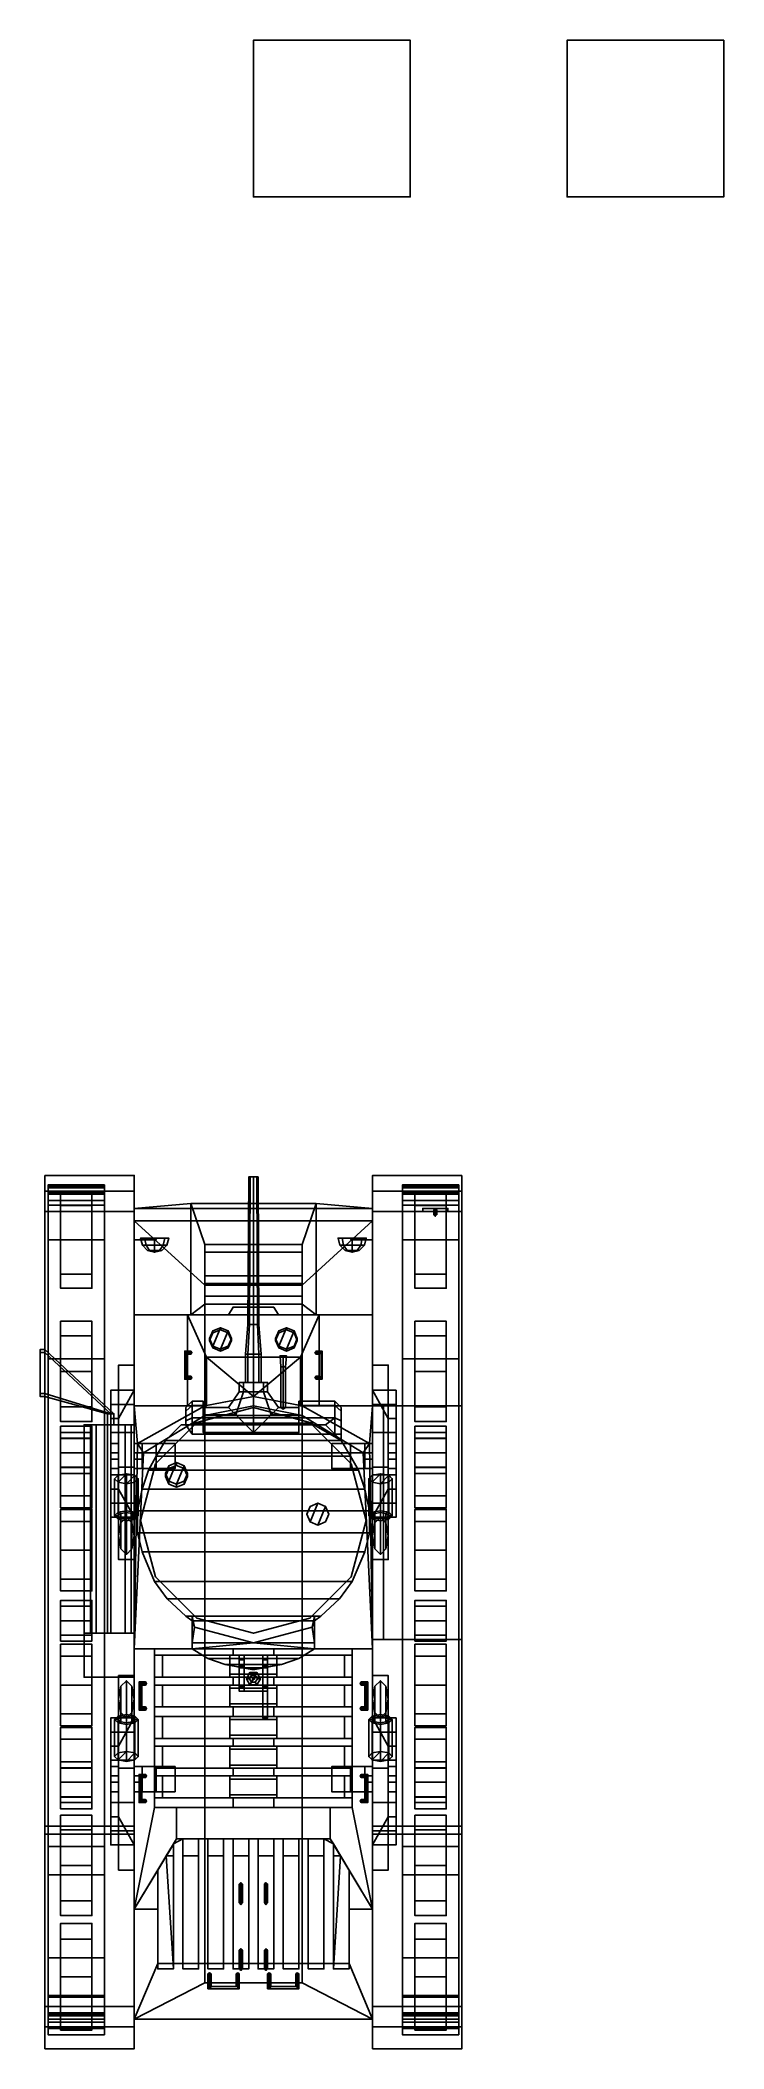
# Model space of a CAD drawing. Header units: millimetres. Extents: x -1.4 to 3, y -2.8 to 10.
import ezdxf

# ---------------------------------------------------------------- set-up
doc = ezdxf.new("R2010")
doc.units = ezdxf.units.MM
for name, color, linetype in [('gun', 1, 'Continuous'), ('m2', 6, 'Continuous'), ('mudguards', 6, 'Continuous'), ('sleeve', 5, 'Continuous'), ('suspension', 5, 'Continuous'), ('tracks', 3, 'Continuous'), ('turret', 2, 'Continuous'), ('wheels', 2, 'Continuous')]:
    doc.layers.add(name, color=color, linetype=linetype)

msp = doc.modelspace()

# ---------------------------------------------------------------- linework, layer by layer
for points in [[(1, 10, 1), (1, 10), (0, 10), (0, 10, 1)], [(1, 10), (1, 9), (0, 9), (0, 10)], [(0, 10), (0, 9), (0, 9, 1), (0, 10, 1)], [(0, 10, 1), (0, 9, 1), (1, 9, 1), (1, 10, 1)], [(1, 9, 1), (1, 9), (1, 10), (1, 10, 1)], [(3, 10), (3, 9), (2, 9), (2, 10)], [(2, 10), (2, 9), (3, 9), (3, 10)], [(0, 9, 1), (0, 9), (1, 9), (1, 9, 1)], [(0.4, 2.58, 0.87), (0.76, 2.55, 0.79), (-0.76, 2.55, 0.79), (-0.4, 2.58, 0.87)], [(-0.4, 1.87, 1.13), (-0.4, 2.58, 0.87), (-0.76, 2.55, 0.79), (-0.76, 1.87, 1.06)], [(0.31, 2.32, 0.965), (0.4, 2.58, 0.87), (-0.4, 2.58, 0.87), (-0.31, 2.32, 0.965)], [(-0.31, 2.32, 0.965), (-0.4, 2.58, 0.87), (-0.4, 1.87, 1.13), (-0.31, 1.94, 1.104)], [(0.4, 2.58, 0.87), (0.31, 2.32, 0.965), (0.31, 1.94, 1.104), (0.4, 1.87, 1.13)], [(0.76, 1.87, 1.06), (0.76, 2.55, 0.79), (0.4, 2.58, 0.87), (0.4, 1.87, 1.13)], [(0.76, 2.55, 0.79), (0.76, 2.47, 0.58), (-0.76, 2.47, 0.58), (-0.76, 2.55, 0.79)], [(-0.76, 1.87, 1.06), (-0.76, 2.55, 0.79), (-0.76, 2.47, 0.58), (-0.76, 1.87, 1.06)], [(0.76, 2.47, 0.58), (0.31, 2.06, 0.42), (-0.31, 2.06, 0.42), (-0.76, 2.47, 0.58)], [(-0.31, 2.06, 0.42), (-0.31, -2.39, 0.42), (-0.76, -2.62, 0.58), (-0.76, 2.47, 0.58)], [(-0.76, 1.87, 1.06), (-0.76, 2.47, 0.58), (-0.76, -2.62, 0.58), (-0.76, -0.26, 1.06)], [(0.76, 2.47, 0.58), (0.76, -2.62, 0.58), (0.31, -2.39, 0.42), (0.31, 2.06, 0.42)], [(0.76, 1.87, 1.06), (0.76, 2.47, 0.58), (0.76, 2.55, 0.79), (0.76, 1.87, 1.06)], [(0.76, -0.26, 1.06), (0.76, -2.62, 0.58), (0.76, 2.47, 0.58), (0.76, 1.87, 1.06)], [(1.08, 2.55, 1.44), (1.08, 2.53, 1.44), (1.08, 2.53, 1.53), (1.08, 2.55, 1.53)], [(1.24, 2.55, 1.53), (1.24, 2.55, 1.44), (1.08, 2.55, 1.44), (1.08, 2.55, 1.53)], [(1.24, 2.55, 1.44), (1.24, 2.53, 1.44), (1.08, 2.53, 1.44), (1.08, 2.55, 1.44)], [(1.08, 2.55, 1.53), (1.08, 2.53, 1.53), (1.24, 2.53, 1.53), (1.24, 2.55, 1.53)], [(1.08, 2.53, 1.53), (1.08, 2.53, 1.44), (1.24, 2.53, 1.44), (1.24, 2.53, 1.53)], [(1.16, 2.52, 1.12), (1.15, 2.51, 1.12), (1.15, 2.54, 1.44), (1.16, 2.55, 1.44)], [(1.15, 2.51, 1.12), (1.16, 2.5, 1.12), (1.16, 2.53, 1.44), (1.15, 2.54, 1.44)], [(1.17, 2.51, 1.12), (1.16, 2.52, 1.12), (1.16, 2.55, 1.44), (1.17, 2.54, 1.44)], [(1.16, 2.5, 1.12), (1.17, 2.51, 1.12), (1.17, 2.54, 1.44), (1.16, 2.53, 1.44)], [(1.24, 2.53, 1.53), (1.24, 2.53, 1.44), (1.24, 2.55, 1.44), (1.24, 2.55, 1.53)], [(-0.566, 2.36, 1.134), (-0.54, 2.36, 1.07), (-0.694, 2.36, 1.006), (-0.72, 2.36, 1.07)], [(-0.708, 2.315, 1.07), (-0.72, 2.36, 1.07), (-0.694, 2.36, 1.006), (-0.685, 2.315, 1.015)], [(-0.63, 2.36, 1.16), (-0.566, 2.36, 1.134), (-0.72, 2.36, 1.07), (-0.694, 2.36, 1.134)], [(-0.685, 2.315, 1.125), (-0.694, 2.36, 1.134), (-0.72, 2.36, 1.07), (-0.708, 2.315, 1.07)], [(-0.675, 2.282, 1.07), (-0.708, 2.315, 1.07), (-0.685, 2.315, 1.015), (-0.662, 2.282, 1.038)], [(-0.662, 2.282, 1.102), (-0.685, 2.315, 1.125), (-0.708, 2.315, 1.07), (-0.675, 2.282, 1.07)], [(-0.54, 2.36, 1.07), (-0.566, 2.36, 1.006), (-0.63, 2.36, 0.98), (-0.694, 2.36, 1.006)], [(-0.685, 2.315, 1.015), (-0.694, 2.36, 1.006), (-0.63, 2.36, 0.98), (-0.63, 2.315, 0.992)], [(-0.63, 2.315, 1.148), (-0.63, 2.36, 1.16), (-0.694, 2.36, 1.134), (-0.685, 2.315, 1.125)], [(-0.662, 2.282, 1.038), (-0.685, 2.315, 1.015), (-0.63, 2.315, 0.992), (-0.63, 2.282, 1.025)], [(-0.63, 2.282, 1.115), (-0.63, 2.315, 1.148), (-0.685, 2.315, 1.125), (-0.662, 2.282, 1.102)], [(-0.63, 2.315, 0.992), (-0.63, 2.36, 0.98), (-0.566, 2.36, 1.006), (-0.575, 2.315, 1.015)], [(-0.575, 2.315, 1.125), (-0.566, 2.36, 1.134), (-0.63, 2.36, 1.16), (-0.63, 2.315, 1.148)], [(-0.63, 2.282, 1.025), (-0.63, 2.315, 0.992), (-0.575, 2.315, 1.015), (-0.598, 2.282, 1.038)], [(-0.598, 2.282, 1.102), (-0.575, 2.315, 1.125), (-0.63, 2.315, 1.148), (-0.63, 2.282, 1.115)], [(-0.598, 2.282, 1.038), (-0.575, 2.315, 1.015), (-0.552, 2.315, 1.07), (-0.585, 2.282, 1.07)], [(-0.585, 2.282, 1.07), (-0.552, 2.315, 1.07), (-0.575, 2.315, 1.125), (-0.598, 2.282, 1.102)], [(-0.575, 2.315, 1.015), (-0.566, 2.36, 1.006), (-0.54, 2.36, 1.07), (-0.552, 2.315, 1.07)], [(-0.552, 2.315, 1.07), (-0.54, 2.36, 1.07), (-0.566, 2.36, 1.134), (-0.575, 2.315, 1.125)], [(-0.31, 2.32, 0.98), (-0.31, 2.32, 0.965), (-0.31, 2.27, 0.984), (-0.31, 2.27, 1)], [(0.31, 2.32, 0.965), (-0.31, 2.32, 0.965), (-0.31, 2.32, 0.98), (0.31, 2.32, 0.98)], [(0.31, 2.32, 0.98), (-0.31, 2.32, 0.98), (-0.31, 2.27, 1), (0.31, 2.27, 1)], [(0.31, 2.32, 0.965), (0.31, 2.32, 0.98), (0.31, 2.27, 1), (0.31, 2.27, 0.984)], [(0.552, 2.315, 1.07), (0.54, 2.36, 1.07), (0.566, 2.36, 1.006), (0.575, 2.315, 1.015)], [(0.575, 2.315, 1.125), (0.566, 2.36, 1.134), (0.54, 2.36, 1.07), (0.552, 2.315, 1.07)], [(0.63, 2.36, 1.16), (0.694, 2.36, 1.134), (0.54, 2.36, 1.07), (0.566, 2.36, 1.134)], [(0.694, 2.36, 1.134), (0.72, 2.36, 1.07), (0.566, 2.36, 1.006), (0.54, 2.36, 1.07)], [(0.585, 2.282, 1.07), (0.552, 2.315, 1.07), (0.575, 2.315, 1.015), (0.598, 2.282, 1.038)], [(0.598, 2.282, 1.102), (0.575, 2.315, 1.125), (0.552, 2.315, 1.07), (0.585, 2.282, 1.07)], [(0.575, 2.315, 1.015), (0.566, 2.36, 1.006), (0.63, 2.36, 0.98), (0.63, 2.315, 0.992)], [(0.63, 2.315, 1.148), (0.63, 2.36, 1.16), (0.566, 2.36, 1.134), (0.575, 2.315, 1.125)], [(0.72, 2.36, 1.07), (0.694, 2.36, 1.006), (0.63, 2.36, 0.98), (0.566, 2.36, 1.006)], [(0.598, 2.282, 1.038), (0.575, 2.315, 1.015), (0.63, 2.315, 0.992), (0.63, 2.282, 1.025)], [(0.63, 2.282, 1.115), (0.63, 2.315, 1.148), (0.575, 2.315, 1.125), (0.598, 2.282, 1.102)], [(0.63, 2.315, 0.992), (0.63, 2.36, 0.98), (0.694, 2.36, 1.006), (0.685, 2.315, 1.015)], [(0.685, 2.315, 1.125), (0.694, 2.36, 1.134), (0.63, 2.36, 1.16), (0.63, 2.315, 1.148)], [(0.63, 2.282, 1.025), (0.63, 2.315, 0.992), (0.685, 2.315, 1.015), (0.662, 2.282, 1.038)], [(0.662, 2.282, 1.102), (0.685, 2.315, 1.125), (0.63, 2.315, 1.148), (0.63, 2.282, 1.115)], [(0.662, 2.282, 1.038), (0.685, 2.315, 1.015), (0.708, 2.315, 1.07), (0.675, 2.282, 1.07)], [(0.675, 2.282, 1.07), (0.708, 2.315, 1.07), (0.685, 2.315, 1.125), (0.662, 2.282, 1.102)], [(0.685, 2.315, 1.015), (0.694, 2.36, 1.006), (0.72, 2.36, 1.07), (0.708, 2.315, 1.07)], [(0.708, 2.315, 1.07), (0.72, 2.36, 1.07), (0.694, 2.36, 1.134), (0.685, 2.315, 1.125)], [(-0.63, 2.27, 1.07), (-0.662, 2.282, 1.102), (-0.675, 2.282, 1.07), (-0.63, 2.27, 1.07)], [(-0.63, 2.27, 1.07), (-0.675, 2.282, 1.07), (-0.662, 2.282, 1.038), (-0.63, 2.27, 1.07)], [(-0.63, 2.27, 1.07), (-0.662, 2.282, 1.038), (-0.63, 2.282, 1.025), (-0.63, 2.27, 1.07)], [(-0.63, 2.27, 1.07), (-0.63, 2.282, 1.115), (-0.662, 2.282, 1.102), (-0.63, 2.27, 1.07)], [(-0.63, 2.27, 1.07), (-0.63, 2.282, 1.025), (-0.598, 2.282, 1.038), (-0.63, 2.27, 1.07)], [(-0.63, 2.27, 1.07), (-0.598, 2.282, 1.102), (-0.63, 2.282, 1.115), (-0.63, 2.27, 1.07)], [(-0.63, 2.27, 1.07), (-0.585, 2.282, 1.07), (-0.598, 2.282, 1.102), (-0.63, 2.27, 1.07)], [(-0.63, 2.27, 1.07), (-0.598, 2.282, 1.038), (-0.585, 2.282, 1.07), (-0.63, 2.27, 1.07)], [(0.31, 2.27, 1), (-0.31, 2.27, 1), (-0.31, 2.27, 0.984), (0.31, 2.27, 0.984)], [(0.31, 2.12, 1.038), (0.31, 2.27, 0.984), (-0.31, 2.27, 0.984), (-0.31, 2.12, 1.038)], [(0.63, 2.27, 1.07), (0.585, 2.282, 1.07), (0.598, 2.282, 1.038), (0.63, 2.27, 1.07)], [(0.63, 2.27, 1.07), (0.598, 2.282, 1.102), (0.585, 2.282, 1.07), (0.63, 2.27, 1.07)], [(0.63, 2.27, 1.07), (0.598, 2.282, 1.038), (0.63, 2.282, 1.025), (0.63, 2.27, 1.07)], [(0.63, 2.27, 1.07), (0.63, 2.282, 1.115), (0.598, 2.282, 1.102), (0.63, 2.27, 1.07)], [(0.63, 2.27, 1.07), (0.63, 2.282, 1.025), (0.662, 2.282, 1.038), (0.63, 2.27, 1.07)], [(0.63, 2.27, 1.07), (0.662, 2.282, 1.038), (0.675, 2.282, 1.07), (0.63, 2.27, 1.07)], [(0.63, 2.27, 1.07), (0.675, 2.282, 1.07), (0.662, 2.282, 1.102), (0.63, 2.27, 1.07)], [(0.63, 2.27, 1.07), (0.662, 2.282, 1.102), (0.63, 2.282, 1.115), (0.63, 2.27, 1.07)], [(-0.31, 2.12, 1.05), (-0.31, 2.12, 1.038), (-0.31, 2.07, 1.057), (-0.31, 2.07, 1.07)], [(0.31, 2.12, 1.038), (-0.31, 2.12, 1.038), (-0.31, 2.12, 1.05), (0.31, 2.12, 1.05)], [(0.31, 2.12, 1.05), (-0.31, 2.12, 1.05), (-0.31, 2.07, 1.07), (0.31, 2.07, 1.07)], [(0.31, 2.07, 1.07), (-0.31, 2.07, 1.07), (-0.31, 2.07, 1.057), (0.31, 2.07, 1.057)], [(0.31, 1.99, 1.086), (0.31, 2.07, 1.057), (-0.31, 2.07, 1.057), (-0.31, 1.99, 1.086)], [(0.31, 2.06, 0.42), (0.31, -2.39, 0.42), (-0.31, -2.39, 0.42), (-0.31, 2.06, 0.42)], [(0.31, 2.12, 1.038), (0.31, 2.12, 1.05), (0.31, 2.07, 1.07), (0.31, 2.07, 1.057)], [(0.4, 1.87, 1.13), (0.31, 1.94, 1.104), (-0.31, 1.94, 1.104), (-0.4, 1.87, 1.13)], [(0.31, 1.99, 1.1), (-0.31, 1.99, 1.1), (-0.31, 1.94, 1.12), (0.31, 1.94, 1.12)], [(0.31, 1.99, 1.086), (-0.31, 1.99, 1.086), (-0.31, 1.99, 1.1), (0.31, 1.99, 1.1)], [(-0.31, 1.99, 1.1), (-0.31, 1.99, 1.086), (-0.31, 1.94, 1.104), (-0.31, 1.94, 1.12)], [(0.31, 1.94, 1.12), (-0.31, 1.94, 1.12), (-0.31, 1.94, 1.104), (0.31, 1.94, 1.104)], [(0.31, 1.99, 1.086), (0.31, 1.99, 1.1), (0.31, 1.94, 1.12), (0.31, 1.94, 1.104)], [(-0.42, 1.87, 1.35), (-0.4, 1.87, 1.13), (-0.4, 1.87, 1.13), (-0.76, 1.87, 1.19)], [(-0.4, 1.87, 1.13), (-0.4, 1.87, 1.13), (-0.76, 1.87, 1.06), (-0.76, 1.87, 1.19)], [(-0.76, 1.87, 1.19), (-0.76, 1.87, 1.06), (-0.76, -0.26, 1.06), (-0.76, 1.29, 1.19)], [(-0.42, 1.87, 1.35), (-0.76, 1.87, 1.19), (-0.76, 1.29, 1.19), (-0.42, 1.29, 1.35)], [(0.42, 1.87, 1.35), (-0.42, 1.87, 1.35), (-0.3, 1.6, 1.42), (0.3, 1.6, 1.42)], [(0.16, 1.87, 1.25), (-0.16, 1.87, 1.25), (-0.42, 1.87, 1.35), (0.42, 1.87, 1.35)], [(-0.3, 1.6, 1.42), (-0.42, 1.87, 1.35), (-0.42, 1.29, 1.35), (-0.3, 1.29, 1.42)], [(-0.16, 1.87, 1.13), (-0.4, 1.87, 1.13), (-0.42, 1.87, 1.35), (-0.16, 1.87, 1.25)], [(0.13, 1.92, 1.25), (-0.13, 1.92, 1.25), (-0.16, 1.87, 1.25), (0.16, 1.87, 1.25)], [(-0.13, 1.92, 1.13), (-0.16, 1.87, 1.13), (-0.16, 1.87, 1.25), (-0.13, 1.92, 1.25)], [(0.13, 1.92, 1.13), (-0.13, 1.92, 1.13), (-0.13, 1.92, 1.25), (0.13, 1.92, 1.25)], [(0.16, 1.87, 1.13), (0.13, 1.92, 1.13), (0.13, 1.92, 1.25), (0.16, 1.87, 1.25)], [(0.4, 1.87, 1.13), (0.16, 1.87, 1.13), (0.16, 1.87, 1.25), (0.42, 1.87, 1.35)], [(0.42, 1.87, 1.35), (0.3, 1.6, 1.42), (0.3, 1.29, 1.42), (0.42, 1.29, 1.35)], [(0.76, 1.87, 1.19), (0.76, 1.87, 1.06), (0.4, 1.87, 1.13)], [(0.42, 1.87, 1.35), (0.76, 1.87, 1.19), (0.4, 1.87, 1.13)], [(0.76, 1.87, 1.19), (0.42, 1.87, 1.35), (0.42, 1.29, 1.35), (0.76, 1.29, 1.19)], [(0.76, 1.29, 1.19), (0.76, -0.26, 1.06), (0.76, 1.87, 1.06), (0.76, 1.87, 1.19)], [(-0.259, 1.769, 1.451), (-0.28, 1.72, 1.46), (-0.259, 1.671, 1.469), (-0.21, 1.789, 1.448)], [(-0.259, 1.756, 1.38), (-0.28, 1.708, 1.392), (-0.28, 1.72, 1.46), (-0.259, 1.769, 1.451)], [(-0.28, 1.708, 1.392), (-0.259, 1.66, 1.404), (-0.259, 1.671, 1.469), (-0.28, 1.72, 1.46)], [(-0.21, 1.776, 1.374), (-0.259, 1.756, 1.38), (-0.259, 1.769, 1.451), (-0.21, 1.789, 1.448)], [(-0.21, 1.789, 1.448), (-0.259, 1.671, 1.469), (-0.21, 1.651, 1.472), (-0.161, 1.769, 1.451)], [(-0.259, 1.66, 1.404), (-0.21, 1.64, 1.41), (-0.21, 1.651, 1.472), (-0.259, 1.671, 1.469)], [(-0.161, 1.756, 1.38), (-0.21, 1.776, 1.374), (-0.21, 1.789, 1.448), (-0.161, 1.769, 1.451)], [(-0.161, 1.769, 1.451), (-0.21, 1.651, 1.472), (-0.161, 1.671, 1.469), (-0.14, 1.72, 1.46)], [(-0.21, 1.64, 1.41), (-0.161, 1.66, 1.404), (-0.161, 1.671, 1.469), (-0.21, 1.651, 1.472)], [(-0.14, 1.708, 1.392), (-0.161, 1.756, 1.38), (-0.161, 1.769, 1.451), (-0.14, 1.72, 1.46)], [(-0.161, 1.66, 1.404), (-0.14, 1.708, 1.392), (-0.14, 1.72, 1.46), (-0.161, 1.671, 1.469)], [(0.161, 1.769, 1.451), (0.14, 1.72, 1.46), (0.161, 1.671, 1.469), (0.21, 1.789, 1.448)], [(0.161, 1.756, 1.38), (0.14, 1.708, 1.392), (0.14, 1.72, 1.46), (0.161, 1.769, 1.451)], [(0.14, 1.708, 1.392), (0.161, 1.66, 1.404), (0.161, 1.671, 1.469), (0.14, 1.72, 1.46)], [(0.21, 1.789, 1.448), (0.161, 1.671, 1.469), (0.21, 1.651, 1.472), (0.259, 1.769, 1.451)], [(0.21, 1.776, 1.374), (0.161, 1.756, 1.38), (0.161, 1.769, 1.451), (0.21, 1.789, 1.448)], [(0.161, 1.66, 1.404), (0.21, 1.64, 1.41), (0.21, 1.651, 1.472), (0.161, 1.671, 1.469)], [(0.259, 1.756, 1.38), (0.21, 1.776, 1.374), (0.21, 1.789, 1.448), (0.259, 1.769, 1.451)], [(0.259, 1.769, 1.451), (0.21, 1.651, 1.472), (0.259, 1.671, 1.469), (0.28, 1.72, 1.46)], [(0.21, 1.64, 1.41), (0.259, 1.66, 1.404), (0.259, 1.671, 1.469), (0.21, 1.651, 1.472)], [(0.28, 1.708, 1.392), (0.259, 1.756, 1.38), (0.259, 1.769, 1.451), (0.28, 1.72, 1.46)], [(0.259, 1.66, 1.404), (0.28, 1.708, 1.392), (0.28, 1.72, 1.46), (0.259, 1.671, 1.469)], [(-1.33, 1.63, 1.17), (-1.33, 1.65, 1.15), (-1.36, 1.65, 1.15), (-1.36, 1.63, 1.17)], [(-1.33, 1.65, 1.15), (-1.33, 1.63, 1.13), (-1.36, 1.63, 1.13), (-1.36, 1.65, 1.15)], [(-1.33, 1.63, 1.13), (-1.33, 1.37, 1.13), (-1.36, 1.37, 1.13), (-1.36, 1.63, 1.13)], [(-1.33, 1.37, 1.17), (-1.33, 1.63, 1.17), (-1.36, 1.63, 1.17), (-1.36, 1.37, 1.17)], [(-1.33, 1.65, 1.15), (-1.33, 1.65, 1.15), (-0.89, 1.24, 1.27), (-0.89, 1.24, 1.21)], [(-1.33, 1.63, 1.13), (-1.33, 1.65, 1.15), (-0.89, 1.24, 1.21), (-0.91, 1.24, 1.19)], [(-1.33, 1.65, 1.15), (-1.33, 1.63, 1.17), (-0.91, 1.24, 1.29), (-0.89, 1.24, 1.27)], [(-0.91, 1.24, 1.29), (-0.91, 1.24, 1.29), (-1.33, 1.63, 1.17), (-1.33, 1.37, 1.17)], [(-0.91, 1.24, 1.19), (-0.91, 1.24, 1.19), (-1.33, 1.37, 1.13), (-1.33, 1.63, 1.13)], [(-0.438, 1.64, 1.386), (-0.436, 1.63, 1.372), (-0.436, 1.47, 1.372), (-0.438, 1.46, 1.386)], [(-0.424, 1.63, 1.388), (-0.438, 1.64, 1.386), (-0.438, 1.46, 1.386), (-0.424, 1.47, 1.388)], [(-0.436, 1.63, 1.372), (-0.438, 1.64, 1.386), (-0.4, 1.64, 1.359), (-0.408, 1.63, 1.352)], [(-0.438, 1.64, 1.386), (-0.424, 1.63, 1.388), (-0.392, 1.63, 1.366), (-0.4, 1.64, 1.359)], [(-0.436, 1.63, 1.372), (-0.422, 1.62, 1.374), (-0.422, 1.48, 1.374), (-0.436, 1.47, 1.372)], [(-0.422, 1.62, 1.374), (-0.436, 1.63, 1.372), (-0.408, 1.63, 1.352), (-0.4, 1.62, 1.359)], [(-0.422, 1.62, 1.374), (-0.424, 1.63, 1.388), (-0.424, 1.47, 1.388), (-0.422, 1.48, 1.374)], [(-0.424, 1.63, 1.388), (-0.422, 1.62, 1.374), (-0.4, 1.62, 1.359), (-0.392, 1.63, 1.366)], [(0.3, 1.6, 1.42), (-0.3, 1.6, 1.42), (0, 1.35, 1.42)], [(-0.3, 1.6, 1.42), (-0.3, 1.292, 1.42), (0, 1.35, 1.42), (-0.3, 1.6, 1.42)], [(0.3, 1.6, 1.42), (0, 1.35, 1.42), (0.3, 1.292, 1.42), (0.3, 1.6, 1.42)], [(0.424, 1.63, 1.388), (0.438, 1.64, 1.386), (0.4, 1.64, 1.359), (0.392, 1.63, 1.366)], [(0.422, 1.62, 1.374), (0.424, 1.63, 1.388), (0.392, 1.63, 1.366), (0.4, 1.62, 1.359)], [(0.438, 1.64, 1.386), (0.436, 1.63, 1.372), (0.408, 1.63, 1.352), (0.4, 1.64, 1.359)], [(0.436, 1.63, 1.372), (0.422, 1.62, 1.374), (0.4, 1.62, 1.359), (0.408, 1.63, 1.352)], [(0.436, 1.47, 1.372), (0.422, 1.48, 1.374), (0.422, 1.62, 1.374), (0.436, 1.63, 1.372)], [(0.422, 1.48, 1.374), (0.424, 1.47, 1.388), (0.424, 1.63, 1.388), (0.422, 1.62, 1.374)], [(0.424, 1.47, 1.388), (0.438, 1.46, 1.386), (0.438, 1.64, 1.386), (0.424, 1.63, 1.388)], [(0.438, 1.46, 1.386), (0.436, 1.47, 1.372), (0.436, 1.63, 1.372), (0.438, 1.64, 1.386)], [(-0.438, 1.46, 1.386), (-0.436, 1.47, 1.372), (-0.408, 1.47, 1.352), (-0.4, 1.46, 1.359)], [(-0.424, 1.47, 1.388), (-0.438, 1.46, 1.386), (-0.4, 1.46, 1.359), (-0.392, 1.47, 1.366)], [(-0.436, 1.47, 1.372), (-0.422, 1.48, 1.374), (-0.4, 1.48, 1.359), (-0.408, 1.47, 1.352)], [(-0.422, 1.48, 1.374), (-0.424, 1.47, 1.388), (-0.392, 1.47, 1.366), (-0.4, 1.48, 1.359)], [(0.424, 1.47, 1.388), (0.422, 1.48, 1.374), (0.4, 1.48, 1.359), (0.392, 1.47, 1.366)], [(0.438, 1.46, 1.386), (0.424, 1.47, 1.388), (0.392, 1.47, 1.366), (0.4, 1.46, 1.359)], [(0.422, 1.48, 1.374), (0.436, 1.47, 1.372), (0.408, 1.47, 1.352), (0.4, 1.48, 1.359)], [(0.436, 1.47, 1.372), (0.438, 1.46, 1.386), (0.4, 1.46, 1.359), (0.408, 1.47, 1.352)], [(-1.33, 1.35, 1.15), (-1.33, 1.37, 1.17), (-1.36, 1.37, 1.17), (-1.36, 1.35, 1.15)], [(-1.33, 1.37, 1.13), (-1.33, 1.35, 1.15), (-1.36, 1.35, 1.15), (-1.36, 1.37, 1.13)], [(-1.33, 1.37, 1.17), (-1.33, 1.35, 1.15), (-0.93, 1.24, 1.27), (-0.91, 1.24, 1.29)], [(-1.33, 1.35, 1.15), (-1.33, 1.37, 1.13), (-0.91, 1.24, 1.19), (-0.93, 1.24, 1.21)], [(-1.33, 1.35, 1.15), (-1.33, 1.35, 1.15), (-0.93, 1.24, 1.21), (-0.93, 1.24, 1.27)], [(-0.76, 1.29, 1.42), (-0.76, 1.29, 1.19), (-0.76, -0.26, 1.06), (-0.76, -0.26, 1.42)], [(-0.3, 1.29, 1.42), (-0.42, 1.29, 1.35), (-0.76, 1.29, 1.42)], [(-0.42, 1.29, 1.35), (-0.76, 1.29, 1.19), (-0.76, 1.29, 1.42)], [(-0.76, -0.26, 1.42), (-0.74, 1.05, 1.42), (-0.76, 1.29, 1.42), (-0.76, -0.26, 1.42)], [(-0.76, 1.29, 1.42), (-0.74, 1.05, 1.42), (-0.31, 1.29, 1.42), (-0.76, 1.29, 1.42)], [(-0.74, 1.05, 1.42), (-0.74, 1.05, 1.46), (-0.31, 1.29, 1.46), (-0.31, 1.29, 1.42)], [(-0.31, 1.29, 1.46), (-0.74, 1.05, 1.46), (-0.7, 0.99, 1.46), (-0.31, 1.23, 1.46)], [(0, 1.35, 1.46), (-0.31, 1.29, 1.46), (-0.31, 1.23, 1.46), (0, 1.29, 1.46)], [(-0.31, 1.29, 1.42), (-0.31, 1.29, 1.46), (0, 1.35, 1.46), (0, 1.35, 1.42)], [(0, 1.29, 1.46), (-0.31, 1.23, 1.46), (-0.31, 1.23, 1.42), (0, 1.29, 1.42)], [(0, 1.29, 1.42), (-0.31, 1.23, 1.42), (-0.31, 1.23, 1.42), (0.31, 1.23, 1.42)], [(0, 1.35, 1.42), (0, 1.35, 1.46), (0.31, 1.29, 1.46), (0.31, 1.29, 1.42)], [(0.31, 1.29, 1.46), (0, 1.35, 1.46), (0, 1.29, 1.46), (0.31, 1.23, 1.46)], [(0.31, 1.23, 1.46), (0, 1.29, 1.46), (0, 1.29, 1.42), (0.31, 1.23, 1.42)], [(0.42, 1.29, 1.35), (0.3, 1.29, 1.42), (0.76, 1.29, 1.42)], [(0.74, 1.05, 1.46), (0.74, 1.05, 1.42), (0.31, 1.29, 1.42), (0.31, 1.29, 1.46)], [(0.31, 1.23, 1.46), (0.7, 0.99, 1.46), (0.74, 1.05, 1.46), (0.31, 1.29, 1.46)], [(0.74, 1.05, 1.42), (0.76, 1.29, 1.42), (0.76, 1.29, 1.42), (0.31, 1.29, 1.42)], [(0.76, 1.29, 1.19), (0.42, 1.29, 1.35), (0.76, 1.29, 1.42)], [(0.76, -0.26, 1.42), (0.76, 1.29, 1.42), (0.74, 1.05, 1.42), (0.76, -0.26, 1.42)], [(0.76, -0.26, 1.42), (0.76, -0.26, 1.06), (0.76, 1.29, 1.19), (0.76, 1.29, 1.42)], [(0.83, 1.29, 1.42), (1.33, 1.29, 1.12), (0.76, 1.29, 1.12), (0.76, 1.29, 1.42)], [(0.76, 1.29, 1.42), (0.76, -0.2, 1.42), (0.83, -0.2, 1.42), (0.83, 1.29, 1.42)], [(1.33, 1.29, 1.31), (1.33, 1.29, 1.12), (0.83, 1.29, 1.42)], [(0.83, 1.29, 1.42), (0.83, -0.2, 1.42), (1.33, -0.2, 1.31), (1.33, 1.29, 1.31)], [(1.33, -1.39, 1.31), (1.33, -1.39, 1.12), (1.33, 1.29, 1.12), (1.33, 1.29, 1.31)], [(-1.08, 1.17, 1.31), (-1.08, 1.17, 1.17), (-1.08, -0.16, 1.17), (-1.08, -0.16, 1.31)], [(-0.93, 1.17, 1.42), (-1.08, 1.17, 1.31), (-1.08, -0.16, 1.31), (-0.93, -0.16, 1.42)], [(-1.002, 1.17, 1.332), (-1.04, 1.17, 1.24), (-1.04, -0.16, 1.24), (-1.002, -0.16, 1.332)], [(-1.04, 1.17, 1.24), (-1.002, 1.17, 1.148), (-1.002, -0.16, 1.148), (-1.04, -0.16, 1.24)], [(-0.818, 1.17, 1.332), (-1.04, 1.17, 1.24), (-1.002, 1.17, 1.332), (-0.91, 1.17, 1.37)], [(-0.78, 1.17, 1.24), (-1.002, 1.17, 1.148), (-1.04, 1.17, 1.24), (-0.818, 1.17, 1.332)], [(-0.91, 1.17, 1.37), (-1.002, 1.17, 1.332), (-1.002, -0.16, 1.332), (-0.91, -0.16, 1.37)], [(-1.002, 1.17, 1.148), (-0.91, 1.17, 1.11), (-0.91, -0.16, 1.11), (-1.002, -0.16, 1.148)], [(-0.818, 1.17, 1.148), (-0.91, 1.17, 1.11), (-1.002, 1.17, 1.148), (-0.78, 1.17, 1.24)], [(-0.91, 1.24, 1.29), (-0.93, 1.24, 1.27), (-0.93, 1.17, 1.27), (-0.91, 1.17, 1.29)], [(-0.93, 1.24, 1.21), (-0.91, 1.24, 1.19), (-0.91, 1.17, 1.19), (-0.93, 1.17, 1.21)], [(-0.93, 1.24, 1.27), (-0.93, 1.24, 1.21), (-0.93, 1.17, 1.21), (-0.93, 1.17, 1.27)], [(-0.76, 1.17, 1.42), (-0.93, 1.17, 1.42), (-0.93, -0.16, 1.42), (-0.76, -0.16, 1.42)], [(-0.89, 1.24, 1.27), (-0.91, 1.24, 1.29), (-0.91, 1.17, 1.29), (-0.89, 1.17, 1.27)], [(-0.91, 1.24, 1.19), (-0.89, 1.24, 1.21), (-0.89, 1.17, 1.21), (-0.91, 1.17, 1.19)], [(-0.818, 1.17, 1.332), (-0.91, 1.17, 1.37), (-0.91, -0.16, 1.37), (-0.818, -0.16, 1.332)], [(-0.91, 1.17, 1.11), (-0.818, 1.17, 1.148), (-0.818, -0.16, 1.148), (-0.91, -0.16, 1.11)], [(-0.89, 1.24, 1.21), (-0.89, 1.24, 1.27), (-0.89, 1.17, 1.27), (-0.89, 1.17, 1.21)], [(-0.78, 1.17, 1.24), (-0.818, 1.17, 1.332), (-0.818, -0.16, 1.332), (-0.78, -0.16, 1.24)], [(-0.818, 1.17, 1.148), (-0.78, 1.17, 1.24), (-0.78, -0.16, 1.24), (-0.818, -0.16, 1.148)], [(-0.31, 1.23, 1.46), (-0.7, 0.99, 1.46), (-0.7, 0.99, 1.42), (-0.31, 1.23, 1.42)], [(0.31, 1.23, 1.42), (-0.31, 1.23, 1.42), (-0.7, 0.99, 1.42), (0.7, 0.99, 1.42)], [(0.31, 1.23, 1.42), (0.7, 0.99, 1.42), (0.7, 0.99, 1.46), (0.31, 1.23, 1.46)], [(-0.76, -0.26, 1.42), (-0.7, 0.99, 1.42), (-0.74, 1.05, 1.42), (-0.76, -0.26, 1.42)], [(-0.7, 0.99, 1.42), (-0.7, 0.99, 1.46), (-0.74, 1.05, 1.46), (-0.74, 1.05, 1.42)], [(0.7, 0.99, 1.46), (0.7, 0.99, 1.42), (0.74, 1.05, 1.42), (0.74, 1.05, 1.46)], [(0.76, -0.26, 1.42), (0.74, 1.05, 1.42), (0.7, 0.99, 1.42), (0.76, -0.26, 1.42)], [(-0.76, -0.26, 1.42), (0.76, -0.26, 1.42), (0.7, 0.99, 1.42), (-0.7, 0.99, 1.42)], [(-0.76, -0.16, 1.42), (-1.08, -0.16, 1.42), (-1.08, -0.44, 1.42), (-0.76, -0.44, 1.42)], [(-1.08, -0.16, 1.42), (-1.08, -0.16, 1.11), (-1.08, -0.44, 1.11), (-1.08, -0.44, 1.42)], [(-0.93, -0.16, 1.42), (-1.08, -0.16, 1.31), (-1.08, -0.16, 1.42), (-0.93, -0.16, 1.42)], [(0.76, -0.2, 1.42), (0.76, -0.2, 1.31), (1.33, -0.2, 1.31), (0.83, -0.2, 1.42)], [(0.76, -1.39, 1.31), (1.33, -1.39, 1.31), (1.33, -0.2, 1.31), (0.76, -0.2, 1.31)], [(-0.76, -0.26, 1.24), (-0.76, -0.26, 1.06), (-0.76, -2.62, 0.83), (-0.76, -1.92, 1.24)], [(-0.76, -0.26, 1.06), (-0.76, -0.26, 1.06), (-0.76, -2.62, 0.58), (-0.76, -2.62, 0.83)], [(-0.63, -0.26, 1.37), (-0.76, -0.26, 1.24), (-0.76, -1.92, 1.24), (-0.63, -1.27, 1.37)], [(-0.76, -0.26, 1.42), (-0.76, -0.26, 1.42), (-0.76, -0.26, 1.24), (-0.63, -0.26, 1.37)], [(-0.76, -0.26, 1.42), (-0.76, -0.26, 1.42), (-0.63, -0.26, 1.37), (-0.13, -0.26, 1.42)], [(-0.76, -0.26, 1.24), (-0.76, -0.26, 1.42), (-0.76, -0.44, 1.42), (-0.76, -0.44, 1.24)], [(-0.13, -0.26, 1.42), (-0.63, -0.26, 1.37), (-0.63, -0.3, 1.37), (-0.13, -0.3, 1.42)], [(-0.58, -0.3, 1.42), (-0.15, -0.3, 1.48), (-0.13, -0.3, 1.42), (-0.63, -0.3, 1.37)], [(-0.58, -0.3, 1.42), (-0.63, -0.3, 1.37), (-0.63, -0.44, 1.37), (-0.58, -0.44, 1.42)], [(-0.15, -0.3, 1.48), (-0.58, -0.3, 1.42), (-0.58, -0.44, 1.42), (-0.15, -0.44, 1.48)], [(-0.15, -0.3, 1.48), (0.15, -0.3, 1.48), (0.13, -0.3, 1.42), (-0.13, -0.3, 1.42)], [(0.15, -0.3, 1.48), (-0.15, -0.3, 1.48), (-0.15, -0.32, 1.5), (0.15, -0.32, 1.5)], [(-0.15, -0.32, 1.5), (-0.15, -0.3, 1.48), (-0.15, -0.44, 1.48), (-0.15, -0.42, 1.5)], [(0.15, -0.32, 1.5), (-0.15, -0.32, 1.5), (-0.15, -0.42, 1.5), (0.15, -0.42, 1.5)], [(0.13, -0.26, 1.42), (-0.13, -0.26, 1.42), (-0.13, -0.3, 1.42), (0.13, -0.3, 1.42)], [(0.13, -0.3, 1.42), (0.63, -0.3, 1.37), (0.63, -0.26, 1.37), (0.13, -0.26, 1.42)], [(0.13, -0.26, 1.42), (0.63, -0.26, 1.37), (0.76, -0.26, 1.42)], [(0.15, -0.3, 1.48), (0.58, -0.3, 1.42), (0.63, -0.3, 1.37), (0.13, -0.3, 1.42)], [(0.15, -0.44, 1.48), (0.58, -0.44, 1.42), (0.58, -0.3, 1.42), (0.15, -0.3, 1.48)], [(0.15, -0.42, 1.5), (0.15, -0.44, 1.48), (0.15, -0.3, 1.48), (0.15, -0.32, 1.5)], [(0.58, -0.44, 1.42), (0.63, -0.44, 1.37), (0.63, -0.3, 1.37), (0.58, -0.3, 1.42)], [(0.63, -1.27, 1.37), (0.76, -1.92, 1.24), (0.76, -0.26, 1.24), (0.63, -0.26, 1.37)], [(0.63, -0.26, 1.37), (0.76, -0.26, 1.24), (0.76, -0.26, 1.42)], [(0.76, -1.92, 1.24), (0.76, -2.62, 0.83), (0.76, -0.26, 1.06), (0.76, -0.26, 1.24)], [(0.76, -2.62, 0.83), (0.76, -2.62, 0.58), (0.76, -0.26, 1.06)], [(0.76, -1.39, 1.24), (0.76, -1.39, 1.31), (0.76, -0.26, 1.31), (0.76, -0.26, 1.24)], [(-0.76, -0.44, 1.42), (-1.08, -0.44, 1.42), (-1.08, -0.44, 1.11), (-0.76, -0.44, 1.11)], [(-0.729, -0.47, 1.335), (-0.715, -0.48, 1.339), (-0.681, -0.48, 1.319), (-0.688, -0.47, 1.312)], [(-0.725, -0.48, 1.321), (-0.729, -0.47, 1.335), (-0.688, -0.47, 1.312), (-0.696, -0.48, 1.304)], [(-0.715, -0.48, 1.339), (-0.729, -0.47, 1.335), (-0.729, -0.65, 1.335), (-0.715, -0.64, 1.339)], [(-0.729, -0.47, 1.335), (-0.725, -0.48, 1.321), (-0.725, -0.64, 1.321), (-0.729, -0.65, 1.335)], [(-0.711, -0.49, 1.325), (-0.725, -0.48, 1.321), (-0.696, -0.48, 1.304), (-0.688, -0.49, 1.312)], [(-0.725, -0.48, 1.321), (-0.711, -0.49, 1.325), (-0.711, -0.63, 1.325), (-0.725, -0.64, 1.321)], [(-0.715, -0.48, 1.339), (-0.711, -0.49, 1.325), (-0.688, -0.49, 1.312), (-0.681, -0.48, 1.319)], [(-0.711, -0.49, 1.325), (-0.715, -0.48, 1.339), (-0.715, -0.64, 1.339), (-0.711, -0.63, 1.325)], [(-0.15, -0.44, 1.48), (-0.58, -0.44, 1.42), (-0.63, -0.44, 1.37), (-0.13, -0.44, 1.45)], [(-0.13, -0.44, 1.45), (-0.63, -0.44, 1.37), (-0.63, -0.49, 1.37), (-0.13, -0.49, 1.45)], [(-0.58, -0.49, 1.42), (-0.15, -0.49, 1.48), (-0.13, -0.49, 1.45), (-0.63, -0.49, 1.37)], [(-0.58, -0.49, 1.42), (-0.63, -0.49, 1.37), (-0.63, -0.63, 1.37), (-0.58, -0.63, 1.42)], [(-0.15, -0.49, 1.48), (-0.58, -0.49, 1.42), (-0.58, -0.63, 1.42), (-0.15, -0.63, 1.48)], [(0.15, -0.42, 1.5), (-0.15, -0.42, 1.5), (-0.15, -0.44, 1.48), (0.15, -0.44, 1.48)], [(0.15, -0.44, 1.48), (-0.15, -0.44, 1.48), (-0.13, -0.44, 1.45), (0.13, -0.44, 1.45)], [(-0.15, -0.49, 1.48), (0.15, -0.49, 1.48), (0.13, -0.49, 1.45), (-0.13, -0.49, 1.45)], [(0.15, -0.49, 1.48), (-0.15, -0.49, 1.48), (-0.15, -0.51, 1.5), (0.15, -0.51, 1.5)], [(-0.15, -0.51, 1.5), (-0.15, -0.49, 1.48), (-0.15, -0.63, 1.48), (-0.15, -0.61, 1.5)], [(0.15, -0.51, 1.5), (-0.15, -0.51, 1.5), (-0.15, -0.61, 1.5), (0.15, -0.61, 1.5)], [(0.13, -0.44, 1.45), (-0.13, -0.44, 1.45), (-0.13, -0.49, 1.45), (0.13, -0.49, 1.45)], [(0.58, -0.44, 1.42), (0.15, -0.44, 1.48), (0.13, -0.44, 1.45), (0.63, -0.44, 1.37)], [(0.13, -0.49, 1.45), (0.63, -0.49, 1.37), (0.63, -0.44, 1.37), (0.13, -0.44, 1.45)], [(0.15, -0.49, 1.48), (0.58, -0.49, 1.42), (0.63, -0.49, 1.37), (0.13, -0.49, 1.45)], [(0.15, -0.63, 1.48), (0.58, -0.63, 1.42), (0.58, -0.49, 1.42), (0.15, -0.49, 1.48)], [(0.15, -0.61, 1.5), (0.15, -0.63, 1.48), (0.15, -0.49, 1.48), (0.15, -0.51, 1.5)], [(0.58, -0.63, 1.42), (0.63, -0.63, 1.37), (0.63, -0.49, 1.37), (0.58, -0.49, 1.42)], [(0.715, -0.48, 1.339), (0.729, -0.47, 1.335), (0.688, -0.47, 1.312), (0.681, -0.48, 1.319)], [(0.711, -0.49, 1.325), (0.715, -0.48, 1.339), (0.681, -0.48, 1.319), (0.688, -0.49, 1.312)], [(0.729, -0.47, 1.335), (0.725, -0.48, 1.321), (0.696, -0.48, 1.304), (0.688, -0.47, 1.312)], [(0.725, -0.48, 1.321), (0.711, -0.49, 1.325), (0.688, -0.49, 1.312), (0.696, -0.48, 1.304)], [(0.711, -0.63, 1.325), (0.715, -0.64, 1.339), (0.715, -0.48, 1.339), (0.711, -0.49, 1.325)], [(0.725, -0.64, 1.321), (0.711, -0.63, 1.325), (0.711, -0.49, 1.325), (0.725, -0.48, 1.321)], [(0.715, -0.64, 1.339), (0.729, -0.65, 1.335), (0.729, -0.47, 1.335), (0.715, -0.48, 1.339)], [(0.729, -0.65, 1.335), (0.725, -0.64, 1.321), (0.725, -0.48, 1.321), (0.729, -0.47, 1.335)], [(-0.715, -0.64, 1.339), (-0.729, -0.65, 1.335), (-0.688, -0.65, 1.312), (-0.681, -0.64, 1.319)], [(-0.729, -0.65, 1.335), (-0.725, -0.64, 1.321), (-0.696, -0.64, 1.304), (-0.688, -0.65, 1.312)], [(-0.725, -0.64, 1.321), (-0.711, -0.63, 1.325), (-0.688, -0.63, 1.312), (-0.696, -0.64, 1.304)], [(-0.711, -0.63, 1.325), (-0.715, -0.64, 1.339), (-0.681, -0.64, 1.319), (-0.688, -0.63, 1.312)], [(-0.15, -0.63, 1.48), (-0.58, -0.63, 1.42), (-0.63, -0.63, 1.37), (-0.13, -0.63, 1.45)], [(-0.13, -0.63, 1.45), (-0.63, -0.63, 1.37), (-0.63, -0.69, 1.37), (-0.13, -0.69, 1.45)], [(0.15, -0.61, 1.5), (-0.15, -0.61, 1.5), (-0.15, -0.63, 1.48), (0.15, -0.63, 1.48)], [(0.15, -0.63, 1.48), (-0.15, -0.63, 1.48), (-0.13, -0.63, 1.45), (0.13, -0.63, 1.45)], [(0.13, -0.63, 1.45), (-0.13, -0.63, 1.45), (-0.13, -0.69, 1.45), (0.13, -0.69, 1.45)], [(0.58, -0.63, 1.42), (0.15, -0.63, 1.48), (0.13, -0.63, 1.45), (0.63, -0.63, 1.37)], [(0.13, -0.69, 1.45), (0.63, -0.69, 1.37), (0.63, -0.63, 1.37), (0.13, -0.63, 1.45)], [(0.715, -0.64, 1.339), (0.711, -0.63, 1.325), (0.688, -0.63, 1.312), (0.681, -0.64, 1.319)], [(0.729, -0.65, 1.335), (0.715, -0.64, 1.339), (0.681, -0.64, 1.319), (0.688, -0.65, 1.312)], [(0.711, -0.63, 1.325), (0.725, -0.64, 1.321), (0.696, -0.64, 1.304), (0.688, -0.63, 1.312)], [(0.725, -0.64, 1.321), (0.729, -0.65, 1.335), (0.688, -0.65, 1.312), (0.696, -0.64, 1.304)], [(-0.58, -0.69, 1.42), (-0.15, -0.69, 1.48), (-0.13, -0.69, 1.45), (-0.63, -0.69, 1.37)], [(-0.58, -0.69, 1.42), (-0.63, -0.69, 1.37), (-0.63, -0.83, 1.37), (-0.58, -0.83, 1.42)], [(-0.15, -0.69, 1.48), (-0.58, -0.69, 1.42), (-0.58, -0.83, 1.42), (-0.15, -0.83, 1.48)], [(-0.15, -0.69, 1.48), (0.15, -0.69, 1.48), (0.13, -0.69, 1.45), (-0.13, -0.69, 1.45)], [(0.15, -0.69, 1.48), (-0.15, -0.69, 1.48), (-0.15, -0.71, 1.5), (0.15, -0.71, 1.5)], [(-0.15, -0.71, 1.5), (-0.15, -0.69, 1.48), (-0.15, -0.83, 1.48), (-0.15, -0.81, 1.5)], [(0.15, -0.71, 1.5), (-0.15, -0.71, 1.5), (-0.15, -0.81, 1.5), (0.15, -0.81, 1.5)], [(0.15, -0.69, 1.48), (0.58, -0.69, 1.42), (0.63, -0.69, 1.37), (0.13, -0.69, 1.45)], [(0.15, -0.83, 1.48), (0.58, -0.83, 1.42), (0.58, -0.69, 1.42), (0.15, -0.69, 1.48)], [(0.15, -0.81, 1.5), (0.15, -0.83, 1.48), (0.15, -0.69, 1.48), (0.15, -0.71, 1.5)], [(0.58, -0.83, 1.42), (0.63, -0.83, 1.37), (0.63, -0.69, 1.37), (0.58, -0.69, 1.42)], [(-0.15, -0.83, 1.48), (-0.58, -0.83, 1.42), (-0.63, -0.83, 1.37), (-0.13, -0.83, 1.45)], [(-0.13, -0.83, 1.45), (-0.63, -0.83, 1.37), (-0.63, -0.88, 1.37), (-0.13, -0.88, 1.45)], [(-0.58, -0.88, 1.42), (-0.63, -0.88, 1.37), (-0.63, -1.02, 1.37), (-0.58, -1.02, 1.42)], [(-0.58, -0.88, 1.42), (-0.15, -0.88, 1.48), (-0.13, -0.88, 1.45), (-0.63, -0.88, 1.37)], [(-0.15, -0.88, 1.48), (-0.58, -0.88, 1.42), (-0.58, -1.02, 1.42), (-0.15, -1.02, 1.48)], [(0.15, -0.81, 1.5), (-0.15, -0.81, 1.5), (-0.15, -0.83, 1.48), (0.15, -0.83, 1.48)], [(0.15, -0.83, 1.48), (-0.15, -0.83, 1.48), (-0.13, -0.83, 1.45), (0.13, -0.83, 1.45)], [(0.15, -0.88, 1.48), (-0.15, -0.88, 1.48), (-0.15, -0.9, 1.5), (0.15, -0.9, 1.5)], [(-0.15, -0.9, 1.5), (-0.15, -0.88, 1.48), (-0.15, -1.02, 1.48), (-0.15, -1, 1.5)], [(-0.15, -0.88, 1.48), (0.15, -0.88, 1.48), (0.13, -0.88, 1.45), (-0.13, -0.88, 1.45)], [(0.13, -0.83, 1.45), (-0.13, -0.83, 1.45), (-0.13, -0.88, 1.45), (0.13, -0.88, 1.45)], [(0.58, -0.83, 1.42), (0.15, -0.83, 1.48), (0.13, -0.83, 1.45), (0.63, -0.83, 1.37)], [(0.13, -0.88, 1.45), (0.63, -0.88, 1.37), (0.63, -0.83, 1.37), (0.13, -0.83, 1.45)], [(0.15, -0.88, 1.48), (0.58, -0.88, 1.42), (0.63, -0.88, 1.37), (0.13, -0.88, 1.45)], [(0.15, -1.02, 1.48), (0.58, -1.02, 1.42), (0.58, -0.88, 1.42), (0.15, -0.88, 1.48)], [(0.15, -1, 1.5), (0.15, -1.02, 1.48), (0.15, -0.88, 1.48), (0.15, -0.9, 1.5)], [(0.58, -1.02, 1.42), (0.63, -1.02, 1.37), (0.63, -0.88, 1.37), (0.58, -0.88, 1.42)], [(-0.15, -1.02, 1.48), (-0.58, -1.02, 1.42), (-0.63, -1.02, 1.37), (-0.13, -1.02, 1.45)], [(-0.13, -1.02, 1.45), (-0.63, -1.02, 1.37), (-0.63, -1.07, 1.37), (-0.13, -1.07, 1.45)], [(0.15, -0.9, 1.5), (-0.15, -0.9, 1.5), (-0.15, -1, 1.5), (0.15, -1, 1.5)], [(0.15, -1, 1.5), (-0.15, -1, 1.5), (-0.15, -1.02, 1.48), (0.15, -1.02, 1.48)], [(0.15, -1.02, 1.48), (-0.15, -1.02, 1.48), (-0.13, -1.02, 1.45), (0.13, -1.02, 1.45)], [(0.13, -1.02, 1.45), (-0.13, -1.02, 1.45), (-0.13, -1.07, 1.45), (0.13, -1.07, 1.45)], [(0.58, -1.02, 1.42), (0.15, -1.02, 1.48), (0.13, -1.02, 1.45), (0.63, -1.02, 1.37)], [(0.13, -1.07, 1.45), (0.63, -1.07, 1.37), (0.63, -1.02, 1.37), (0.13, -1.02, 1.45)], [(-0.729, -1.06, 1.335), (-0.725, -1.07, 1.321), (-0.725, -1.23, 1.321), (-0.729, -1.24, 1.335)], [(-0.715, -1.07, 1.339), (-0.729, -1.06, 1.335), (-0.729, -1.24, 1.335), (-0.715, -1.23, 1.339)], [(-0.725, -1.07, 1.321), (-0.729, -1.06, 1.335), (-0.688, -1.06, 1.312), (-0.696, -1.07, 1.304)], [(-0.729, -1.06, 1.335), (-0.715, -1.07, 1.339), (-0.681, -1.07, 1.319), (-0.688, -1.06, 1.312)], [(-0.725, -1.07, 1.321), (-0.711, -1.08, 1.325), (-0.711, -1.22, 1.325), (-0.725, -1.23, 1.321)], [(-0.711, -1.08, 1.325), (-0.725, -1.07, 1.321), (-0.696, -1.07, 1.304), (-0.688, -1.08, 1.312)], [(-0.711, -1.08, 1.325), (-0.715, -1.07, 1.339), (-0.715, -1.23, 1.339), (-0.711, -1.22, 1.325)], [(-0.715, -1.07, 1.339), (-0.711, -1.08, 1.325), (-0.688, -1.08, 1.312), (-0.681, -1.07, 1.319)], [(-0.58, -1.07, 1.42), (-0.63, -1.07, 1.37), (-0.63, -1.21, 1.37), (-0.58, -1.21, 1.42)], [(-0.58, -1.07, 1.42), (-0.15, -1.07, 1.48), (-0.13, -1.07, 1.45), (-0.63, -1.07, 1.37)], [(-0.15, -1.07, 1.48), (-0.58, -1.07, 1.42), (-0.58, -1.21, 1.42), (-0.15, -1.21, 1.48)], [(-0.15, -1.09, 1.5), (-0.15, -1.07, 1.48), (-0.15, -1.21, 1.48), (-0.15, -1.19, 1.5)], [(0.15, -1.07, 1.48), (-0.15, -1.07, 1.48), (-0.15, -1.09, 1.5), (0.15, -1.09, 1.5)], [(-0.15, -1.07, 1.48), (0.15, -1.07, 1.48), (0.13, -1.07, 1.45), (-0.13, -1.07, 1.45)], [(0.15, -1.09, 1.5), (-0.15, -1.09, 1.5), (-0.15, -1.19, 1.5), (0.15, -1.19, 1.5)], [(0.15, -1.07, 1.48), (0.58, -1.07, 1.42), (0.63, -1.07, 1.37), (0.13, -1.07, 1.45)], [(0.15, -1.21, 1.48), (0.58, -1.21, 1.42), (0.58, -1.07, 1.42), (0.15, -1.07, 1.48)], [(0.15, -1.19, 1.5), (0.15, -1.21, 1.48), (0.15, -1.07, 1.48), (0.15, -1.09, 1.5)], [(0.58, -1.21, 1.42), (0.63, -1.21, 1.37), (0.63, -1.07, 1.37), (0.58, -1.07, 1.42)], [(0.715, -1.07, 1.339), (0.729, -1.06, 1.335), (0.688, -1.06, 1.312), (0.681, -1.07, 1.319)], [(0.711, -1.08, 1.325), (0.715, -1.07, 1.339), (0.681, -1.07, 1.319), (0.688, -1.08, 1.312)], [(0.729, -1.06, 1.335), (0.725, -1.07, 1.321), (0.696, -1.07, 1.304), (0.688, -1.06, 1.312)], [(0.725, -1.07, 1.321), (0.711, -1.08, 1.325), (0.688, -1.08, 1.312), (0.696, -1.07, 1.304)], [(0.711, -1.22, 1.325), (0.715, -1.23, 1.339), (0.715, -1.07, 1.339), (0.711, -1.08, 1.325)], [(0.725, -1.23, 1.321), (0.711, -1.22, 1.325), (0.711, -1.08, 1.325), (0.725, -1.07, 1.321)], [(0.715, -1.23, 1.339), (0.729, -1.24, 1.335), (0.729, -1.06, 1.335), (0.715, -1.07, 1.339)], [(0.729, -1.24, 1.335), (0.725, -1.23, 1.321), (0.725, -1.07, 1.321), (0.729, -1.06, 1.335)], [(-0.49, -1.27, 1.51), (-0.63, -1.27, 1.37), (-0.76, -1.92, 1.24), (-0.49, -1.47, 1.51)], [(-0.729, -1.24, 1.335), (-0.725, -1.23, 1.321), (-0.696, -1.23, 1.304), (-0.688, -1.24, 1.312)], [(-0.715, -1.23, 1.339), (-0.729, -1.24, 1.335), (-0.688, -1.24, 1.312), (-0.681, -1.23, 1.319)], [(-0.725, -1.23, 1.321), (-0.711, -1.22, 1.325), (-0.688, -1.22, 1.312), (-0.696, -1.23, 1.304)], [(-0.711, -1.22, 1.325), (-0.715, -1.23, 1.339), (-0.681, -1.23, 1.319), (-0.688, -1.22, 1.312)], [(-0.13, -1.21, 1.45), (-0.63, -1.21, 1.37), (-0.63, -1.27, 1.37), (-0.13, -1.27, 1.45)], [(-0.15, -1.21, 1.48), (-0.58, -1.21, 1.42), (-0.63, -1.21, 1.37), (-0.13, -1.21, 1.45)], [(-0.13, -1.27, 1.45), (-0.63, -1.27, 1.37), (-0.63, -1.27, 1.37), (-0.49, -1.27, 1.51)], [(-0.49, -1.27, 1.51), (-0.49, -1.47, 1.51), (0.49, -1.47, 1.51), (0.49, -1.27, 1.51)], [(0.13, -1.27, 1.45), (-0.13, -1.27, 1.45), (-0.49, -1.27, 1.51), (0.49, -1.27, 1.51)], [(0.15, -1.19, 1.5), (-0.15, -1.19, 1.5), (-0.15, -1.21, 1.48), (0.15, -1.21, 1.48)], [(0.15, -1.21, 1.48), (-0.15, -1.21, 1.48), (-0.13, -1.21, 1.45), (0.13, -1.21, 1.45)], [(0.13, -1.21, 1.45), (-0.13, -1.21, 1.45), (-0.13, -1.27, 1.45), (0.13, -1.27, 1.45)], [(0.13, -1.27, 1.45), (0.63, -1.27, 1.37), (0.63, -1.21, 1.37), (0.13, -1.21, 1.45)], [(0.58, -1.21, 1.42), (0.15, -1.21, 1.48), (0.13, -1.21, 1.45), (0.63, -1.21, 1.37)], [(0.63, -1.27, 1.37), (0.13, -1.27, 1.45), (0.13, -1.27, 1.45), (0.49, -1.27, 1.51)], [(0.49, -1.47, 1.51), (0.76, -1.92, 1.24), (0.63, -1.27, 1.37), (0.49, -1.27, 1.51)], [(0.715, -1.23, 1.339), (0.711, -1.22, 1.325), (0.688, -1.22, 1.312), (0.681, -1.23, 1.319)], [(0.729, -1.24, 1.335), (0.715, -1.23, 1.339), (0.681, -1.23, 1.319), (0.688, -1.24, 1.312)], [(0.711, -1.22, 1.325), (0.725, -1.23, 1.321), (0.696, -1.23, 1.304), (0.688, -1.22, 1.312)], [(0.725, -1.23, 1.321), (0.729, -1.24, 1.335), (0.688, -1.24, 1.312), (0.696, -1.23, 1.304)], [(0.76, -1.39, 1.31), (0.76, -1.39, 1.12), (1.33, -1.39, 1.12), (1.33, -1.39, 1.31)], [(-0.61, -1.67, 1.39), (-0.61, -1.67, 1.458), (-0.556, -1.58, 1.51), (-0.51, -1.504, 1.49)], [(-0.51, -1.503, 1.51), (-0.556, -1.58, 1.51), (-0.51, -1.58, 1.51), (-0.51, -1.503, 1.51)], [(-0.51, -1.503, 1.51), (-0.51, -1.504, 1.49), (-0.556, -1.58, 1.51), (-0.51, -1.503, 1.51)], [(-0.51, -1.503, 1.49), (-0.51, -2.266, 1.038), (-0.45, -2.266, 1.038), (-0.45, -1.47, 1.51)], [(-0.49, -1.47, 1.51), (-0.51, -1.503, 1.49), (-0.45, -1.47, 1.51), (-0.49, -1.47, 1.51)], [(-0.51, -1.58, 1.51), (-0.51, -2.3, 1.09), (-0.51, -2.266, 1.038), (-0.51, -1.503, 1.49)], [(-0.51, -1.503, 1.51), (-0.51, -1.58, 1.51), (-0.51, -1.504, 1.49), (-0.51, -1.503, 1.51)], [(-0.45, -1.47, 1.51), (-0.45, -1.58, 1.51), (-0.35, -1.58, 1.51), (-0.35, -1.47, 1.51)], [(-0.45, -1.47, 1.51), (-0.45, -2.266, 1.038), (-0.45, -2.3, 1.09), (-0.45, -1.58, 1.51)], [(-0.35, -1.47, 1.51), (-0.35, -2.266, 1.038), (-0.29, -2.266, 1.038), (-0.29, -1.47, 1.51)], [(-0.35, -1.58, 1.51), (-0.35, -2.3, 1.09), (-0.35, -2.266, 1.038), (-0.35, -1.47, 1.51)], [(-0.29, -1.47, 1.51), (-0.29, -2.266, 1.038), (-0.29, -2.3, 1.09), (-0.29, -1.58, 1.51)], [(-0.29, -1.47, 1.51), (-0.29, -1.58, 1.51), (-0.19, -1.58, 1.51), (-0.19, -1.47, 1.51)], [(-0.19, -1.47, 1.51), (-0.19, -2.266, 1.038), (-0.13, -2.266, 1.038), (-0.13, -1.47, 1.51)], [(-0.19, -1.58, 1.51), (-0.19, -2.3, 1.09), (-0.19, -2.266, 1.038), (-0.19, -1.47, 1.51)], [(-0.13, -1.47, 1.51), (-0.13, -1.58, 1.51), (-0.03, -1.58, 1.51), (-0.03, -1.47, 1.51)], [(-0.13, -1.47, 1.51), (-0.13, -2.266, 1.038), (-0.13, -2.3, 1.09), (-0.13, -1.58, 1.51)], [(-0.03, -1.47, 1.51), (-0.03, -2.266, 1.038), (0.03, -2.266, 1.038), (0.03, -1.47, 1.51)], [(-0.03, -1.58, 1.51), (-0.03, -2.3, 1.09), (-0.03, -2.266, 1.038), (-0.03, -1.47, 1.51)], [(0.03, -1.47, 1.51), (0.03, -2.266, 1.038), (0.03, -2.3, 1.09), (0.03, -1.58, 1.51)], [(0.03, -1.47, 1.51), (0.03, -1.58, 1.51), (0.13, -1.58, 1.51), (0.13, -1.47, 1.51)], [(0.13, -1.47, 1.51), (0.13, -2.266, 1.038), (0.19, -2.266, 1.038), (0.19, -1.47, 1.51)], [(0.13, -1.58, 1.51), (0.13, -2.3, 1.09), (0.13, -2.266, 1.038), (0.13, -1.47, 1.51)], [(0.19, -1.47, 1.51), (0.19, -1.58, 1.51), (0.29, -1.58, 1.51), (0.29, -1.47, 1.51)], [(0.19, -1.47, 1.51), (0.19, -2.266, 1.038), (0.19, -2.3, 1.09), (0.19, -1.58, 1.51)], [(0.29, -1.47, 1.51), (0.29, -2.266, 1.038), (0.35, -2.266, 1.038), (0.35, -1.47, 1.51)], [(0.29, -1.58, 1.51), (0.29, -2.3, 1.09), (0.29, -2.266, 1.038), (0.29, -1.47, 1.51)], [(0.35, -1.47, 1.51), (0.35, -2.266, 1.038), (0.35, -2.3, 1.09), (0.35, -1.58, 1.51)], [(0.35, -1.47, 1.51), (0.35, -1.58, 1.51), (0.45, -1.58, 1.51), (0.45, -1.47, 1.51)], [(0.45, -1.47, 1.51), (0.45, -2.266, 1.038), (0.51, -2.266, 1.038), (0.51, -1.503, 1.49)], [(0.45, -1.58, 1.51), (0.45, -2.3, 1.09), (0.45, -2.266, 1.038), (0.45, -1.47, 1.51)], [(0.45, -1.47, 1.51), (0.51, -1.503, 1.49), (0.51, -1.503, 1.49), (0.49, -1.47, 1.51)], [(0.51, -1.503, 1.51), (0.51, -1.58, 1.51), (0.556, -1.58, 1.51), (0.51, -1.503, 1.51)], [(0.51, -1.503, 1.49), (0.51, -2.266, 1.038), (0.51, -2.3, 1.09), (0.51, -1.58, 1.51)], [(0.51, -1.503, 1.49), (0.51, -1.58, 1.51), (0.51, -1.503, 1.51), (0.51, -1.503, 1.49)], [(0.51, -1.503, 1.49), (0.556, -1.58, 1.51), (0.61, -1.67, 1.458), (0.61, -1.67, 1.39)], [(0.51, -1.503, 1.51), (0.556, -1.58, 1.51), (0.51, -1.503, 1.49), (0.51, -1.503, 1.51)], [(-0.61, -1.67, 1.458), (-0.61, -2.3, 1.09), (-0.51, -2.3, 1.09), (-0.556, -1.58, 1.51)], [(-0.556, -1.58, 1.51), (-0.51, -2.3, 1.09), (-0.51, -2.3, 1.09), (-0.51, -1.58, 1.51)], [(-0.45, -1.58, 1.51), (-0.45, -2.3, 1.09), (-0.35, -2.3, 1.09), (-0.35, -1.58, 1.51)], [(-0.29, -1.58, 1.51), (-0.29, -2.3, 1.09), (-0.19, -2.3, 1.09), (-0.19, -1.58, 1.51)], [(-0.13, -1.58, 1.51), (-0.13, -2.3, 1.09), (-0.03, -2.3, 1.09), (-0.03, -1.58, 1.51)], [(0.03, -1.58, 1.51), (0.03, -2.3, 1.09), (0.13, -2.3, 1.09), (0.13, -1.58, 1.51)], [(0.19, -1.58, 1.51), (0.19, -2.3, 1.09), (0.29, -2.3, 1.09), (0.29, -1.58, 1.51)], [(0.35, -1.58, 1.51), (0.35, -2.3, 1.09), (0.45, -2.3, 1.09), (0.45, -1.58, 1.51)], [(0.556, -1.58, 1.51), (0.51, -2.3, 1.09), (0.61, -2.3, 1.09), (0.61, -1.67, 1.458)], [(0.51, -1.58, 1.51), (0.51, -2.3, 1.09), (0.51, -2.3, 1.09), (0.556, -1.58, 1.51)], [(-0.61, -1.67, 1.39), (-0.76, -1.92, 1.24), (-0.61, -1.92, 1.24), (-0.61, -1.67, 1.39)], [(-0.61, -1.67, 1.39), (-0.61, -1.92, 1.24), (-0.61, -2.3, 1.09), (-0.61, -1.67, 1.458)], [(-0.09, -1.79, 1.46), (-0.08, -1.786, 1.474), (-0.08, -1.75, 1.411), (-0.09, -1.759, 1.406)], [(-0.08, -1.794, 1.446), (-0.09, -1.79, 1.46), (-0.09, -1.759, 1.406), (-0.08, -1.767, 1.401)], [(-0.09, -1.877, 1.41), (-0.08, -1.89, 1.414), (-0.08, -1.786, 1.474), (-0.09, -1.79, 1.46)], [(-0.08, -1.863, 1.406), (-0.09, -1.877, 1.41), (-0.09, -1.79, 1.46), (-0.08, -1.794, 1.446)], [(-0.08, -1.786, 1.474), (-0.07, -1.79, 1.46), (-0.07, -1.759, 1.406), (-0.08, -1.75, 1.411)], [(-0.07, -1.79, 1.46), (-0.08, -1.794, 1.446), (-0.08, -1.767, 1.401), (-0.07, -1.759, 1.406)], [(-0.08, -1.89, 1.414), (-0.07, -1.877, 1.41), (-0.07, -1.79, 1.46), (-0.08, -1.786, 1.474)], [(-0.07, -1.877, 1.41), (-0.08, -1.863, 1.406), (-0.08, -1.794, 1.446), (-0.07, -1.79, 1.46)], [(0.07, -1.79, 1.46), (0.08, -1.786, 1.474), (0.08, -1.75, 1.411), (0.07, -1.759, 1.406)], [(0.08, -1.794, 1.446), (0.07, -1.79, 1.46), (0.07, -1.759, 1.406), (0.08, -1.767, 1.401)], [(0.07, -1.877, 1.41), (0.08, -1.89, 1.414), (0.08, -1.786, 1.474), (0.07, -1.79, 1.46)], [(0.08, -1.863, 1.406), (0.07, -1.877, 1.41), (0.07, -1.79, 1.46), (0.08, -1.794, 1.446)], [(0.08, -1.786, 1.474), (0.09, -1.79, 1.46), (0.09, -1.759, 1.406), (0.08, -1.75, 1.411)], [(0.09, -1.79, 1.46), (0.08, -1.794, 1.446), (0.08, -1.767, 1.401), (0.09, -1.759, 1.406)], [(0.08, -1.89, 1.414), (0.09, -1.877, 1.41), (0.09, -1.79, 1.46), (0.08, -1.786, 1.474)], [(0.09, -1.877, 1.41), (0.08, -1.863, 1.406), (0.08, -1.794, 1.446), (0.09, -1.79, 1.46)], [(0.61, -1.67, 1.39), (0.61, -1.92, 1.24), (0.76, -1.92, 1.24), (0.61, -1.67, 1.39)], [(0.61, -1.67, 1.458), (0.61, -2.3, 1.09), (0.61, -1.92, 1.24), (0.61, -1.67, 1.39)], [(-0.76, -1.92, 1.24), (-0.76, -2.62, 0.83), (-0.61, -2.266, 1.038), (-0.61, -1.92, 1.24)], [(-0.61, -1.92, 1.24), (-0.61, -1.92, 1.24), (-0.61, -2.266, 1.038), (-0.61, -2.3, 1.09)], [(-0.09, -1.877, 1.41), (-0.08, -1.863, 1.406), (-0.08, -1.836, 1.36), (-0.09, -1.845, 1.355)], [(-0.08, -1.89, 1.414), (-0.09, -1.877, 1.41), (-0.09, -1.845, 1.355), (-0.08, -1.854, 1.35)], [(-0.08, -1.863, 1.406), (-0.07, -1.877, 1.41), (-0.07, -1.845, 1.355), (-0.08, -1.836, 1.36)], [(-0.07, -1.877, 1.41), (-0.08, -1.89, 1.414), (-0.08, -1.854, 1.35), (-0.07, -1.845, 1.355)], [(0.07, -1.877, 1.41), (0.08, -1.863, 1.406), (0.08, -1.836, 1.36), (0.07, -1.845, 1.355)], [(0.08, -1.89, 1.414), (0.07, -1.877, 1.41), (0.07, -1.845, 1.355), (0.08, -1.854, 1.35)], [(0.08, -1.863, 1.406), (0.09, -1.877, 1.41), (0.09, -1.845, 1.355), (0.08, -1.836, 1.36)], [(0.09, -1.877, 1.41), (0.08, -1.89, 1.414), (0.08, -1.854, 1.35), (0.09, -1.845, 1.355)], [(0.61, -1.92, 1.24), (0.61, -2.266, 1.038), (0.76, -2.62, 0.83), (0.76, -1.92, 1.24)], [(0.61, -2.3, 1.09), (0.61, -2.266, 1.038), (0.61, -1.92, 1.24)], [(-0.09, -2.21, 1.21), (-0.08, -2.206, 1.224), (-0.08, -2.172, 1.165), (-0.09, -2.181, 1.16)], [(-0.08, -2.206, 1.224), (-0.07, -2.21, 1.21), (-0.07, -2.181, 1.16), (-0.08, -2.172, 1.165)], [(0.07, -2.21, 1.21), (0.08, -2.206, 1.224), (0.08, -2.172, 1.165), (0.07, -2.181, 1.16)], [(0.08, -2.206, 1.224), (0.09, -2.21, 1.21), (0.09, -2.181, 1.16), (0.08, -2.172, 1.165)], [(-0.61, -2.266, 1.038), (-0.76, -2.62, 0.83), (0.76, -2.62, 0.83), (0.61, -2.266, 1.038)], [(-0.61, -2.3, 1.09), (-0.61, -2.266, 1.038), (-0.51, -2.266, 1.038), (-0.51, -2.3, 1.09)], [(-0.45, -2.3, 1.09), (-0.45, -2.266, 1.038), (-0.35, -2.266, 1.038), (-0.35, -2.3, 1.09)], [(-0.29, -2.3, 1.09), (-0.29, -2.266, 1.038), (-0.19, -2.266, 1.038), (-0.19, -2.3, 1.09)], [(-0.13, -2.3, 1.09), (-0.13, -2.266, 1.038), (-0.03, -2.266, 1.038), (-0.03, -2.3, 1.09)], [(-0.08, -2.214, 1.196), (-0.09, -2.21, 1.21), (-0.09, -2.181, 1.16), (-0.08, -2.189, 1.154)], [(-0.09, -2.297, 1.16), (-0.08, -2.31, 1.164), (-0.08, -2.206, 1.224), (-0.09, -2.21, 1.21)], [(-0.08, -2.283, 1.156), (-0.09, -2.297, 1.16), (-0.09, -2.21, 1.21), (-0.08, -2.214, 1.196)], [(-0.09, -2.297, 1.16), (-0.08, -2.283, 1.156), (-0.08, -2.259, 1.114), (-0.09, -2.267, 1.109)], [(-0.08, -2.31, 1.164), (-0.09, -2.297, 1.16), (-0.09, -2.267, 1.109), (-0.08, -2.276, 1.104)], [(-0.07, -2.21, 1.21), (-0.08, -2.214, 1.196), (-0.08, -2.189, 1.154), (-0.07, -2.181, 1.16)], [(-0.08, -2.31, 1.164), (-0.07, -2.297, 1.16), (-0.07, -2.21, 1.21), (-0.08, -2.206, 1.224)], [(-0.07, -2.297, 1.16), (-0.08, -2.283, 1.156), (-0.08, -2.214, 1.196), (-0.07, -2.21, 1.21)], [(-0.08, -2.283, 1.156), (-0.07, -2.297, 1.16), (-0.07, -2.267, 1.109), (-0.08, -2.259, 1.114)], [(-0.07, -2.297, 1.16), (-0.08, -2.31, 1.164), (-0.08, -2.276, 1.104), (-0.07, -2.267, 1.109)], [(0.03, -2.3, 1.09), (0.03, -2.266, 1.038), (0.13, -2.266, 1.038), (0.13, -2.3, 1.09)], [(0.08, -2.214, 1.196), (0.07, -2.21, 1.21), (0.07, -2.181, 1.16), (0.08, -2.189, 1.154)], [(0.07, -2.297, 1.16), (0.08, -2.31, 1.164), (0.08, -2.206, 1.224), (0.07, -2.21, 1.21)], [(0.08, -2.283, 1.156), (0.07, -2.297, 1.16), (0.07, -2.21, 1.21), (0.08, -2.214, 1.196)], [(0.07, -2.297, 1.16), (0.08, -2.283, 1.156), (0.08, -2.259, 1.114), (0.07, -2.267, 1.109)], [(0.08, -2.31, 1.164), (0.07, -2.297, 1.16), (0.07, -2.267, 1.109), (0.08, -2.276, 1.104)], [(0.09, -2.21, 1.21), (0.08, -2.214, 1.196), (0.08, -2.189, 1.154), (0.09, -2.181, 1.16)], [(0.08, -2.31, 1.164), (0.09, -2.297, 1.16), (0.09, -2.21, 1.21), (0.08, -2.206, 1.224)], [(0.09, -2.297, 1.16), (0.08, -2.283, 1.156), (0.08, -2.214, 1.196), (0.09, -2.21, 1.21)], [(0.08, -2.283, 1.156), (0.09, -2.297, 1.16), (0.09, -2.267, 1.109), (0.08, -2.259, 1.114)], [(0.09, -2.297, 1.16), (0.08, -2.31, 1.164), (0.08, -2.276, 1.104), (0.09, -2.267, 1.109)], [(0.19, -2.3, 1.09), (0.19, -2.266, 1.038), (0.29, -2.266, 1.038), (0.29, -2.3, 1.09)], [(0.35, -2.3, 1.09), (0.35, -2.266, 1.038), (0.45, -2.266, 1.038), (0.45, -2.3, 1.09)], [(0.51, -2.3, 1.09), (0.51, -2.266, 1.038), (0.61, -2.266, 1.038), (0.61, -2.3, 1.09)], [(-0.76, -2.62, 0.58), (-0.31, -2.39, 0.42), (0.31, -2.39, 0.42), (0.76, -2.62, 0.58)], [(-0.76, -2.62, 0.83), (-0.76, -2.62, 0.58), (0.76, -2.62, 0.58), (0.76, -2.62, 0.83)]]:
    msp.add_3dface(points)
at = {"layer": 'gun'}
for points in [[(-0.025, 1.81, 1.685), (-0.035, 1.81, 1.71), (-0.03, 2.75, 1.71), (-0.021, 2.75, 1.689)], [(-0.035, 1.81, 1.71), (-0.025, 1.81, 1.735), (-0.021, 2.75, 1.731), (-0.03, 2.75, 1.71)], [(-0.021, 2.75, 1.731), (0, 2.75, 1.74), (0.021, 2.75, 1.731), (-0.03, 2.75, 1.71)], [(-0.03, 2.75, 1.71), (0.021, 2.75, 1.731), (0.03, 2.75, 1.71), (-0.021, 2.75, 1.689)], [(0, 1.81, 1.675), (-0.025, 1.81, 1.685), (-0.021, 2.75, 1.689), (0, 2.75, 1.68)], [(-0.025, 1.81, 1.735), (0, 1.81, 1.745), (0, 2.75, 1.74), (-0.021, 2.75, 1.731)], [(-0.021, 2.75, 1.689), (0.03, 2.75, 1.71), (0.021, 2.75, 1.689), (0, 2.75, 1.68)], [(0.025, 1.81, 1.685), (0, 1.81, 1.675), (0, 2.75, 1.68), (0.021, 2.75, 1.689)], [(0, 1.81, 1.745), (0.025, 1.81, 1.735), (0.021, 2.75, 1.731), (0, 2.75, 1.74)], [(0.035, 1.81, 1.71), (0.025, 1.81, 1.685), (0.021, 2.75, 1.689), (0.03, 2.75, 1.71)], [(0.025, 1.81, 1.735), (0.035, 1.81, 1.71), (0.03, 2.75, 1.71), (0.021, 2.75, 1.731)], [(-0.035, 1.62, 1.675), (-0.05, 1.62, 1.71), (-0.035, 1.81, 1.71), (-0.025, 1.81, 1.685)], [(-0.05, 1.62, 1.71), (-0.035, 1.62, 1.745), (-0.025, 1.81, 1.735), (-0.035, 1.81, 1.71)], [(0, 1.62, 1.66), (-0.035, 1.62, 1.675), (-0.025, 1.81, 1.685), (0, 1.81, 1.675)], [(-0.035, 1.62, 1.745), (0, 1.62, 1.76), (0, 1.81, 1.745), (-0.025, 1.81, 1.735)], [(0.035, 1.62, 1.675), (0, 1.62, 1.66), (0, 1.81, 1.675), (0.025, 1.81, 1.685)], [(0, 1.62, 1.76), (0.035, 1.62, 1.745), (0.025, 1.81, 1.735), (0, 1.81, 1.745)], [(0.05, 1.62, 1.71), (0.035, 1.62, 1.675), (0.025, 1.81, 1.685), (0.035, 1.81, 1.71)], [(0.035, 1.62, 1.745), (0.05, 1.62, 1.71), (0.035, 1.81, 1.71), (0.025, 1.81, 1.735)], [(-0.035, 1.62, 1.745), (-0.05, 1.62, 1.71), (-0.05, 1.44, 1.71), (-0.035, 1.44, 1.745)], [(-0.05, 1.62, 1.71), (-0.035, 1.62, 1.675), (-0.035, 1.44, 1.675), (-0.05, 1.44, 1.71)], [(0, 1.62, 1.76), (-0.035, 1.62, 1.745), (-0.035, 1.44, 1.745), (0, 1.44, 1.76)], [(-0.035, 1.62, 1.675), (0, 1.62, 1.66), (0, 1.44, 1.66), (-0.035, 1.44, 1.675)], [(0.035, 1.62, 1.745), (0, 1.62, 1.76), (0, 1.44, 1.76), (0.035, 1.44, 1.745)], [(0, 1.62, 1.66), (0.035, 1.62, 1.675), (0.035, 1.44, 1.675), (0, 1.44, 1.66)], [(0.05, 1.62, 1.71), (0.035, 1.62, 1.745), (0.035, 1.44, 1.745), (0.05, 1.44, 1.71)], [(0.035, 1.62, 1.675), (0.05, 1.62, 1.71), (0.05, 1.44, 1.71), (0.035, 1.44, 1.675)], [(0.19, 1.54, 1.725), (0.175, 1.54, 1.74), (0.17, 1.61, 1.74), (0.19, 1.61, 1.72)], [(0.175, 1.54, 1.74), (0.19, 1.54, 1.755), (0.19, 1.61, 1.76), (0.17, 1.61, 1.74)], [(0.17, 1.61, 1.74), (0.19, 1.61, 1.76), (0.21, 1.61, 1.74), (0.19, 1.61, 1.72)], [(0.19, 1.54, 1.755), (0.175, 1.54, 1.74), (0.175, 1.28, 1.74), (0.19, 1.27, 1.755)], [(0.175, 1.54, 1.74), (0.19, 1.54, 1.725), (0.19, 1.27, 1.725), (0.175, 1.28, 1.74)], [(0.205, 1.54, 1.74), (0.19, 1.54, 1.725), (0.19, 1.61, 1.72), (0.21, 1.61, 1.74)], [(0.19, 1.54, 1.755), (0.205, 1.54, 1.74), (0.21, 1.61, 1.74), (0.19, 1.61, 1.76)], [(0.205, 1.54, 1.74), (0.19, 1.54, 1.755), (0.19, 1.27, 1.755), (0.205, 1.28, 1.74)], [(0.19, 1.54, 1.725), (0.205, 1.54, 1.74), (0.205, 1.28, 1.74), (0.19, 1.27, 1.725)]]:
    msp.add_3dface(points, dxfattribs=at)
at = {"layer": 'm2'}
for points in [[(-1.33, 2.76, 0.98), (-1.33, 2.66, 1.07), (-1.33, 2.53, 1.12), (-1.33, 2.5, 0.83)], [(-1.33, 2.76, 0.98), (-0.76, 2.76, 0.98), (-0.76, 2.66, 1.07), (-1.33, 2.66, 1.07)], [(-0.76, 2.76, 0.98), (-0.76, 2.55, 0.79), (-0.76, 2.53, 1.12), (-0.76, 2.66, 1.07)], [(-1.33, 2.66, 1.07), (-0.76, 2.66, 1.07), (-0.76, 2.53, 1.12), (-1.33, 2.53, 1.12)], [(-1.33, 1.88, 1.08), (-1.33, 2.53, 1.12), (-1.33, -1.39, 1.12), (-1.33, -2.51, 1.08)], [(-1.33, 2.53, 1.12), (-0.76, 2.53, 1.12), (-0.76, -1.39, 1.12), (-1.33, -1.39, 1.12)], [(-1.33, 2.5, 0.83), (-1.33, 2.53, 1.12), (-1.33, 1.88, 1.08), (-1.33, 1.88, 0.99)], [(-0.76, 2.55, 0.79), (-0.76, 1.87, 1.06), (-0.76, 1.87, 1.12), (-0.76, 2.53, 1.12)], [(-0.62, 2.35, 0.97), (-0.62, 2.35, 0.99), (-0.76, 2.35, 0.99), (-0.76, 2.35, 0.9)], [(-0.76, 2.35, 0.9), (-0.76, 2.35, 0.99), (-0.62, 2.35, 0.99), (-0.62, 2.35, 0.97)], [(-1.33, -1.39, 1.12), (-1.33, -1.44, 1.17), (-1.33, -2.54, 1.17), (-1.33, -2.51, 1.08)], [(-1.33, -1.39, 1.12), (-0.76, -1.39, 1.12), (-0.76, -1.44, 1.17), (-1.33, -1.44, 1.17)], [(-1.33, -1.44, 1.17), (-0.76, -1.44, 1.17), (-0.76, -2.54, 1.17), (-1.33, -2.54, 1.17)], [(-0.76, -2.04, 1.17), (-0.76, -2.62, 0.83), (-0.76, -2.71, 0.85), (-0.76, -2.71, 0.88)], [(-0.76, -2.04, 1.17), (-0.76, -2.04, 1.17), (-0.76, -2.71, 0.88), (-0.76, -2.81, 0.88)], [(-0.76, -2.54, 1.17), (-0.76, -2.04, 1.17), (-0.76, -2.81, 0.88), (-0.76, -2.67, 1.09)], [(-1.33, -2.51, 1.08), (-1.33, -2.54, 1.17), (-1.33, -2.67, 1.09), (-1.33, -2.61, 1.02)], [(-1.33, -2.54, 1.17), (-0.76, -2.54, 1.17), (-0.76, -2.67, 1.09), (-1.33, -2.67, 1.09)], [(-1.33, -2.61, 1.02), (-1.33, -2.67, 1.09), (-1.33, -2.81, 0.88), (-1.33, -2.71, 0.88)], [(-1.33, -2.67, 1.09), (-0.76, -2.67, 1.09), (-0.76, -2.81, 0.88), (-1.33, -2.81, 0.88)], [(-1.33, -2.71, 0.88), (-1.33, -2.81, 0.88), (-1.33, -2.81, 0.85), (-1.33, -2.71, 0.85)], [(-0.76, -2.71, 0.88), (-0.76, -2.71, 0.85), (-0.76, -2.81, 0.85), (-0.76, -2.81, 0.88)]]:
    msp.add_3dface(points, dxfattribs=at)
at = {"layer": 'mudguards'}
for points in [[(1.33, 2.76, 0.98), (0.76, 2.76, 0.98), (0.76, 2.66, 1.07), (1.33, 2.66, 1.07)], [(0.76, 2.76, 0.98), (0.76, 2.55, 0.79), (0.76, 2.53, 1.12), (0.76, 2.66, 1.07)], [(1.33, 2.76, 0.98), (1.33, 2.66, 1.07), (1.33, 2.53, 1.12), (1.33, 2.5, 0.83)], [(1.33, 2.66, 1.07), (0.76, 2.66, 1.07), (0.76, 2.53, 1.12), (1.33, 2.53, 1.12)], [(0.76, 2.55, 0.79), (0.76, 1.87, 1.06), (0.76, 1.87, 1.12), (0.76, 2.53, 1.12)], [(1.33, 2.53, 1.12), (0.76, 2.53, 1.12), (0.76, 1.29, 1.12), (1.33, 1.29, 1.12)], [(1.33, 1.88, 1.08), (1.33, 2.53, 1.12), (1.33, -1.39, 1.12), (1.33, -2.51, 1.08)], [(1.33, 2.5, 0.83), (1.33, 2.53, 1.12), (1.33, 1.88, 1.08), (1.33, 1.88, 0.99)], [(0.76, 2.35, 0.9), (0.76, 2.35, 0.99), (0.62, 2.35, 0.99), (0.62, 2.35, 0.97)], [(0.62, 2.35, 0.97), (0.62, 2.35, 0.99), (0.76, 2.35, 0.99), (0.76, 2.35, 0.9)], [(1.33, -1.39, 1.12), (0.76, -1.39, 1.12), (0.76, -1.44, 1.17), (1.33, -1.44, 1.17)], [(1.33, -1.39, 1.12), (1.33, -1.44, 1.17), (1.33, -2.54, 1.17), (1.33, -2.51, 1.08)], [(1.33, -1.44, 1.17), (0.76, -1.44, 1.17), (0.76, -2.54, 1.17), (1.33, -2.54, 1.17)], [(0.76, -2.54, 1.17), (0.76, -2.04, 1.17), (0.76, -2.81, 0.88), (0.76, -2.67, 1.09)], [(0.76, -2.04, 1.17), (0.76, -2.04, 1.17), (0.76, -2.71, 0.88), (0.76, -2.81, 0.88)], [(0.76, -2.04, 1.17), (0.76, -2.62, 0.83), (0.76, -2.71, 0.85), (0.76, -2.71, 0.88)], [(1.33, -2.54, 1.17), (0.76, -2.54, 1.17), (0.76, -2.67, 1.09), (1.33, -2.67, 1.09)], [(1.33, -2.51, 1.08), (1.33, -2.54, 1.17), (1.33, -2.67, 1.09), (1.33, -2.61, 1.02)], [(1.33, -2.67, 1.09), (0.76, -2.67, 1.09), (0.76, -2.81, 0.88), (1.33, -2.81, 0.88)], [(1.33, -2.61, 1.02), (1.33, -2.67, 1.09), (1.33, -2.81, 0.88), (1.33, -2.71, 0.88)], [(0.76, -2.71, 0.88), (0.76, -2.71, 0.85), (0.76, -2.81, 0.85), (0.76, -2.81, 0.88)], [(1.33, -2.71, 0.88), (1.33, -2.81, 0.88), (1.33, -2.81, 0.85), (1.33, -2.71, 0.85)]]:
    msp.add_3dface(points, dxfattribs=at)
at = {"layer": 'sleeve'}
for points in [[(-0.064, 1.44, 1.774), (-0.09, 1.44, 1.71), (-0.09, 1.38, 1.71), (-0.064, 1.38, 1.774)], [(-0.09, 1.44, 1.71), (-0.064, 1.44, 1.646), (-0.064, 1.38, 1.646), (-0.09, 1.38, 1.71)], [(0.064, 1.44, 1.774), (-0.09, 1.44, 1.71), (-0.064, 1.44, 1.774), (0, 1.44, 1.8)], [(0.09, 1.44, 1.71), (-0.064, 1.44, 1.646), (-0.09, 1.44, 1.71), (0.064, 1.44, 1.774)], [(0, 1.44, 1.8), (-0.064, 1.44, 1.774), (-0.064, 1.38, 1.774), (0, 1.38, 1.8)], [(-0.064, 1.44, 1.646), (0, 1.44, 1.62), (0, 1.38, 1.62), (-0.064, 1.38, 1.646)], [(0.064, 1.44, 1.646), (0, 1.44, 1.62), (-0.064, 1.44, 1.646), (0.09, 1.44, 1.71)], [(0.064, 1.44, 1.774), (0, 1.44, 1.8), (0, 1.38, 1.8), (0.064, 1.38, 1.774)], [(0, 1.44, 1.62), (0.064, 1.44, 1.646), (0.064, 1.38, 1.646), (0, 1.38, 1.62)], [(0.09, 1.44, 1.71), (0.064, 1.44, 1.774), (0.064, 1.38, 1.774), (0.09, 1.38, 1.71)], [(0.064, 1.44, 1.646), (0.09, 1.44, 1.71), (0.09, 1.38, 1.71), (0.064, 1.38, 1.646)], [(-0.113, 1.233, 1.627), (-0.16, 1.28, 1.74), (-0.09, 1.38, 1.71), (-0.064, 1.38, 1.646)], [(-0.16, 1.28, 1.74), (-0.113, 1.233, 1.853), (-0.064, 1.38, 1.774), (-0.09, 1.38, 1.71)], [(0, 1.12, 1.58), (-0.113, 1.233, 1.627), (-0.064, 1.38, 1.646), (0, 1.38, 1.62)], [(-0.113, 1.233, 1.853), (0, 1.12, 1.9), (0, 1.38, 1.8), (-0.064, 1.38, 1.774)], [(0.113, 1.233, 1.627), (0, 1.12, 1.58), (0, 1.38, 1.62), (0.064, 1.38, 1.646)], [(0, 1.12, 1.9), (0.113, 1.233, 1.853), (0.064, 1.38, 1.774), (0, 1.38, 1.8)], [(0.16, 1.28, 1.74), (0.113, 1.233, 1.627), (0.064, 1.38, 1.646), (0.09, 1.38, 1.71)], [(0.113, 1.233, 1.853), (0.16, 1.28, 1.74), (0.09, 1.38, 1.71), (0.064, 1.38, 1.774)], [(-0.113, 1.233, 1.853), (-0.16, 1.28, 1.74), (-0.32, 1.28, 1.74), (-0.32, 1.233, 1.853)], [(-0.16, 1.28, 1.74), (-0.113, 1.233, 1.627), (-0.32, 1.233, 1.627), (-0.32, 1.28, 1.74)], [(-0.113, 1.233, 1.627), (0, 1.12, 1.58), (-0.32, 1.12, 1.58), (-0.32, 1.233, 1.627)], [(0, 1.12, 1.9), (-0.113, 1.233, 1.853), (-0.32, 1.233, 1.853), (-0.32, 1.12, 1.9)], [(0.29, 1.12, 1.9), (0.29, 1.233, 1.853), (0.113, 1.233, 1.853), (0, 1.12, 1.9)], [(0.29, 1.233, 1.627), (0.29, 1.12, 1.58), (0, 1.12, 1.58), (0.113, 1.233, 1.627)], [(0.29, 1.233, 1.853), (0.29, 1.28, 1.74), (0.16, 1.28, 1.74), (0.113, 1.233, 1.853)], [(0.29, 1.28, 1.74), (0.29, 1.233, 1.627), (0.113, 1.233, 1.627), (0.16, 1.28, 1.74)]]:
    msp.add_3dface(points, dxfattribs=at)
at = {"layer": 'suspension'}
for points in [[(-0.86, 1.55, 0.41), (-0.86, 0.9, 0.53), (-0.76, 0.9, 0.53), (-0.76, 1.55, 0.41)], [(-0.76, 1.55, 0.41), (-0.76, 1.55, 0.31), (-0.86, 1.55, 0.31), (-0.86, 1.55, 0.41)], [(-0.76, 1.55, 0.31), (-0.76, 0.9, 0.25), (-0.86, 0.9, 0.25), (-0.86, 1.55, 0.31)], [(-0.86, 1.55, 0.31), (-0.86, 0.9, 0.25), (-0.86, 0.9, 0.53), (-0.86, 1.55, 0.41)], [(-0.76, 0.9, 0.53), (-0.76, 0.9, 0.25), (-0.76, 1.55, 0.31), (-0.76, 1.55, 0.41)], [(0.76, 1.55, 0.31), (0.76, 0.9, 0.25), (0.76, 0.9, 0.53), (0.76, 1.55, 0.41)], [(0.86, 1.55, 0.41), (0.86, 1.55, 0.31), (0.76, 1.55, 0.31), (0.76, 1.55, 0.41)], [(0.86, 1.55, 0.31), (0.86, 0.9, 0.25), (0.76, 0.9, 0.25), (0.76, 1.55, 0.31)], [(0.76, 1.55, 0.41), (0.76, 0.9, 0.53), (0.86, 0.9, 0.53), (0.86, 1.55, 0.41)], [(0.86, 0.9, 0.53), (0.86, 0.9, 0.25), (0.86, 1.55, 0.31), (0.86, 1.55, 0.41)], [(-0.76, 1.3, 1), (-0.76, 1.39, 1), (-0.91, 1.39, 1), (-0.91, 1.3, 1)], [(-0.91, 1.21, 0.71), (-0.91, 1.39, 0.71), (-0.76, 1.39, 0.71), (-0.86, 1.21, 0.71)], [(-0.91, 1.39, 1), (-0.91, 1.39, 0.71), (-0.91, 0.58, 0.71), (-0.91, 0.58, 1)], [(-0.76, 1.39, 1), (-0.76, 1.39, 0.71), (-0.91, 1.39, 0.71), (-0.91, 1.39, 1)], [(-0.91, 1.12, 1.08), (-0.91, 1.3, 1), (-0.91, 0.67, 1), (-0.91, 0.85, 1.08)], [(-0.76, 1.12, 1.08), (-0.76, 1.3, 1), (-0.91, 1.3, 1), (-0.91, 1.12, 1.08)], [(-0.86, 0.76, 0.71), (-0.86, 1.21, 0.71), (-0.76, 1.39, 0.71), (-0.76, 0.58, 0.71)], [(0.91, 1.39, 1), (0.91, 1.39, 0.71), (0.76, 1.39, 0.71), (0.76, 1.39, 1)], [(0.91, 1.39, 0.71), (0.91, 1.21, 0.71), (0.86, 1.21, 0.71), (0.76, 1.39, 0.71)], [(0.76, 1.39, 1), (0.76, 1.3, 1), (0.91, 1.3, 1), (0.91, 1.39, 1)], [(0.86, 1.21, 0.71), (0.86, 0.76, 0.71), (0.76, 0.58, 0.71), (0.76, 1.39, 0.71)], [(0.91, 1.12, 1.08), (0.91, 1.3, 1), (0.76, 1.3, 1), (0.76, 1.12, 1.08)], [(0.91, 0.58, 1), (0.91, 0.58, 0.71), (0.91, 1.39, 0.71), (0.91, 1.39, 1)], [(0.91, 0.85, 1.08), (0.91, 0.67, 1), (0.91, 1.3, 1), (0.91, 1.12, 1.08)], [(-0.86, 1.21, 0.71), (-0.86, 1.05, 0.42), (-0.91, 1.05, 0.42), (-0.91, 1.21, 0.71)], [(-0.91, 1.21, 0.71), (-0.91, 1.05, 0.42), (-0.91, 0.89, 0.42), (-0.91, 0.76, 0.71)], [(-0.86, 0.89, 0.42), (-0.86, 1.05, 0.42), (-0.86, 1.21, 0.71), (-0.86, 0.76, 0.71)], [(0.86, 1.05, 0.42), (0.86, 0.89, 0.42), (0.86, 0.76, 0.71), (0.86, 1.21, 0.71)], [(0.91, 1.21, 0.71), (0.91, 1.05, 0.42), (0.86, 1.05, 0.42), (0.86, 1.21, 0.71)], [(0.91, 0.76, 0.71), (0.91, 0.89, 0.42), (0.91, 1.05, 0.42), (0.91, 1.21, 0.71)], [(-0.76, 0.85, 1.08), (-0.76, 1.12, 1.08), (-0.91, 1.12, 1.08), (-0.91, 0.85, 1.08)], [(-0.91, 1.05, 0.42), (-0.91, 0.99, 0.35), (-0.91, 0.95, 0.35), (-0.91, 0.89, 0.42)], [(-0.86, 1.05, 0.42), (-0.86, 0.99, 0.35), (-0.91, 0.99, 0.35), (-0.91, 1.05, 0.42)], [(-0.86, 0.95, 0.35), (-0.86, 0.99, 0.35), (-0.86, 1.05, 0.42), (-0.86, 0.89, 0.42)], [(-0.62, 0.89, 0.53), (-0.62, 1.05, 0.53), (-0.76, 1.05, 0.42), (-0.76, 0.89, 0.42)], [(-0.76, 1.05, 0.42), (-0.62, 1.05, 0.53), (-0.5, 1.05, 0.49), (-0.71, 1.05, 0.42)], [(-0.76, 1.05, 0.42), (-0.76, 0.99, 0.35), (-0.76, 0.95, 0.35), (-0.76, 0.89, 0.42)], [(-0.71, 1.05, 0.42), (-0.71, 0.99, 0.35), (-0.76, 0.99, 0.35), (-0.76, 1.05, 0.42)], [(-0.71, 1.05, 0.42), (-0.5, 1.05, 0.49), (-0.5, 0.89, 0.49), (-0.71, 0.89, 0.42)], [(-0.71, 0.95, 0.35), (-0.71, 0.99, 0.35), (-0.71, 1.05, 0.42), (-0.71, 0.89, 0.42)], [(0.71, 0.89, 0.42), (0.5, 0.89, 0.49), (0.5, 1.05, 0.49), (0.71, 1.05, 0.42)], [(0.71, 1.05, 0.42), (0.5, 1.05, 0.49), (0.62, 1.05, 0.53), (0.76, 1.05, 0.42)], [(0.62, 1.05, 0.53), (0.62, 0.89, 0.53), (0.76, 0.89, 0.42), (0.76, 1.05, 0.42)], [(0.76, 1.05, 0.42), (0.76, 0.99, 0.35), (0.71, 0.99, 0.35), (0.71, 1.05, 0.42)], [(0.71, 0.99, 0.35), (0.71, 0.95, 0.35), (0.71, 0.89, 0.42), (0.71, 1.05, 0.42)], [(0.76, 1.12, 1.08), (0.76, 0.85, 1.08), (0.91, 0.85, 1.08), (0.91, 1.12, 1.08)], [(0.76, 0.89, 0.42), (0.76, 0.95, 0.35), (0.76, 0.99, 0.35), (0.76, 1.05, 0.42)], [(0.91, 1.05, 0.42), (0.91, 0.99, 0.35), (0.86, 0.99, 0.35), (0.86, 1.05, 0.42)], [(0.86, 0.99, 0.35), (0.86, 0.95, 0.35), (0.86, 0.89, 0.42), (0.86, 1.05, 0.42)], [(0.91, 0.89, 0.42), (0.91, 0.95, 0.35), (0.91, 0.99, 0.35), (0.91, 1.05, 0.42)], [(-0.91, 0.95, 0.35), (-0.91, 0.99, 0.35), (-0.86, 0.99, 0.35), (-0.86, 0.95, 0.35)], [(-0.91, 0.89, 0.42), (-0.91, 0.95, 0.35), (-0.86, 0.95, 0.35), (-0.86, 0.89, 0.42)], [(-0.86, 0.9, 0.39), (-0.86, 0.31, 0.39), (-0.76, 0.31, 0.39), (-0.76, 0.9, 0.39)], [(-0.86, 0.9, 0.21), (-0.86, 0.31, 0.21), (-0.86, 0.31, 0.39), (-0.86, 0.9, 0.39)], [(-0.76, 0.9, 0.21), (-0.76, 0.31, 0.21), (-0.86, 0.31, 0.21), (-0.86, 0.9, 0.21)], [(-0.86, 0.9, 0.53), (-0.86, 0.9, 0.39), (-0.76, 0.9, 0.25), (-0.76, 0.9, 0.53)], [(-0.76, 0.9, 0.39), (-0.76, 0.9, 0.21), (-0.86, 0.9, 0.21), (-0.86, 0.9, 0.25)], [(-0.76, 0.95, 0.35), (-0.76, 0.99, 0.35), (-0.71, 0.99, 0.35), (-0.71, 0.95, 0.35)], [(-0.76, 0.89, 0.42), (-0.76, 0.95, 0.35), (-0.71, 0.95, 0.35), (-0.71, 0.89, 0.42)], [(-0.76, 0.31, 0.39), (-0.76, 0.31, 0.21), (-0.76, 0.9, 0.21), (-0.76, 0.9, 0.39)], [(0.76, 0.99, 0.35), (0.76, 0.95, 0.35), (0.71, 0.95, 0.35), (0.71, 0.99, 0.35)], [(0.71, 0.89, 0.42), (0.71, 0.95, 0.35), (0.76, 0.95, 0.35), (0.76, 0.89, 0.42)], [(0.76, 0.9, 0.53), (0.76, 0.9, 0.39), (0.86, 0.9, 0.25), (0.86, 0.9, 0.53)], [(0.76, 0.9, 0.39), (0.76, 0.31, 0.39), (0.86, 0.31, 0.39), (0.86, 0.9, 0.39)], [(0.86, 0.9, 0.39), (0.86, 0.9, 0.21), (0.76, 0.9, 0.21), (0.76, 0.9, 0.25)], [(0.76, 0.9, 0.21), (0.76, 0.31, 0.21), (0.76, 0.31, 0.39), (0.76, 0.9, 0.39)], [(0.86, 0.9, 0.21), (0.86, 0.31, 0.21), (0.76, 0.31, 0.21), (0.76, 0.9, 0.21)], [(0.91, 0.99, 0.35), (0.91, 0.95, 0.35), (0.86, 0.95, 0.35), (0.86, 0.99, 0.35)], [(0.86, 0.89, 0.42), (0.86, 0.95, 0.35), (0.91, 0.95, 0.35), (0.91, 0.89, 0.42)], [(0.86, 0.31, 0.39), (0.86, 0.31, 0.21), (0.86, 0.9, 0.21), (0.86, 0.9, 0.39)], [(-0.91, 0.76, 0.71), (-0.91, 0.89, 0.42), (-0.86, 0.89, 0.42), (-0.86, 0.76, 0.71)], [(-0.91, 0.85, 1.08), (-0.91, 0.67, 1), (-0.76, 0.67, 1), (-0.76, 0.85, 1.08)], [(-0.863, 0.803, 0.608), (-0.81, 0.857, 0.492), (-0.863, 0.848, 0.512), (-0.885, 0.826, 0.56)], [(-0.863, 0.612, 0.402), (-0.885, 0.59, 0.45), (-0.885, 0.826, 0.56), (-0.863, 0.848, 0.512)], [(-0.885, 0.59, 0.45), (-0.863, 0.568, 0.498), (-0.863, 0.803, 0.608), (-0.885, 0.826, 0.56)], [(-0.81, 0.794, 0.628), (-0.757, 0.848, 0.512), (-0.81, 0.857, 0.492), (-0.863, 0.803, 0.608)], [(-0.81, 0.622, 0.382), (-0.863, 0.612, 0.402), (-0.863, 0.848, 0.512), (-0.81, 0.857, 0.492)], [(-0.863, 0.568, 0.498), (-0.81, 0.558, 0.518), (-0.81, 0.794, 0.628), (-0.863, 0.803, 0.608)], [(-0.757, 0.612, 0.402), (-0.81, 0.622, 0.382), (-0.81, 0.857, 0.492), (-0.757, 0.848, 0.512)], [(-0.757, 0.803, 0.608), (-0.735, 0.826, 0.56), (-0.757, 0.848, 0.512), (-0.81, 0.794, 0.628)], [(-0.81, 0.558, 0.518), (-0.757, 0.568, 0.498), (-0.757, 0.803, 0.608), (-0.81, 0.794, 0.628)], [(-0.71, 0.89, 0.42), (-0.5, 0.89, 0.49), (-0.62, 0.89, 0.53), (-0.76, 0.89, 0.42)], [(-0.735, 0.59, 0.45), (-0.757, 0.612, 0.402), (-0.757, 0.848, 0.512), (-0.735, 0.826, 0.56)], [(-0.757, 0.568, 0.498), (-0.735, 0.59, 0.45), (-0.735, 0.826, 0.56), (-0.757, 0.803, 0.608)], [(0.76, 0.89, 0.42), (0.62, 0.89, 0.53), (0.5, 0.89, 0.49), (0.71, 0.89, 0.42)], [(0.757, 0.803, 0.608), (0.81, 0.857, 0.492), (0.757, 0.848, 0.512), (0.735, 0.826, 0.56)], [(0.757, 0.612, 0.402), (0.735, 0.59, 0.45), (0.735, 0.826, 0.56), (0.757, 0.848, 0.512)], [(0.735, 0.59, 0.45), (0.757, 0.568, 0.498), (0.757, 0.803, 0.608), (0.735, 0.826, 0.56)], [(0.81, 0.622, 0.382), (0.757, 0.612, 0.402), (0.757, 0.848, 0.512), (0.81, 0.857, 0.492)], [(0.81, 0.794, 0.628), (0.863, 0.848, 0.512), (0.81, 0.857, 0.492), (0.757, 0.803, 0.608)], [(0.757, 0.568, 0.498), (0.81, 0.558, 0.518), (0.81, 0.794, 0.628), (0.757, 0.803, 0.608)], [(0.76, 0.85, 1.08), (0.76, 0.67, 1), (0.91, 0.67, 1), (0.91, 0.85, 1.08)], [(0.863, 0.612, 0.402), (0.81, 0.622, 0.382), (0.81, 0.857, 0.492), (0.863, 0.848, 0.512)], [(0.863, 0.803, 0.608), (0.885, 0.826, 0.56), (0.863, 0.848, 0.512), (0.81, 0.794, 0.628)], [(0.81, 0.558, 0.518), (0.863, 0.568, 0.498), (0.863, 0.803, 0.608), (0.81, 0.794, 0.628)], [(0.86, 0.76, 0.71), (0.86, 0.89, 0.42), (0.91, 0.89, 0.42), (0.91, 0.76, 0.71)], [(0.885, 0.59, 0.45), (0.863, 0.612, 0.402), (0.863, 0.848, 0.512), (0.885, 0.826, 0.56)], [(0.863, 0.568, 0.498), (0.885, 0.59, 0.45), (0.885, 0.826, 0.56), (0.863, 0.803, 0.608)], [(-0.91, 0.58, 0.71), (-0.91, 0.76, 0.71), (-0.86, 0.76, 0.71), (-0.76, 0.58, 0.71)], [(-0.76, 0.58, 1), (-0.76, 0.67, 1), (-0.91, 0.67, 1), (-0.91, 0.58, 1)], [(0.91, 0.76, 0.71), (0.91, 0.58, 0.71), (0.76, 0.58, 0.71), (0.86, 0.76, 0.71)], [(0.76, 0.67, 1), (0.76, 0.58, 1), (0.91, 0.58, 1), (0.91, 0.67, 1)], [(-0.91, 0.58, 1), (-0.91, 0.58, 0.71), (-0.76, 0.58, 0.71), (-0.76, 0.58, 1)], [(-0.845, 0.605, 0.418), (-0.86, 0.59, 0.45), (-0.885, 0.59, 0.45), (-0.863, 0.612, 0.402)], [(-0.86, 0.59, 0.45), (-0.845, 0.575, 0.482), (-0.863, 0.568, 0.498), (-0.885, 0.59, 0.45)], [(-0.81, 0.611, 0.405), (-0.845, 0.605, 0.418), (-0.863, 0.612, 0.402), (-0.81, 0.622, 0.382)], [(-0.845, 0.575, 0.482), (-0.81, 0.569, 0.495), (-0.81, 0.558, 0.518), (-0.863, 0.568, 0.498)], [(-0.845, 0.545, 0.39), (-0.86, 0.461, 0.39), (-0.86, 0.59, 0.45), (-0.845, 0.605, 0.418)], [(-0.86, 0.461, 0.39), (-0.845, 0.378, 0.39), (-0.845, 0.575, 0.482), (-0.86, 0.59, 0.45)], [(-0.81, 0.58, 0.39), (-0.845, 0.545, 0.39), (-0.845, 0.605, 0.418), (-0.81, 0.611, 0.405)], [(-0.845, 0.378, 0.39), (-0.81, 0.343, 0.39), (-0.81, 0.569, 0.495), (-0.845, 0.575, 0.482)], [(-0.775, 0.605, 0.418), (-0.81, 0.611, 0.405), (-0.81, 0.622, 0.382), (-0.757, 0.612, 0.402)], [(-0.775, 0.545, 0.39), (-0.81, 0.58, 0.39), (-0.81, 0.611, 0.405), (-0.775, 0.605, 0.418)], [(-0.81, 0.343, 0.39), (-0.775, 0.378, 0.39), (-0.775, 0.575, 0.482), (-0.81, 0.569, 0.495)], [(-0.81, 0.569, 0.495), (-0.775, 0.575, 0.482), (-0.757, 0.568, 0.498), (-0.81, 0.558, 0.518)], [(-0.76, 0.59, 0.45), (-0.775, 0.605, 0.418), (-0.757, 0.612, 0.402), (-0.735, 0.59, 0.45)], [(-0.76, 0.461, 0.39), (-0.775, 0.545, 0.39), (-0.775, 0.605, 0.418), (-0.76, 0.59, 0.45)], [(-0.775, 0.378, 0.39), (-0.76, 0.461, 0.39), (-0.76, 0.59, 0.45), (-0.775, 0.575, 0.482)], [(-0.775, 0.575, 0.482), (-0.76, 0.59, 0.45), (-0.735, 0.59, 0.45), (-0.757, 0.568, 0.498)], [(0.775, 0.605, 0.418), (0.76, 0.59, 0.45), (0.735, 0.59, 0.45), (0.757, 0.612, 0.402)], [(0.76, 0.59, 0.45), (0.775, 0.575, 0.482), (0.757, 0.568, 0.498), (0.735, 0.59, 0.45)], [(0.81, 0.611, 0.405), (0.775, 0.605, 0.418), (0.757, 0.612, 0.402), (0.81, 0.622, 0.382)], [(0.775, 0.575, 0.482), (0.81, 0.569, 0.495), (0.81, 0.558, 0.518), (0.757, 0.568, 0.498)], [(0.775, 0.545, 0.39), (0.76, 0.461, 0.39), (0.76, 0.59, 0.45), (0.775, 0.605, 0.418)], [(0.76, 0.461, 0.39), (0.775, 0.378, 0.39), (0.775, 0.575, 0.482), (0.76, 0.59, 0.45)], [(0.76, 0.58, 1), (0.76, 0.58, 0.71), (0.91, 0.58, 0.71), (0.91, 0.58, 1)], [(0.81, 0.58, 0.39), (0.775, 0.545, 0.39), (0.775, 0.605, 0.418), (0.81, 0.611, 0.405)], [(0.775, 0.378, 0.39), (0.81, 0.343, 0.39), (0.81, 0.569, 0.495), (0.775, 0.575, 0.482)], [(0.845, 0.605, 0.418), (0.81, 0.611, 0.405), (0.81, 0.622, 0.382), (0.863, 0.612, 0.402)], [(0.845, 0.545, 0.39), (0.81, 0.58, 0.39), (0.81, 0.611, 0.405), (0.845, 0.605, 0.418)], [(0.81, 0.343, 0.39), (0.845, 0.378, 0.39), (0.845, 0.575, 0.482), (0.81, 0.569, 0.495)], [(0.81, 0.569, 0.495), (0.845, 0.575, 0.482), (0.863, 0.568, 0.498), (0.81, 0.558, 0.518)], [(0.86, 0.59, 0.45), (0.845, 0.605, 0.418), (0.863, 0.612, 0.402), (0.885, 0.59, 0.45)], [(0.86, 0.461, 0.39), (0.845, 0.545, 0.39), (0.845, 0.605, 0.418), (0.86, 0.59, 0.45)], [(0.845, 0.378, 0.39), (0.86, 0.461, 0.39), (0.86, 0.59, 0.45), (0.845, 0.575, 0.482)], [(0.845, 0.575, 0.482), (0.86, 0.59, 0.45), (0.885, 0.59, 0.45), (0.863, 0.568, 0.498)], [(-0.86, 0.31, 0.39), (-0.86, 0.31, 0.21), (-0.76, 0.31, 0.21), (-0.76, 0.31, 0.39)], [(0.76, 0.31, 0.39), (0.76, 0.31, 0.21), (0.86, 0.31, 0.21), (0.86, 0.31, 0.39)], [(-0.86, -1.02, 0.21), (-0.86, -0.43, 0.21), (-0.76, -0.43, 0.21), (-0.76, -1.02, 0.21)], [(-0.86, -0.43, 0.39), (-0.86, -0.43, 0.21), (-0.86, -1.02, 0.21), (-0.86, -1.02, 0.39)], [(-0.76, -1.02, 0.39), (-0.76, -0.43, 0.39), (-0.86, -0.43, 0.39), (-0.86, -1.02, 0.39)], [(-0.76, -0.43, 0.39), (-0.76, -0.43, 0.21), (-0.86, -0.43, 0.21), (-0.86, -0.43, 0.39)], [(-0.845, -0.498, 0.39), (-0.86, -0.581, 0.39), (-0.86, -0.71, 0.45), (-0.845, -0.695, 0.482)], [(-0.81, -0.463, 0.39), (-0.845, -0.498, 0.39), (-0.845, -0.695, 0.482), (-0.81, -0.689, 0.495)], [(-0.775, -0.498, 0.39), (-0.81, -0.463, 0.39), (-0.81, -0.689, 0.495), (-0.775, -0.695, 0.482)], [(-0.76, -0.581, 0.39), (-0.775, -0.498, 0.39), (-0.775, -0.695, 0.482), (-0.76, -0.71, 0.45)], [(-0.76, -1.02, 0.21), (-0.76, -0.43, 0.21), (-0.76, -0.43, 0.39), (-0.76, -1.02, 0.39)], [(0.76, -1.02, 0.21), (0.76, -0.43, 0.21), (0.86, -0.43, 0.21), (0.86, -1.02, 0.21)], [(0.86, -1.02, 0.39), (0.86, -0.43, 0.39), (0.76, -0.43, 0.39), (0.76, -1.02, 0.39)], [(0.76, -0.43, 0.39), (0.76, -0.43, 0.21), (0.76, -1.02, 0.21), (0.76, -1.02, 0.39)], [(0.86, -0.43, 0.39), (0.86, -0.43, 0.21), (0.76, -0.43, 0.21), (0.76, -0.43, 0.39)], [(0.775, -0.498, 0.39), (0.76, -0.581, 0.39), (0.76, -0.71, 0.45), (0.775, -0.695, 0.482)], [(0.81, -0.463, 0.39), (0.775, -0.498, 0.39), (0.775, -0.695, 0.482), (0.81, -0.689, 0.495)], [(0.845, -0.498, 0.39), (0.81, -0.463, 0.39), (0.81, -0.689, 0.495), (0.845, -0.695, 0.482)], [(0.86, -0.581, 0.39), (0.845, -0.498, 0.39), (0.845, -0.695, 0.482), (0.86, -0.71, 0.45)], [(0.86, -1.02, 0.21), (0.86, -0.43, 0.21), (0.86, -0.43, 0.39), (0.86, -1.02, 0.39)], [(-0.86, -0.581, 0.39), (-0.845, -0.665, 0.39), (-0.845, -0.725, 0.418), (-0.86, -0.71, 0.45)], [(-0.775, -0.665, 0.39), (-0.76, -0.581, 0.39), (-0.76, -0.71, 0.45), (-0.775, -0.725, 0.418)], [(0.76, -0.581, 0.39), (0.775, -0.665, 0.39), (0.775, -0.725, 0.418), (0.76, -0.71, 0.45)], [(0.845, -0.665, 0.39), (0.86, -0.581, 0.39), (0.86, -0.71, 0.45), (0.845, -0.725, 0.418)], [(-0.91, -0.7, 1), (-0.91, -0.7, 0.71), (-0.91, -1.51, 0.71), (-0.91, -1.51, 1)], [(-0.91, -0.88, 0.71), (-0.91, -0.7, 0.71), (-0.76, -0.7, 0.71), (-0.86, -0.88, 0.71)], [(-0.76, -0.79, 1), (-0.76, -0.7, 1), (-0.91, -0.7, 1), (-0.91, -0.79, 1)], [(-0.76, -0.7, 1), (-0.76, -0.7, 0.71), (-0.91, -0.7, 0.71), (-0.91, -0.7, 1)], [(-0.863, -0.688, 0.498), (-0.885, -0.71, 0.45), (-0.885, -0.946, 0.56), (-0.863, -0.923, 0.608)], [(-0.845, -0.695, 0.482), (-0.86, -0.71, 0.45), (-0.885, -0.71, 0.45), (-0.863, -0.688, 0.498)], [(-0.885, -0.71, 0.45), (-0.863, -0.732, 0.402), (-0.863, -0.968, 0.512), (-0.885, -0.946, 0.56)], [(-0.86, -0.71, 0.45), (-0.845, -0.725, 0.418), (-0.863, -0.732, 0.402), (-0.885, -0.71, 0.45)], [(-0.81, -0.678, 0.518), (-0.863, -0.688, 0.498), (-0.863, -0.923, 0.608), (-0.81, -0.914, 0.628)], [(-0.81, -0.689, 0.495), (-0.845, -0.695, 0.482), (-0.863, -0.688, 0.498), (-0.81, -0.678, 0.518)], [(-0.845, -0.725, 0.418), (-0.81, -0.731, 0.405), (-0.81, -0.742, 0.382), (-0.863, -0.732, 0.402)], [(-0.863, -0.732, 0.402), (-0.81, -0.742, 0.382), (-0.81, -0.977, 0.492), (-0.863, -0.968, 0.512)], [(-0.86, -1.33, 0.71), (-0.86, -0.88, 0.71), (-0.76, -0.7, 0.71), (-0.76, -1.51, 0.71)], [(-0.845, -0.665, 0.39), (-0.81, -0.7, 0.39), (-0.81, -0.731, 0.405), (-0.845, -0.725, 0.418)], [(-0.81, -0.7, 0.39), (-0.775, -0.665, 0.39), (-0.775, -0.725, 0.418), (-0.81, -0.731, 0.405)], [(-0.757, -0.688, 0.498), (-0.81, -0.678, 0.518), (-0.81, -0.914, 0.628), (-0.757, -0.923, 0.608)], [(-0.775, -0.695, 0.482), (-0.81, -0.689, 0.495), (-0.81, -0.678, 0.518), (-0.757, -0.688, 0.498)], [(-0.81, -0.731, 0.405), (-0.775, -0.725, 0.418), (-0.757, -0.732, 0.402), (-0.81, -0.742, 0.382)], [(-0.81, -0.742, 0.382), (-0.757, -0.732, 0.402), (-0.757, -0.968, 0.512), (-0.81, -0.977, 0.492)], [(-0.76, -0.71, 0.45), (-0.775, -0.695, 0.482), (-0.757, -0.688, 0.498), (-0.735, -0.71, 0.45)], [(-0.775, -0.725, 0.418), (-0.76, -0.71, 0.45), (-0.735, -0.71, 0.45), (-0.757, -0.732, 0.402)], [(-0.735, -0.71, 0.45), (-0.757, -0.688, 0.498), (-0.757, -0.923, 0.608), (-0.735, -0.946, 0.56)], [(-0.757, -0.732, 0.402), (-0.735, -0.71, 0.45), (-0.735, -0.946, 0.56), (-0.757, -0.968, 0.512)], [(0.757, -0.688, 0.498), (0.735, -0.71, 0.45), (0.735, -0.946, 0.56), (0.757, -0.923, 0.608)], [(0.775, -0.695, 0.482), (0.76, -0.71, 0.45), (0.735, -0.71, 0.45), (0.757, -0.688, 0.498)], [(0.735, -0.71, 0.45), (0.757, -0.732, 0.402), (0.757, -0.968, 0.512), (0.735, -0.946, 0.56)], [(0.76, -0.71, 0.45), (0.775, -0.725, 0.418), (0.757, -0.732, 0.402), (0.735, -0.71, 0.45)], [(0.81, -0.678, 0.518), (0.757, -0.688, 0.498), (0.757, -0.923, 0.608), (0.81, -0.914, 0.628)], [(0.81, -0.689, 0.495), (0.775, -0.695, 0.482), (0.757, -0.688, 0.498), (0.81, -0.678, 0.518)], [(0.775, -0.725, 0.418), (0.81, -0.731, 0.405), (0.81, -0.742, 0.382), (0.757, -0.732, 0.402)], [(0.757, -0.732, 0.402), (0.81, -0.742, 0.382), (0.81, -0.977, 0.492), (0.757, -0.968, 0.512)], [(0.91, -0.7, 0.71), (0.91, -0.88, 0.71), (0.86, -0.88, 0.71), (0.76, -0.7, 0.71)], [(0.76, -0.7, 1), (0.76, -0.79, 1), (0.91, -0.79, 1), (0.91, -0.7, 1)], [(0.91, -0.7, 1), (0.91, -0.7, 0.71), (0.76, -0.7, 0.71), (0.76, -0.7, 1)], [(0.86, -0.88, 0.71), (0.86, -1.33, 0.71), (0.76, -1.51, 0.71), (0.76, -0.7, 0.71)], [(0.775, -0.665, 0.39), (0.81, -0.7, 0.39), (0.81, -0.731, 0.405), (0.775, -0.725, 0.418)], [(0.81, -0.7, 0.39), (0.845, -0.665, 0.39), (0.845, -0.725, 0.418), (0.81, -0.731, 0.405)], [(0.863, -0.688, 0.498), (0.81, -0.678, 0.518), (0.81, -0.914, 0.628), (0.863, -0.923, 0.608)], [(0.845, -0.695, 0.482), (0.81, -0.689, 0.495), (0.81, -0.678, 0.518), (0.863, -0.688, 0.498)], [(0.81, -0.731, 0.405), (0.845, -0.725, 0.418), (0.863, -0.732, 0.402), (0.81, -0.742, 0.382)], [(0.81, -0.742, 0.382), (0.863, -0.732, 0.402), (0.863, -0.968, 0.512), (0.81, -0.977, 0.492)], [(0.86, -0.71, 0.45), (0.845, -0.695, 0.482), (0.863, -0.688, 0.498), (0.885, -0.71, 0.45)], [(0.845, -0.725, 0.418), (0.86, -0.71, 0.45), (0.885, -0.71, 0.45), (0.863, -0.732, 0.402)], [(0.885, -0.71, 0.45), (0.863, -0.688, 0.498), (0.863, -0.923, 0.608), (0.885, -0.946, 0.56)], [(0.863, -0.732, 0.402), (0.885, -0.71, 0.45), (0.885, -0.946, 0.56), (0.863, -0.968, 0.512)], [(0.91, -1.51, 1), (0.91, -1.51, 0.71), (0.91, -0.7, 0.71), (0.91, -0.7, 1)], [(-0.91, -0.97, 1.08), (-0.91, -0.79, 1), (-0.91, -1.42, 1), (-0.91, -1.24, 1.08)], [(-0.76, -0.97, 1.08), (-0.76, -0.79, 1), (-0.91, -0.79, 1), (-0.91, -0.97, 1.08)], [(-0.91, -0.88, 0.71), (-0.91, -1.01, 0.42), (-0.91, -1.17, 0.42), (-0.91, -1.33, 0.71)], [(-0.86, -0.88, 0.71), (-0.86, -1.01, 0.42), (-0.91, -1.01, 0.42), (-0.91, -0.88, 0.71)], [(-0.86, -1.17, 0.42), (-0.86, -1.01, 0.42), (-0.86, -0.88, 0.71), (-0.86, -1.33, 0.71)], [(0.91, -0.97, 1.08), (0.91, -0.79, 1), (0.76, -0.79, 1), (0.76, -0.97, 1.08)], [(0.86, -1.01, 0.42), (0.86, -1.17, 0.42), (0.86, -1.33, 0.71), (0.86, -0.88, 0.71)], [(0.91, -0.88, 0.71), (0.91, -1.01, 0.42), (0.86, -1.01, 0.42), (0.86, -0.88, 0.71)], [(0.91, -1.24, 1.08), (0.91, -1.42, 1), (0.91, -0.79, 1), (0.91, -0.97, 1.08)], [(0.91, -1.33, 0.71), (0.91, -1.17, 0.42), (0.91, -1.01, 0.42), (0.91, -0.88, 0.71)], [(-0.76, -1.24, 1.08), (-0.76, -0.97, 1.08), (-0.91, -0.97, 1.08), (-0.91, -1.24, 1.08)], [(-0.86, -1.01, 0.42), (-0.86, -1.07, 0.35), (-0.91, -1.07, 0.35), (-0.91, -1.01, 0.42)], [(-0.91, -1.01, 0.42), (-0.91, -1.07, 0.35), (-0.91, -1.11, 0.35), (-0.91, -1.17, 0.42)], [(-0.863, -0.923, 0.608), (-0.885, -0.946, 0.56), (-0.863, -0.968, 0.512), (-0.81, -0.914, 0.628)], [(-0.81, -0.914, 0.628), (-0.863, -0.968, 0.512), (-0.81, -0.977, 0.492), (-0.757, -0.923, 0.608)], [(-0.86, -1.11, 0.35), (-0.86, -1.07, 0.35), (-0.86, -1.01, 0.42), (-0.86, -1.17, 0.42)], [(-0.86, -1.02, 0.39), (-0.86, -1.02, 0.21), (-0.76, -1.02, 0.21), (-0.76, -1.02, 0.25)], [(-0.76, -1.67, 0.41), (-0.76, -1.02, 0.53), (-0.86, -1.02, 0.53), (-0.86, -1.67, 0.41)], [(-0.86, -1.67, 0.31), (-0.86, -1.02, 0.25), (-0.76, -1.02, 0.25), (-0.76, -1.67, 0.31)], [(-0.86, -1.02, 0.53), (-0.86, -1.02, 0.25), (-0.86, -1.67, 0.31), (-0.86, -1.67, 0.41)], [(-0.76, -1.02, 0.53), (-0.76, -1.02, 0.39), (-0.86, -1.02, 0.25), (-0.86, -1.02, 0.53)], [(-0.757, -0.923, 0.608), (-0.81, -0.977, 0.492), (-0.757, -0.968, 0.512), (-0.735, -0.946, 0.56)], [(-0.62, -1.17, 0.53), (-0.62, -1.01, 0.53), (-0.76, -1.01, 0.42), (-0.76, -1.17, 0.42)], [(-0.76, -1.01, 0.42), (-0.62, -1.01, 0.53), (-0.5, -1.01, 0.49), (-0.71, -1.01, 0.42)], [(-0.76, -1.01, 0.42), (-0.76, -1.07, 0.35), (-0.76, -1.11, 0.35), (-0.76, -1.17, 0.42)], [(-0.71, -1.01, 0.42), (-0.71, -1.07, 0.35), (-0.76, -1.07, 0.35), (-0.76, -1.01, 0.42)], [(-0.76, -1.67, 0.31), (-0.76, -1.02, 0.25), (-0.76, -1.02, 0.53), (-0.76, -1.67, 0.41)], [(-0.71, -1.01, 0.42), (-0.5, -1.01, 0.49), (-0.5, -1.17, 0.49), (-0.71, -1.17, 0.42)], [(-0.71, -1.11, 0.35), (-0.71, -1.07, 0.35), (-0.71, -1.01, 0.42), (-0.71, -1.17, 0.42)], [(0.71, -1.01, 0.42), (0.5, -1.01, 0.49), (0.62, -1.01, 0.53), (0.76, -1.01, 0.42)], [(0.71, -1.17, 0.42), (0.5, -1.17, 0.49), (0.5, -1.01, 0.49), (0.71, -1.01, 0.42)], [(0.62, -1.01, 0.53), (0.62, -1.17, 0.53), (0.76, -1.17, 0.42), (0.76, -1.01, 0.42)], [(0.76, -1.01, 0.42), (0.76, -1.07, 0.35), (0.71, -1.07, 0.35), (0.71, -1.01, 0.42)], [(0.71, -1.07, 0.35), (0.71, -1.11, 0.35), (0.71, -1.17, 0.42), (0.71, -1.01, 0.42)], [(0.757, -0.923, 0.608), (0.735, -0.946, 0.56), (0.757, -0.968, 0.512), (0.81, -0.914, 0.628)], [(0.81, -0.914, 0.628), (0.757, -0.968, 0.512), (0.81, -0.977, 0.492), (0.863, -0.923, 0.608)], [(0.76, -0.97, 1.08), (0.76, -1.24, 1.08), (0.91, -1.24, 1.08), (0.91, -0.97, 1.08)], [(0.76, -1.17, 0.42), (0.76, -1.11, 0.35), (0.76, -1.07, 0.35), (0.76, -1.01, 0.42)], [(0.76, -1.67, 0.31), (0.76, -1.02, 0.25), (0.86, -1.02, 0.25), (0.86, -1.67, 0.31)], [(0.76, -1.02, 0.53), (0.76, -1.02, 0.25), (0.76, -1.67, 0.31), (0.76, -1.67, 0.41)], [(0.86, -1.67, 0.41), (0.86, -1.02, 0.53), (0.76, -1.02, 0.53), (0.76, -1.67, 0.41)], [(0.76, -1.02, 0.39), (0.76, -1.02, 0.21), (0.86, -1.02, 0.21), (0.86, -1.02, 0.25)], [(0.86, -1.02, 0.53), (0.86, -1.02, 0.39), (0.76, -1.02, 0.25), (0.76, -1.02, 0.53)], [(0.863, -0.923, 0.608), (0.81, -0.977, 0.492), (0.863, -0.968, 0.512), (0.885, -0.946, 0.56)], [(0.86, -1.07, 0.35), (0.86, -1.11, 0.35), (0.86, -1.17, 0.42), (0.86, -1.01, 0.42)], [(0.91, -1.01, 0.42), (0.91, -1.07, 0.35), (0.86, -1.07, 0.35), (0.86, -1.01, 0.42)], [(0.86, -1.67, 0.31), (0.86, -1.02, 0.25), (0.86, -1.02, 0.53), (0.86, -1.67, 0.41)], [(0.91, -1.17, 0.42), (0.91, -1.11, 0.35), (0.91, -1.07, 0.35), (0.91, -1.01, 0.42)], [(-0.91, -1.11, 0.35), (-0.91, -1.07, 0.35), (-0.86, -1.07, 0.35), (-0.86, -1.11, 0.35)], [(-0.91, -1.17, 0.42), (-0.91, -1.11, 0.35), (-0.86, -1.11, 0.35), (-0.86, -1.17, 0.42)], [(-0.76, -1.11, 0.35), (-0.76, -1.07, 0.35), (-0.71, -1.07, 0.35), (-0.71, -1.11, 0.35)], [(-0.76, -1.17, 0.42), (-0.76, -1.11, 0.35), (-0.71, -1.11, 0.35), (-0.71, -1.17, 0.42)], [(0.76, -1.07, 0.35), (0.76, -1.11, 0.35), (0.71, -1.11, 0.35), (0.71, -1.07, 0.35)], [(0.71, -1.17, 0.42), (0.71, -1.11, 0.35), (0.76, -1.11, 0.35), (0.76, -1.17, 0.42)], [(0.91, -1.07, 0.35), (0.91, -1.11, 0.35), (0.86, -1.11, 0.35), (0.86, -1.07, 0.35)], [(0.86, -1.17, 0.42), (0.86, -1.11, 0.35), (0.91, -1.11, 0.35), (0.91, -1.17, 0.42)], [(-0.91, -1.33, 0.71), (-0.91, -1.17, 0.42), (-0.86, -1.17, 0.42), (-0.86, -1.33, 0.71)], [(-0.91, -1.24, 1.08), (-0.91, -1.42, 1), (-0.76, -1.42, 1), (-0.76, -1.24, 1.08)], [(-0.71, -1.17, 0.42), (-0.5, -1.17, 0.49), (-0.62, -1.17, 0.53), (-0.76, -1.17, 0.42)], [(0.76, -1.17, 0.42), (0.62, -1.17, 0.53), (0.5, -1.17, 0.49), (0.71, -1.17, 0.42)], [(0.76, -1.24, 1.08), (0.76, -1.42, 1), (0.91, -1.42, 1), (0.91, -1.24, 1.08)], [(0.86, -1.33, 0.71), (0.86, -1.17, 0.42), (0.91, -1.17, 0.42), (0.91, -1.33, 0.71)], [(-0.91, -1.51, 0.71), (-0.91, -1.33, 0.71), (-0.86, -1.33, 0.71), (-0.76, -1.51, 0.71)], [(0.91, -1.33, 0.71), (0.91, -1.51, 0.71), (0.76, -1.51, 0.71), (0.86, -1.33, 0.71)], [(-0.76, -1.51, 1), (-0.76, -1.42, 1), (-0.91, -1.42, 1), (-0.91, -1.51, 1)], [(-0.91, -1.51, 1), (-0.91, -1.51, 0.71), (-0.76, -1.51, 0.71), (-0.76, -1.51, 1)], [(0.76, -1.42, 1), (0.76, -1.51, 1), (0.91, -1.51, 1), (0.91, -1.42, 1)], [(0.76, -1.51, 1), (0.76, -1.51, 0.71), (0.91, -1.51, 0.71), (0.91, -1.51, 1)], [(-0.86, -1.67, 0.41), (-0.86, -1.67, 0.31), (-0.76, -1.67, 0.31), (-0.76, -1.67, 0.41)], [(0.76, -1.67, 0.41), (0.76, -1.67, 0.31), (0.86, -1.67, 0.31), (0.86, -1.67, 0.41)]]:
    msp.add_3dface(points, dxfattribs=at)
at = {"layer": 'tracks'}
for points in [[(-0.95, 2.7, 0.68), (-0.95, 2.68, 0.54), (-1.31, 2.68, 0.54), (-1.31, 2.7, 0.68)], [(-1.31, 2.7, 0.68), (-1.31, 2.68, 0.54), (-1.31, 2.64, 0.55), (-1.31, 2.66, 0.68)], [(-0.95, 2.69, 0.79), (-0.95, 2.7, 0.68), (-1.31, 2.7, 0.68), (-1.31, 2.69, 0.79)], [(-1.31, 2.69, 0.79), (-1.31, 2.7, 0.68), (-1.31, 2.66, 0.68), (-1.31, 2.65, 0.78)], [(-0.95, 2.64, 0.55), (-0.95, 2.68, 0.54), (-0.95, 2.7, 0.68), (-0.95, 2.66, 0.68)], [(-0.95, 2.66, 0.68), (-0.95, 2.7, 0.68), (-0.95, 2.69, 0.79), (-0.95, 2.65, 0.78)], [(0.95, 2.69, 0.79), (0.95, 2.7, 0.68), (0.95, 2.66, 0.68), (0.95, 2.65, 0.78)], [(1.31, 2.69, 0.79), (1.31, 2.7, 0.68), (0.95, 2.7, 0.68), (0.95, 2.69, 0.79)], [(1.31, 2.7, 0.68), (1.31, 2.68, 0.54), (0.95, 2.68, 0.54), (0.95, 2.7, 0.68)], [(0.95, 2.7, 0.68), (0.95, 2.68, 0.54), (0.95, 2.64, 0.55), (0.95, 2.66, 0.68)], [(1.31, 2.66, 0.68), (1.31, 2.7, 0.68), (1.31, 2.69, 0.79), (1.31, 2.65, 0.78)], [(1.31, 2.64, 0.55), (1.31, 2.68, 0.54), (1.31, 2.7, 0.68), (1.31, 2.66, 0.68)], [(-1.31, 2.6, 0.92), (-1.31, 2.69, 0.79), (-1.31, 2.65, 0.78), (-1.31, 2.57, 0.9)], [(-0.95, 2.6, 0.92), (-0.95, 2.69, 0.79), (-1.31, 2.69, 0.79), (-1.31, 2.6, 0.92)], [(-0.95, 2.68, 0.54), (-0.95, 2.6, 0.43), (-1.31, 2.6, 0.43), (-1.31, 2.68, 0.54)], [(-1.31, 2.68, 0.54), (-1.31, 2.6, 0.43), (-1.31, 2.57, 0.46), (-1.31, 2.64, 0.55)], [(-1.31, 2.66, 0.68), (-1.31, 2.64, 0.55), (-0.95, 2.64, 0.55), (-0.95, 2.66, 0.68)], [(-1.31, 2.65, 0.78), (-1.31, 2.66, 0.68), (-0.95, 2.66, 0.68), (-0.95, 2.65, 0.78)], [(-1.31, 2.57, 0.9), (-1.31, 2.65, 0.78), (-0.95, 2.65, 0.78), (-0.95, 2.57, 0.9)], [(-1.31, 2.64, 0.55), (-1.31, 2.57, 0.46), (-0.95, 2.57, 0.46), (-0.95, 2.64, 0.55)], [(-1.31, 2.6, 0.43), (-1.31, 1.59), (-1.31, 1.59, 0.04), (-1.31, 2.57, 0.46)], [(-0.95, 2.6, 0.43), (-0.95, 1.59), (-1.31, 1.59), (-1.31, 2.6, 0.43)], [(-0.95, 2.35, 1.03), (-0.95, 2.6, 0.92), (-1.31, 2.6, 0.92), (-1.31, 2.35, 1.03)], [(-1.31, 2.35, 1.03), (-1.31, 2.6, 0.92), (-1.31, 2.57, 0.9), (-1.31, 2.35, 0.99)], [(-1.31, 2.57, 0.46), (-1.31, 1.59, 0.04), (-0.95, 1.59, 0.04), (-0.95, 2.57, 0.46)], [(-1.31, 2.35, 0.99), (-1.31, 2.57, 0.9), (-0.95, 2.57, 0.9), (-0.95, 2.35, 0.99)], [(-0.95, 2.65, 0.78), (-0.95, 2.69, 0.79), (-0.95, 2.6, 0.92), (-0.95, 2.57, 0.9)], [(-0.95, 2.57, 0.46), (-0.95, 2.6, 0.43), (-0.95, 2.68, 0.54), (-0.95, 2.64, 0.55)], [(-0.95, 1.59, 0.04), (-0.95, 1.59), (-0.95, 2.6, 0.43), (-0.95, 2.57, 0.46)], [(-0.95, 2.57, 0.9), (-0.95, 2.6, 0.92), (-0.95, 2.35, 1.03), (-0.95, 2.35, 0.99)], [(0.95, 2.6, 0.92), (0.95, 2.69, 0.79), (0.95, 2.65, 0.78), (0.95, 2.57, 0.9)], [(1.31, 2.6, 0.92), (1.31, 2.69, 0.79), (0.95, 2.69, 0.79), (0.95, 2.6, 0.92)], [(0.95, 2.68, 0.54), (0.95, 2.6, 0.43), (0.95, 2.57, 0.46), (0.95, 2.64, 0.55)], [(1.31, 2.68, 0.54), (1.31, 2.6, 0.43), (0.95, 2.6, 0.43), (0.95, 2.68, 0.54)], [(0.95, 2.65, 0.78), (0.95, 2.66, 0.68), (1.31, 2.66, 0.68), (1.31, 2.65, 0.78)], [(0.95, 2.66, 0.68), (0.95, 2.64, 0.55), (1.31, 2.64, 0.55), (1.31, 2.66, 0.68)], [(0.95, 2.57, 0.9), (0.95, 2.65, 0.78), (1.31, 2.65, 0.78), (1.31, 2.57, 0.9)], [(0.95, 2.64, 0.55), (0.95, 2.57, 0.46), (1.31, 2.57, 0.46), (1.31, 2.64, 0.55)], [(0.95, 2.35, 1.03), (0.95, 2.6, 0.92), (0.95, 2.57, 0.9), (0.95, 2.35, 0.99)], [(1.31, 2.35, 1.03), (1.31, 2.6, 0.92), (0.95, 2.6, 0.92), (0.95, 2.35, 1.03)], [(0.95, 2.6, 0.43), (0.95, 1.59), (0.95, 1.59, 0.04), (0.95, 2.57, 0.46)], [(1.31, 2.6, 0.43), (1.31, 1.59), (0.95, 1.59), (0.95, 2.6, 0.43)], [(0.95, 2.35, 0.99), (0.95, 2.57, 0.9), (1.31, 2.57, 0.9), (1.31, 2.35, 0.99)], [(0.95, 2.57, 0.46), (0.95, 1.59, 0.04), (1.31, 1.59, 0.04), (1.31, 2.57, 0.46)], [(1.31, 2.65, 0.78), (1.31, 2.69, 0.79), (1.31, 2.6, 0.92), (1.31, 2.57, 0.9)], [(1.31, 2.57, 0.46), (1.31, 2.6, 0.43), (1.31, 2.68, 0.54), (1.31, 2.64, 0.55)], [(1.31, 2.57, 0.9), (1.31, 2.6, 0.92), (1.31, 2.35, 1.03), (1.31, 2.35, 0.99)], [(1.31, 1.59, 0.04), (1.31, 1.59), (1.31, 2.6, 0.43), (1.31, 2.57, 0.46)], [(-1.31, -1.52, 0.99), (-1.31, 2.35, 0.99), (-0.95, 2.35, 0.99), (-0.95, -1.52, 0.99)], [(-1.31, -1.52, 1.03), (-1.31, 2.35, 1.03), (-1.31, 2.35, 0.99), (-1.31, -1.52, 0.99)], [(-0.95, -1.52, 1.03), (-0.95, 2.35, 1.03), (-1.31, 2.35, 1.03), (-1.31, -1.52, 1.03)], [(-0.95, 2.35, 0.99), (-0.95, 2.35, 1.03), (-0.95, -1.52, 1.03), (-0.95, -1.52, 0.99)], [(0.95, -1.52, 1.03), (0.95, 2.35, 1.03), (0.95, 2.35, 0.99), (0.95, -1.52, 0.99)], [(1.31, -1.52, 1.03), (1.31, 2.35, 1.03), (0.95, 2.35, 1.03), (0.95, -1.52, 1.03)], [(0.95, -1.52, 0.99), (0.95, 2.35, 0.99), (1.31, 2.35, 0.99), (1.31, -1.52, 0.99)], [(1.31, 2.35, 0.99), (1.31, 2.35, 1.03), (1.31, -1.52, 1.03), (1.31, -1.52, 0.99)], [(-0.95, 1.59), (-0.95, -1.7), (-1.31, -1.7), (-1.31, 1.59)], [(-1.31, 1.59), (-1.31, -1.7), (-1.31, -1.7, 0.04), (-1.31, 1.59, 0.04)], [(-1.31, 1.59, 0.04), (-1.31, -1.7, 0.04), (-0.95, -1.7, 0.04), (-0.95, 1.59, 0.04)], [(-0.95, -1.7, 0.04), (-0.95, -1.7), (-0.95, 1.59), (-0.95, 1.59, 0.04)], [(0.95, 1.59), (0.95, -1.7), (0.95, -1.7, 0.04), (0.95, 1.59, 0.04)], [(1.31, 1.59), (1.31, -1.7), (0.95, -1.7), (0.95, 1.59)], [(0.95, 1.59, 0.04), (0.95, -1.7, 0.04), (1.31, -1.7, 0.04), (1.31, 1.59, 0.04)], [(1.31, -1.7, 0.04), (1.31, -1.7), (1.31, 1.59), (1.31, 1.59, 0.04)], [(-0.95, -2.23, 1.07), (-0.95, -1.52, 1.03), (-1.31, -1.52, 1.03), (-1.31, -2.23, 1.07)], [(-1.31, -2.23, 1.07), (-1.31, -1.52, 1.03), (-1.31, -1.52, 0.99), (-1.31, -2.23, 1.03)], [(-1.31, -2.23, 1.03), (-1.31, -1.52, 0.99), (-0.95, -1.52, 0.99), (-0.95, -2.23, 1.03)], [(-0.95, -1.52, 0.99), (-0.95, -1.52, 1.03), (-0.95, -2.23, 1.07), (-0.95, -2.23, 1.03)], [(0.95, -2.23, 1.07), (0.95, -1.52, 1.03), (0.95, -1.52, 0.99), (0.95, -2.23, 1.03)], [(1.31, -2.23, 1.07), (1.31, -1.52, 1.03), (0.95, -1.52, 1.03), (0.95, -2.23, 1.07)], [(0.95, -2.23, 1.03), (0.95, -1.52, 0.99), (1.31, -1.52, 0.99), (1.31, -2.23, 1.03)], [(1.31, -1.52, 0.99), (1.31, -1.52, 1.03), (1.31, -2.23, 1.07), (1.31, -2.23, 1.03)], [(-0.95, -1.7), (-0.95, -2.62, 0.43), (-1.31, -2.62, 0.43), (-1.31, -1.7)], [(-1.31, -1.7), (-1.31, -2.62, 0.43), (-1.31, -2.59, 0.46), (-1.31, -1.7, 0.04)], [(-1.31, -1.7, 0.04), (-1.31, -2.59, 0.46), (-0.95, -2.59, 0.46), (-0.95, -1.7, 0.04)], [(-0.95, -2.59, 0.46), (-0.95, -2.62, 0.43), (-0.95, -1.7), (-0.95, -1.7, 0.04)], [(0.95, -1.7), (0.95, -2.62, 0.43), (0.95, -2.59, 0.46), (0.95, -1.7, 0.04)], [(1.31, -1.7), (1.31, -2.62, 0.43), (0.95, -2.62, 0.43), (0.95, -1.7)], [(0.95, -1.7, 0.04), (0.95, -2.59, 0.46), (1.31, -2.59, 0.46), (1.31, -1.7, 0.04)], [(1.31, -2.59, 0.46), (1.31, -2.62, 0.43), (1.31, -1.7), (1.31, -1.7, 0.04)], [(-1.31, -2.48, 1.07), (-1.31, -2.23, 1.07), (-1.31, -2.23, 1.03), (-1.31, -2.47, 1.03)], [(-1.31, -2.47, 1.03), (-1.31, -2.23, 1.03), (-0.95, -2.23, 1.03), (-0.95, -2.47, 1.03)], [(-0.95, -2.48, 1.07), (-0.95, -2.23, 1.07), (-1.31, -2.23, 1.07), (-1.31, -2.48, 1.07)], [(-0.95, -2.23, 1.03), (-0.95, -2.23, 1.07), (-0.95, -2.48, 1.07), (-0.95, -2.47, 1.03)], [(0.95, -2.48, 1.07), (0.95, -2.23, 1.07), (0.95, -2.23, 1.03), (0.95, -2.47, 1.03)], [(1.31, -2.48, 1.07), (1.31, -2.23, 1.07), (0.95, -2.23, 1.07), (0.95, -2.48, 1.07)], [(0.95, -2.47, 1.03), (0.95, -2.23, 1.03), (1.31, -2.23, 1.03), (1.31, -2.47, 1.03)], [(1.31, -2.23, 1.03), (1.31, -2.23, 1.07), (1.31, -2.48, 1.07), (1.31, -2.47, 1.03)], [(-1.31, -2.6, 0.99), (-1.31, -2.48, 1.07), (-1.31, -2.47, 1.03), (-1.31, -2.58, 0.95)], [(-1.31, -2.58, 0.95), (-1.31, -2.47, 1.03), (-0.95, -2.47, 1.03), (-0.95, -2.58, 0.95)], [(-0.95, -2.6, 0.99), (-0.95, -2.48, 1.07), (-1.31, -2.48, 1.07), (-1.31, -2.6, 0.99)], [(-0.95, -2.47, 1.03), (-0.95, -2.48, 1.07), (-0.95, -2.6, 0.99), (-0.95, -2.58, 0.95)], [(0.95, -2.6, 0.99), (0.95, -2.48, 1.07), (0.95, -2.47, 1.03), (0.95, -2.58, 0.95)], [(0.95, -2.58, 0.95), (0.95, -2.47, 1.03), (1.31, -2.47, 1.03), (1.31, -2.58, 0.95)], [(1.31, -2.6, 0.99), (1.31, -2.48, 1.07), (0.95, -2.48, 1.07), (0.95, -2.6, 0.99)], [(1.31, -2.47, 1.03), (1.31, -2.48, 1.07), (1.31, -2.6, 0.99), (1.31, -2.58, 0.95)], [(-1.31, -2.64, 0.88), (-1.31, -2.58, 0.95), (-0.95, -2.58, 0.95), (-0.95, -2.64, 0.88)], [(-1.31, -2.68, 0.9), (-1.31, -2.6, 0.99), (-1.31, -2.58, 0.95), (-1.31, -2.64, 0.88)], [(-1.31, -2.62, 0.43), (-1.31, -2.72, 0.63), (-1.31, -2.68, 0.63), (-1.31, -2.59, 0.46)], [(-1.31, -2.59, 0.46), (-1.31, -2.68, 0.63), (-0.95, -2.68, 0.63), (-0.95, -2.59, 0.46)], [(-0.95, -2.68, 0.9), (-0.95, -2.6, 0.99), (-1.31, -2.6, 0.99), (-1.31, -2.68, 0.9)], [(-0.95, -2.62, 0.43), (-0.95, -2.72, 0.63), (-1.31, -2.72, 0.63), (-1.31, -2.62, 0.43)], [(-1.31, -2.72, 0.78), (-1.31, -2.68, 0.9), (-1.31, -2.64, 0.88), (-1.31, -2.68, 0.77)], [(-1.31, -2.68, 0.77), (-1.31, -2.64, 0.88), (-0.95, -2.64, 0.88), (-0.95, -2.68, 0.77)], [(-0.95, -2.72, 0.78), (-0.95, -2.68, 0.9), (-1.31, -2.68, 0.9), (-1.31, -2.72, 0.78)], [(-1.31, -2.72, 0.63), (-1.31, -2.72, 0.78), (-1.31, -2.68, 0.77), (-1.31, -2.68, 0.63)], [(-1.31, -2.68, 0.63), (-1.31, -2.68, 0.77), (-0.95, -2.68, 0.77), (-0.95, -2.68, 0.63)], [(-0.95, -2.58, 0.95), (-0.95, -2.6, 0.99), (-0.95, -2.68, 0.9), (-0.95, -2.64, 0.88)], [(-0.95, -2.68, 0.63), (-0.95, -2.72, 0.63), (-0.95, -2.62, 0.43), (-0.95, -2.59, 0.46)], [(-0.95, -2.64, 0.88), (-0.95, -2.68, 0.9), (-0.95, -2.72, 0.78), (-0.95, -2.68, 0.77)], [(-0.95, -2.68, 0.77), (-0.95, -2.72, 0.78), (-0.95, -2.72, 0.63), (-0.95, -2.68, 0.63)], [(0.95, -2.64, 0.88), (0.95, -2.58, 0.95), (1.31, -2.58, 0.95), (1.31, -2.64, 0.88)], [(0.95, -2.68, 0.9), (0.95, -2.6, 0.99), (0.95, -2.58, 0.95), (0.95, -2.64, 0.88)], [(0.95, -2.59, 0.46), (0.95, -2.68, 0.63), (1.31, -2.68, 0.63), (1.31, -2.59, 0.46)], [(0.95, -2.62, 0.43), (0.95, -2.72, 0.63), (0.95, -2.68, 0.63), (0.95, -2.59, 0.46)], [(1.31, -2.68, 0.9), (1.31, -2.6, 0.99), (0.95, -2.6, 0.99), (0.95, -2.68, 0.9)], [(1.31, -2.62, 0.43), (1.31, -2.72, 0.63), (0.95, -2.72, 0.63), (0.95, -2.62, 0.43)], [(0.95, -2.72, 0.78), (0.95, -2.68, 0.9), (0.95, -2.64, 0.88), (0.95, -2.68, 0.77)], [(0.95, -2.68, 0.77), (0.95, -2.64, 0.88), (1.31, -2.64, 0.88), (1.31, -2.68, 0.77)], [(0.95, -2.68, 0.63), (0.95, -2.68, 0.77), (1.31, -2.68, 0.77), (1.31, -2.68, 0.63)], [(0.95, -2.72, 0.63), (0.95, -2.72, 0.78), (0.95, -2.68, 0.77), (0.95, -2.68, 0.63)], [(1.31, -2.72, 0.78), (1.31, -2.68, 0.9), (0.95, -2.68, 0.9), (0.95, -2.72, 0.78)], [(1.31, -2.58, 0.95), (1.31, -2.6, 0.99), (1.31, -2.68, 0.9), (1.31, -2.64, 0.88)], [(1.31, -2.68, 0.63), (1.31, -2.72, 0.63), (1.31, -2.62, 0.43), (1.31, -2.59, 0.46)], [(1.31, -2.64, 0.88), (1.31, -2.68, 0.9), (1.31, -2.72, 0.78), (1.31, -2.68, 0.77)], [(1.31, -2.68, 0.77), (1.31, -2.72, 0.78), (1.31, -2.72, 0.63), (1.31, -2.68, 0.63)], [(-0.95, -2.72, 0.63), (-0.95, -2.72, 0.78), (-1.31, -2.72, 0.78), (-1.31, -2.72, 0.63)], [(1.31, -2.72, 0.63), (1.31, -2.72, 0.78), (0.95, -2.72, 0.78), (0.95, -2.72, 0.63)]]:
    msp.add_3dface(points, dxfattribs=at)
at = {"layer": 'turret'}
for points in [[(-0.39, 1.32, 1.74), (-0.39, 1.292, 1.635), (-0.43, 1.257, 1.655), (-0.43, 1.28, 1.74)], [(-0.39, 1.292, 1.845), (-0.39, 1.32, 1.74), (-0.43, 1.28, 1.74), (-0.43, 1.257, 1.825)], [(-0.39, 1.292, 1.635), (-0.39, 1.215, 1.558), (-0.43, 1.195, 1.593), (-0.43, 1.257, 1.655)], [(-0.39, 1.215, 1.922), (-0.39, 1.292, 1.845), (-0.43, 1.257, 1.825), (-0.43, 1.195, 1.887)], [(-0.32, 1.32, 1.74), (-0.32, 1.292, 1.635), (-0.39, 1.292, 1.635), (-0.39, 1.32, 1.74)], [(-0.32, 1.292, 1.845), (-0.32, 1.32, 1.74), (-0.39, 1.32, 1.74), (-0.39, 1.292, 1.845)], [(-0.32, 1.292, 1.635), (-0.32, 1.215, 1.558), (-0.39, 1.215, 1.558), (-0.39, 1.292, 1.635)], [(-0.32, 1.215, 1.922), (-0.32, 1.292, 1.845), (-0.39, 1.292, 1.845), (-0.39, 1.215, 1.922)], [(-0.32, 1.292, 1.845), (-0.32, 1.292, 1.635), (-0.32, 1.32, 1.74)], [(-0.32, 1.215, 1.922), (-0.32, 1.215, 1.558), (-0.32, 1.292, 1.635), (-0.32, 1.292, 1.845)], [(0.52, 1.292, 1.845), (0.52, 1.32, 1.74), (0.29, 1.32, 1.74), (0.29, 1.292, 1.845)], [(0.52, 1.32, 1.74), (0.52, 1.292, 1.635), (0.29, 1.292, 1.635), (0.29, 1.32, 1.74)], [(0.29, 1.32, 1.74), (0.29, 1.32, 1.74), (0.29, 1.292, 1.635), (0.29, 1.292, 1.845)], [(0.52, 1.215, 1.922), (0.52, 1.292, 1.845), (0.29, 1.292, 1.845), (0.29, 1.215, 1.922)], [(0.52, 1.292, 1.635), (0.52, 1.215, 1.558), (0.29, 1.215, 1.558), (0.29, 1.292, 1.635)], [(0.29, 1.292, 1.845), (0.29, 1.292, 1.635), (0.29, 1.215, 1.558), (0.29, 1.215, 1.922)], [(0.52, 1.292, 1.635), (0.52, 1.32, 1.74), (0.56, 1.28, 1.74), (0.56, 1.257, 1.655)], [(0.52, 1.32, 1.74), (0.52, 1.292, 1.845), (0.56, 1.257, 1.825), (0.56, 1.28, 1.74)], [(0.52, 1.215, 1.558), (0.52, 1.292, 1.635), (0.56, 1.257, 1.655), (0.56, 1.195, 1.593)], [(0.52, 1.292, 1.845), (0.52, 1.215, 1.922), (0.56, 1.195, 1.887), (0.56, 1.257, 1.825)], [(-0.624, 0.92, 1.47), (-0.36, 1.184, 1.47), (-0.36, 1.184, 1.42), (-0.624, 0.92, 1.42)], [(-0.46, 1.17, 1.47), (-0.56, 1.07, 1.47), (-0.56, 1.07, 1.99), (-0.46, 1.17, 1.97)], [(-0.56, 1.07, 1.99), (0.56, 1.07, 1.99), (0.46, 1.17, 1.97), (-0.46, 1.17, 1.97)], [(-0.46, 1.17, 1.97), (0.46, 1.17, 1.97), (0.46, 1.17, 1.934), (-0.39, 1.17, 1.934)], [(-0.46, 1.17, 1.97), (-0.39, 1.17, 1.934), (-0.43, 1.17, 1.894), (-0.46, 1.17, 1.97)], [(-0.46, 1.17, 1.97), (-0.43, 1.17, 1.894), (-0.43, 1.17, 1.586), (-0.46, 1.17, 1.47)], [(-0.385, 1.17, 1.47), (-0.46, 1.17, 1.47), (-0.43, 1.17, 1.586), (-0.385, 1.17, 1.55)], [(-0.43, 1.257, 1.825), (-0.43, 1.28, 1.74), (-0.43, 1.28, 1.74), (-0.43, 1.257, 1.655)], [(-0.43, 1.195, 1.887), (-0.43, 1.257, 1.825), (-0.43, 1.257, 1.655), (-0.43, 1.195, 1.593)], [(-0.39, 1.215, 1.558), (-0.39, 1.11, 1.53), (-0.43, 1.17, 1.586), (-0.43, 1.195, 1.593)], [(-0.39, 1.17, 1.934), (-0.39, 1.215, 1.922), (-0.43, 1.195, 1.887), (-0.43, 1.17, 1.894)], [(-0.43, 1.17, 1.894), (-0.43, 1.195, 1.887), (-0.43, 1.195, 1.593), (-0.43, 1.17, 1.586)], [(0.46, 1.17, 1.934), (0.52, 1.215, 1.922), (-0.39, 1.215, 1.922), (-0.39, 1.17, 1.934)], [(0.52, 1.215, 1.558), (0.52, 1.11, 1.53), (-0.39, 1.11, 1.53), (-0.39, 1.215, 1.558)], [(-0.375, 1.18, 1.47), (-0.385, 1.17, 1.47), (-0.385, 1.17, 1.55), (-0.375, 1.18, 1.55)], [(-0.375, 1.18, 1.55), (-0.385, 1.17, 1.55), (0.385, 1.17, 1.55), (0.375, 1.18, 1.55)], [(0, 1.28, 1.47), (-0.375, 1.18, 1.47), (-0.375, 1.18, 1.55), (0, 1.28, 1.55)], [(0, 1.28, 1.55), (-0.375, 1.18, 1.55), (0.375, 1.18, 1.55), (0, 1.28, 1.55)], [(-0.36, 1.184, 1.47), (0, 1.28, 1.47), (0, 1.28, 1.42), (-0.36, 1.184, 1.42)], [(0.29, 1.215, 1.922), (0.29, 1.215, 1.558), (-0.32, 1.215, 1.558), (-0.32, 1.215, 1.922)], [(0.375, 1.18, 1.47), (0, 1.28, 1.47), (0, 1.28, 1.55), (0.375, 1.18, 1.55)], [(0, 1.28, 1.47), (0.36, 1.184, 1.47), (0.36, 1.184, 1.42), (0, 1.28, 1.42)], [(0.36, 1.184, 1.47), (0.624, 0.92, 1.47), (0.624, 0.92, 1.42), (0.36, 1.184, 1.42)], [(0.385, 1.17, 1.47), (0.375, 1.18, 1.47), (0.375, 1.18, 1.55), (0.385, 1.17, 1.55)], [(0.56, 1.07, 1.47), (0.385, 1.17, 1.47), (0.385, 1.17, 1.55), (0.56, 1.07, 1.57)], [(0.46, 1.17, 1.934), (0.46, 1.17, 1.934), (0.52, 1.11, 1.95), (0.52, 1.215, 1.922)], [(0.46, 1.17, 1.97), (0.56, 1.07, 1.99), (0.56, 1.07, 1.99), (0.46, 1.17, 1.934)], [(0.46, 1.17, 1.934), (0.56, 1.07, 1.99), (0.56, 1.07, 1.99), (0.52, 1.11, 1.95)], [(0.52, 1.11, 1.53), (0.52, 1.215, 1.558), (0.56, 1.195, 1.593), (0.56, 1.11, 1.57)], [(0.52, 1.215, 1.922), (0.52, 1.11, 1.95), (0.56, 1.11, 1.91), (0.56, 1.195, 1.887)], [(0.56, 1.28, 1.74), (0.56, 1.257, 1.825), (0.56, 1.257, 1.655), (0.56, 1.28, 1.74)], [(0.56, 1.257, 1.825), (0.56, 1.195, 1.887), (0.56, 1.195, 1.593), (0.56, 1.257, 1.655)], [(0.56, 1.195, 1.887), (0.56, 1.11, 1.91), (0.56, 1.11, 1.57), (0.56, 1.195, 1.593)], [(-0.56, 1.07, 1.47), (-0.62, 0.97, 1.47), (-0.62, 0.97, 2.01), (-0.56, 1.07, 1.99)], [(-0.62, 0.97, 2.01), (0.62, 0.97, 2.01), (0.56, 1.07, 1.99), (-0.56, 1.07, 1.99)], [(0.52, 1.11, 1.95), (0.56, 1.07, 1.99), (0.56, 1.07, 1.91), (0.56, 1.11, 1.91)], [(0.52, 1.11, 1.53), (0.52, 1.11, 1.53), (0.56, 1.11, 1.57), (0.56, 1.07, 1.57)], [(0.52, 1.11, 1.53), (0.52, 1.11, 1.53), (0.56, 1.07, 1.57), (0.56, 1.07, 1.47)], [(0.56, 1.11, 1.91), (0.56, 1.07, 1.91), (0.56, 1.07, 1.57), (0.56, 1.11, 1.57)], [(0.56, 1.07, 1.99), (0.62, 0.97, 2.01), (0.62, 0.97, 1.47), (0.56, 1.07, 1.47)], [(-0.72, 0.56, 1.47), (-0.624, 0.92, 1.47), (-0.624, 0.92, 1.42), (-0.72, 0.56, 1.42)], [(-0.62, 0.97, 1.47), (-0.67, 0.88, 1.47), (-0.67, 0.88, 2.02), (-0.62, 0.97, 2.01)], [(-0.67, 0.88, 2.02), (0.67, 0.88, 2.02), (0.62, 0.97, 2.01), (-0.62, 0.97, 2.01)], [(-0.539, 0.909, 2.101), (-0.56, 0.86, 2.11), (-0.539, 0.811, 2.119), (-0.49, 0.929, 2.098)], [(-0.539, 0.89, 1.993), (-0.56, 0.841, 2.002), (-0.56, 0.86, 2.11), (-0.539, 0.909, 2.101)], [(-0.49, 0.929, 2.098), (-0.539, 0.811, 2.119), (-0.49, 0.791, 2.122), (-0.441, 0.909, 2.101)], [(-0.49, 0.91, 1.99), (-0.539, 0.89, 1.993), (-0.539, 0.909, 2.101), (-0.49, 0.929, 2.098)], [(-0.441, 0.89, 1.993), (-0.49, 0.91, 1.99), (-0.49, 0.929, 2.098), (-0.441, 0.909, 2.101)], [(-0.441, 0.909, 2.101), (-0.49, 0.791, 2.122), (-0.441, 0.811, 2.119), (-0.42, 0.86, 2.11)], [(-0.42, 0.841, 2.002), (-0.441, 0.89, 1.993), (-0.441, 0.909, 2.101), (-0.42, 0.86, 2.11)], [(0.62, 0.97, 2.01), (0.67, 0.88, 2.02), (0.67, 0.88, 1.47), (0.62, 0.97, 1.47)], [(0.624, 0.92, 1.47), (0.72, 0.56, 1.47), (0.72, 0.56, 1.42), (0.624, 0.92, 1.42)], [(-0.67, 0.88, 1.47), (-0.71, 0.76, 1.47), (-0.71, 0.76, 2.04), (-0.67, 0.88, 2.02)], [(-0.71, 0.76, 2.04), (0.71, 0.76, 2.04), (0.67, 0.88, 2.02), (-0.67, 0.88, 2.02)], [(-0.56, 0.841, 2.002), (-0.539, 0.792, 2.01), (-0.539, 0.811, 2.119), (-0.56, 0.86, 2.11)], [(-0.539, 0.792, 2.01), (-0.49, 0.772, 2.014), (-0.49, 0.791, 2.122), (-0.539, 0.811, 2.119)], [(-0.49, 0.772, 2.014), (-0.441, 0.792, 2.01), (-0.441, 0.811, 2.119), (-0.49, 0.791, 2.122)], [(-0.441, 0.792, 2.01), (-0.42, 0.841, 2.002), (-0.42, 0.86, 2.11), (-0.441, 0.811, 2.119)], [(0.67, 0.88, 2.02), (0.71, 0.76, 2.04), (0.71, 0.76, 1.47), (0.67, 0.88, 1.47)], [(-0.71, 0.76, 1.47), (-0.74, 0.62, 1.47), (-0.74, 0.62, 2.07), (-0.71, 0.76, 2.04)], [(-0.74, 0.62, 2.07), (0.74, 0.62, 2.07), (0.71, 0.76, 2.04), (-0.71, 0.76, 2.04)], [(0.361, 0.649, 2.15), (0.34, 0.6, 2.15), (0.361, 0.551, 2.15), (0.41, 0.67, 2.15)], [(0.361, 0.649, 2.06), (0.34, 0.6, 2.07), (0.34, 0.6, 2.15), (0.361, 0.649, 2.15)], [(0.41, 0.67, 2.05), (0.361, 0.649, 2.06), (0.361, 0.649, 2.15), (0.41, 0.67, 2.15)], [(0.41, 0.67, 2.15), (0.361, 0.551, 2.15), (0.41, 0.53, 2.15), (0.459, 0.649, 2.15)], [(0.459, 0.649, 2.06), (0.41, 0.67, 2.05), (0.41, 0.67, 2.15), (0.459, 0.649, 2.15)], [(0.459, 0.649, 2.15), (0.41, 0.53, 2.15), (0.459, 0.551, 2.15), (0.48, 0.6, 2.15)], [(0.48, 0.6, 2.07), (0.459, 0.649, 2.06), (0.459, 0.649, 2.15), (0.48, 0.6, 2.15)], [(0.71, 0.76, 2.04), (0.74, 0.62, 2.07), (0.74, 0.62, 1.47), (0.71, 0.76, 1.47)], [(-0.74, 0.62, 1.47), (-0.74, 0.48, 1.47), (-0.74, 0.48, 2.07), (-0.74, 0.62, 2.07)], [(-0.74, 0.48, 2.07), (0.74, 0.48, 2.07), (0.74, 0.62, 2.07), (-0.74, 0.62, 2.07)], [(-0.624, 0.2, 1.47), (-0.72, 0.56, 1.47), (-0.72, 0.56, 1.42), (-0.624, 0.2, 1.42)], [(0.34, 0.6, 2.07), (0.361, 0.551, 2.07), (0.361, 0.551, 2.15), (0.34, 0.6, 2.15)], [(0.361, 0.551, 2.07), (0.41, 0.53, 2.07), (0.41, 0.53, 2.15), (0.361, 0.551, 2.15)], [(0.41, 0.53, 2.07), (0.459, 0.551, 2.07), (0.459, 0.551, 2.15), (0.41, 0.53, 2.15)], [(0.459, 0.551, 2.07), (0.48, 0.6, 2.07), (0.48, 0.6, 2.15), (0.459, 0.551, 2.15)], [(0.72, 0.56, 1.47), (0.624, 0.2, 1.47), (0.624, 0.2, 1.42), (0.72, 0.56, 1.42)], [(0.74, 0.62, 2.07), (0.74, 0.48, 2.07), (0.74, 0.48, 1.47), (0.74, 0.62, 1.47)], [(-0.74, 0.48, 1.47), (-0.71, 0.36, 1.47), (-0.71, 0.36, 2.07), (-0.74, 0.48, 2.07)], [(-0.71, 0.36, 2.07), (0.71, 0.36, 2.07), (0.74, 0.48, 2.07), (-0.74, 0.48, 2.07)], [(0.74, 0.48, 2.07), (0.71, 0.36, 2.07), (0.71, 0.36, 1.47), (0.74, 0.48, 1.47)], [(-0.71, 0.36, 1.47), (-0.63, 0.17, 1.47), (-0.63, 0.17, 2.04), (-0.71, 0.36, 2.07)], [(-0.63, 0.17, 2.04), (0.63, 0.17, 2.04), (0.71, 0.36, 2.07), (-0.71, 0.36, 2.07)], [(0.71, 0.36, 2.07), (0.63, 0.17, 2.04), (0.63, 0.17, 1.47), (0.71, 0.36, 1.47)], [(-0.63, 0.17, 1.47), (-0.55, 0.06, 1.47), (-0.55, 0.06, 2.02), (-0.63, 0.17, 2.04)], [(-0.55, 0.06, 2.02), (0.55, 0.06, 2.02), (0.63, 0.17, 2.04), (-0.63, 0.17, 2.04)], [(-0.36, -0.064, 1.47), (-0.624, 0.2, 1.47), (-0.624, 0.2, 1.42), (-0.36, -0.064, 1.42)], [(0.624, 0.2, 1.47), (0.36, -0.064, 1.47), (0.36, -0.064, 1.42), (0.624, 0.2, 1.42)], [(0.63, 0.17, 2.04), (0.55, 0.06, 2.02), (0.55, 0.06, 1.47), (0.63, 0.17, 1.47)], [(-0.55, 0.06, 1.47), (-0.43, -0.05, 1.47), (-0.43, -0.05, 2), (-0.55, 0.06, 2.02)], [(-0.43, -0.05, 2), (0.43, -0.05, 2), (0.55, 0.06, 2.02), (-0.55, 0.06, 2.02)], [(0.55, 0.06, 2.02), (0.43, -0.05, 2), (0.43, -0.05, 1.47), (0.55, 0.06, 1.47)], [(-0.43, -0.05, 1.47), (-0.39, -0.08, 1.51), (-0.39, -0.08, 1.99), (-0.43, -0.05, 2)], [(-0.39, -0.08, 1.51), (-0.43, -0.05, 1.47), (-0.39, -0.05, 1.47)], [(-0.39, -0.08, 1.99), (0.39, -0.08, 1.99), (0.43, -0.05, 2), (-0.43, -0.05, 2)], [(-0.39, -0.05, 1.47), (-0.375, -0.12, 1.47), (-0.375, -0.12, 1.51), (-0.39, -0.05, 1.47)], [(-0.375, -0.12, 1.51), (-0.39, -0.08, 1.51), (-0.39, -0.05, 1.47)], [(-0.39, -0.08, 1.51), (-0.39, -0.22, 1.56), (-0.39, -0.22, 1.96), (-0.39, -0.08, 1.99)], [(-0.39, -0.22, 1.56), (-0.39, -0.08, 1.51), (-0.375, -0.12, 1.51)], [(-0.39, -0.22, 1.96), (0.39, -0.22, 1.96), (0.39, -0.08, 1.99), (-0.39, -0.08, 1.99)], [(-0.39, -0.22, 1.56), (-0.375, -0.12, 1.51), (0, -0.22, 1.53)], [(-0.375, -0.12, 1.47), (0, -0.22, 1.47), (0, -0.22, 1.53), (-0.375, -0.12, 1.51)], [(0, -0.16, 1.47), (-0.36, -0.064, 1.47), (-0.36, -0.064, 1.42), (0, -0.16, 1.42)], [(0.36, -0.064, 1.47), (0, -0.16, 1.47), (0, -0.16, 1.42), (0.36, -0.064, 1.42)], [(0, -0.22, 1.47), (0.375, -0.12, 1.47), (0.375, -0.12, 1.51), (0, -0.22, 1.53)], [(0, -0.22, 1.53), (0.375, -0.12, 1.51), (0.39, -0.22, 1.56)], [(0.375, -0.12, 1.47), (0.39, -0.05, 1.47), (0.39, -0.05, 1.47), (0.375, -0.12, 1.51)], [(0.39, -0.05, 1.47), (0.39, -0.08, 1.51), (0.375, -0.12, 1.51)], [(0.375, -0.12, 1.51), (0.39, -0.08, 1.51), (0.39, -0.22, 1.56)], [(0.43, -0.05, 2), (0.39, -0.08, 1.99), (0.39, -0.08, 1.51), (0.43, -0.05, 1.47)], [(0.39, -0.05, 1.47), (0.43, -0.05, 1.47), (0.39, -0.08, 1.51)], [(0.39, -0.08, 1.99), (0.39, -0.22, 1.96), (0.39, -0.22, 1.56), (0.39, -0.08, 1.51)], [(-0.39, -0.26, 1.56), (0, -0.22, 1.53), (0.39, -0.26, 1.56)], [(-0.39, -0.26, 1.56), (-0.39, -0.22, 1.56), (0, -0.22, 1.53)], [(-0.39, -0.26, 1.95), (0.39, -0.26, 1.95), (0.39, -0.22, 1.96), (-0.39, -0.22, 1.96)], [(0, -0.22, 1.53), (0.39, -0.22, 1.56), (0.39, -0.26, 1.56)], [(-0.39, -0.26, 1.56), (-0.29, -0.32, 1.57), (-0.29, -0.32, 1.94), (-0.39, -0.26, 1.95)], [(0.39, -0.26, 1.56), (0.29, -0.32, 1.57), (-0.29, -0.32, 1.57), (-0.39, -0.26, 1.56)], [(-0.29, -0.32, 1.94), (0.29, -0.32, 1.94), (0.39, -0.26, 1.95), (-0.39, -0.26, 1.95)], [(-0.29, -0.32, 1.57), (-0.18, -0.36, 1.59), (-0.18, -0.36, 1.92), (-0.29, -0.32, 1.94)], [(0.29, -0.32, 1.57), (0.18, -0.36, 1.59), (-0.18, -0.36, 1.59), (-0.29, -0.32, 1.57)], [(-0.18, -0.36, 1.92), (0.18, -0.36, 1.92), (0.29, -0.32, 1.94), (-0.29, -0.32, 1.94)], [(-0.18, -0.36, 1.59), (-0.01, -0.39, 1.67), (0, -0.39, 1.89), (-0.18, -0.36, 1.92)], [(0.18, -0.36, 1.59), (0.01, -0.39, 1.67), (-0.01, -0.39, 1.67), (-0.18, -0.36, 1.59)], [(0, -0.39, 1.89), (0, -0.39, 1.89), (0.18, -0.36, 1.92), (-0.18, -0.36, 1.92)], [(-0.09, -0.33, 1.93), (-0.09, -0.38, 1.97), (-0.09, -0.38, 2), (-0.09, -0.3, 1.94)], [(-0.09, -0.3, 1.94), (-0.09, -0.38, 2), (-0.06, -0.38, 2), (-0.06, -0.3, 1.94)], [(-0.06, -0.33, 1.93), (-0.06, -0.38, 1.97), (-0.09, -0.38, 1.97), (-0.09, -0.33, 1.93)], [(-0.06, -0.37, 1.67), (-0.06, -0.53, 1.97), (-0.09, -0.53, 1.97), (-0.09, -0.37, 1.67)], [(-0.09, -0.37, 1.67), (-0.09, -0.53, 1.97), (-0.09, -0.5, 1.97), (-0.09, -0.37, 1.7)], [(-0.09, -0.37, 1.7), (-0.09, -0.5, 1.97), (-0.06, -0.5, 1.97), (-0.06, -0.37, 1.7)], [(-0.09, -0.38, 1.97), (-0.09, -0.53, 1.97), (-0.09, -0.53, 2), (-0.09, -0.38, 2)], [(-0.09, -0.38, 2), (-0.09, -0.53, 2), (0.09, -0.53, 2), (0.09, -0.38, 2)], [(0.09, -0.38, 1.97), (0.09, -0.53, 1.97), (-0.09, -0.53, 1.97), (-0.09, -0.38, 1.97)], [(-0.06, -0.38, 2), (-0.06, -0.38, 1.97), (-0.06, -0.33, 1.93), (-0.06, -0.3, 1.94)], [(-0.06, -0.5, 1.97), (-0.06, -0.53, 1.97), (-0.06, -0.37, 1.67), (-0.06, -0.37, 1.7)], [(0.06, -0.38, 2), (0.06, -0.38, 1.97), (-0.06, -0.38, 1.97), (-0.06, -0.38, 2)], [(0.18, -0.36, 1.92), (0, -0.39, 1.89), (0.01, -0.39, 1.67), (0.18, -0.36, 1.59)], [(0.06, -0.33, 1.93), (0.06, -0.38, 1.97), (0.06, -0.38, 2), (0.06, -0.3, 1.94)], [(0.06, -0.3, 1.94), (0.06, -0.38, 2), (0.09, -0.38, 2), (0.09, -0.3, 1.94)], [(0.09, -0.33, 1.93), (0.09, -0.38, 1.97), (0.06, -0.38, 1.97), (0.06, -0.33, 1.93)], [(0.09, -0.37, 1.67), (0.09, -0.53, 1.97), (0.06, -0.53, 1.97), (0.06, -0.37, 1.67)], [(0.06, -0.37, 1.67), (0.06, -0.53, 1.97), (0.06, -0.5, 1.97), (0.06, -0.37, 1.7)], [(0.06, -0.37, 1.7), (0.06, -0.5, 1.97), (0.09, -0.5, 1.97), (0.09, -0.37, 1.7)], [(0.09, -0.38, 2), (0.09, -0.38, 1.97), (0.09, -0.33, 1.93), (0.09, -0.3, 1.94)], [(0.09, -0.5, 1.97), (0.09, -0.53, 1.97), (0.09, -0.37, 1.67), (0.09, -0.37, 1.7)], [(0.09, -0.53, 2), (0.09, -0.53, 1.97), (0.09, -0.38, 1.97), (0.09, -0.38, 2)], [(0.29, -0.32, 1.94), (0.18, -0.36, 1.92), (0.18, -0.36, 1.59), (0.29, -0.32, 1.57)], [(0.39, -0.26, 1.95), (0.29, -0.32, 1.94), (0.29, -0.32, 1.57), (0.39, -0.26, 1.56)], [(-0.023, -0.411, 2), (-0.045, -0.45, 2), (-0.045, -0.45, 2.04), (-0.023, -0.411, 2.04)], [(-0.023, -0.411, 2.04), (-0.045, -0.45, 2.04), (-0.025, -0.45, 2.04), (-0.013, -0.428, 2.04)], [(-0.045, -0.45, 2), (-0.023, -0.489, 2), (-0.023, -0.489, 2.04), (-0.045, -0.45, 2.04)], [(-0.045, -0.45, 2.04), (-0.023, -0.489, 2.04), (-0.013, -0.472, 2.04), (-0.025, -0.45, 2.04)], [(-0.013, -0.428, 2.04), (-0.025, -0.45, 2.04), (-0.025, -0.45, 2.09), (-0.013, -0.428, 2.09)], [(-0.013, -0.428, 2.09), (-0.025, -0.45, 2.09), (-0.013, -0.472, 2.09), (0.012, -0.428, 2.09)], [(-0.025, -0.45, 2.04), (-0.013, -0.472, 2.04), (-0.013, -0.472, 2.09), (-0.025, -0.45, 2.09)], [(-0.023, -0.489, 2.04), (0.022, -0.489, 2.04), (0.012, -0.472, 2.04), (-0.013, -0.472, 2.04)], [(-0.023, -0.489, 2), (0.022, -0.489, 2), (0.022, -0.489, 2.04), (-0.023, -0.489, 2.04)], [(0.022, -0.411, 2), (-0.023, -0.411, 2), (-0.023, -0.411, 2.04), (0.022, -0.411, 2.04)], [(0.022, -0.411, 2.04), (-0.023, -0.411, 2.04), (-0.013, -0.428, 2.04), (0.012, -0.428, 2.04)], [(0.012, -0.428, 2.04), (-0.013, -0.428, 2.04), (-0.013, -0.428, 2.09), (0.012, -0.428, 2.09)], [(0.012, -0.428, 2.09), (-0.013, -0.472, 2.09), (0.012, -0.472, 2.09), (0.025, -0.45, 2.09)], [(-0.013, -0.472, 2.04), (0.012, -0.472, 2.04), (0.012, -0.472, 2.09), (-0.013, -0.472, 2.09)], [(0, -0.39, 1.89), (0, -0.39, 1.89), (-0.01, -0.39, 1.67), (0.01, -0.39, 1.67)], [(0.01, -0.45, 2.09), (-0.005, -0.441, 2.09), (0, -0.45, 3.09)], [(-0.005, -0.441, 2.09), (-0.005, -0.459, 2.09), (0, -0.45, 3.09)], [(-0.005, -0.459, 2.09), (0.01, -0.45, 2.09), (0, -0.45, 3.09)], [(0.012, -0.472, 2.04), (0.025, -0.45, 2.04), (0.025, -0.45, 2.09), (0.012, -0.472, 2.09)], [(0.022, -0.489, 2.04), (0.045, -0.45, 2.04), (0.025, -0.45, 2.04), (0.012, -0.472, 2.04)], [(0.045, -0.45, 2.04), (0.022, -0.411, 2.04), (0.012, -0.428, 2.04), (0.025, -0.45, 2.04)], [(0.025, -0.45, 2.04), (0.012, -0.428, 2.04), (0.012, -0.428, 2.09), (0.025, -0.45, 2.09)], [(0.045, -0.45, 2), (0.022, -0.411, 2), (0.022, -0.411, 2.04), (0.045, -0.45, 2.04)], [(0.022, -0.489, 2), (0.045, -0.45, 2), (0.045, -0.45, 2.04), (0.022, -0.489, 2.04)], [(-0.09, -0.53, 2), (-0.09, -0.53, 1.97), (0.06, -0.53, 1.97), (0.06, -0.53, 2)], [(0.06, -0.53, 2), (0.06, -0.7, 2.06), (0.09, -0.7, 2.06), (0.09, -0.53, 2)], [(0.06, -0.53, 1.97), (0.06, -0.7, 2.03), (0.06, -0.7, 2.06), (0.06, -0.53, 2)], [(0.09, -0.53, 1.97), (0.09, -0.7, 2.03), (0.06, -0.7, 2.03), (0.06, -0.53, 1.97)], [(0.09, -0.7, 2.06), (0.09, -0.7, 2.03), (0.09, -0.53, 1.97), (0.09, -0.53, 2)], [(0.06, -0.7, 2.06), (0.06, -0.7, 2.03), (0.09, -0.7, 2.03), (0.09, -0.7, 2.06)]]:
    msp.add_3dface(points, dxfattribs=at)
at = {"layer": 'turret', "color": 2}
for points in [[(-0.39, -0.22, 1.56), (-0.39, -0.26, 1.56), (-0.39, -0.26, 1.95), (-0.39, -0.22, 1.96)], [(0.39, -0.22, 1.96), (0.39, -0.26, 1.95), (0.39, -0.26, 1.56), (0.39, -0.22, 1.56)]]:
    msp.add_3dface(points, dxfattribs=at)
at = {"layer": 'wheels'}
for points in [[(-1.03, 2.569, 0.899), (-1.03, 2.66, 0.68), (-1.23, 2.66, 0.68), (-1.23, 2.569, 0.899)], [(-1.03, 2.66, 0.68), (-1.03, 2.569, 0.461), (-1.23, 2.569, 0.461), (-1.23, 2.66, 0.68)], [(-1.23, 2.35, 0.99), (-1.23, 2.569, 0.899), (-1.23, 2.66, 0.68), (-1.23, 2.131, 0.899)], [(-1.23, 2.131, 0.899), (-1.23, 2.66, 0.68), (-1.23, 2.569, 0.461), (-1.23, 2.04, 0.68)], [(-1.03, 2.35, 0.99), (-1.03, 2.569, 0.899), (-1.23, 2.569, 0.899), (-1.23, 2.35, 0.99)], [(-1.03, 2.569, 0.461), (-1.03, 2.35, 0.37), (-1.23, 2.35, 0.37), (-1.23, 2.569, 0.461)], [(-1.23, 2.04, 0.68), (-1.23, 2.569, 0.461), (-1.23, 2.35, 0.37), (-1.23, 2.131, 0.461)], [(-1.03, 2.66, 0.68), (-1.03, 2.131, 0.461), (-1.03, 2.35, 0.37), (-1.03, 2.569, 0.461)], [(-1.03, 2.569, 0.899), (-1.03, 2.04, 0.68), (-1.03, 2.131, 0.461), (-1.03, 2.66, 0.68)], [(-1.03, 2.35, 0.99), (-1.03, 2.131, 0.899), (-1.03, 2.04, 0.68), (-1.03, 2.569, 0.899)], [(1.03, 2.131, 0.899), (1.03, 2.66, 0.68), (1.03, 2.569, 0.461), (1.03, 2.04, 0.68)], [(1.23, 2.66, 0.68), (1.23, 2.569, 0.461), (1.03, 2.569, 0.461), (1.03, 2.66, 0.68)], [(1.03, 2.35, 0.99), (1.03, 2.569, 0.899), (1.03, 2.66, 0.68), (1.03, 2.131, 0.899)], [(1.23, 2.569, 0.899), (1.23, 2.66, 0.68), (1.03, 2.66, 0.68), (1.03, 2.569, 0.899)], [(1.03, 2.04, 0.68), (1.03, 2.569, 0.461), (1.03, 2.35, 0.37), (1.03, 2.131, 0.461)], [(1.23, 2.569, 0.461), (1.23, 2.35, 0.37), (1.03, 2.35, 0.37), (1.03, 2.569, 0.461)], [(1.23, 2.35, 0.99), (1.23, 2.569, 0.899), (1.03, 2.569, 0.899), (1.03, 2.35, 0.99)], [(1.23, 2.66, 0.68), (1.23, 2.131, 0.461), (1.23, 2.35, 0.37), (1.23, 2.569, 0.461)], [(1.23, 2.569, 0.899), (1.23, 2.04, 0.68), (1.23, 2.131, 0.461), (1.23, 2.66, 0.68)], [(1.23, 2.35, 0.99), (1.23, 2.131, 0.899), (1.23, 2.04, 0.68), (1.23, 2.569, 0.899)], [(-1.03, 2.131, 0.899), (-1.03, 2.35, 0.99), (-1.23, 2.35, 0.99), (-1.23, 2.131, 0.899)], [(-1.03, 2.35, 0.37), (-1.03, 2.131, 0.461), (-1.23, 2.131, 0.461), (-1.23, 2.35, 0.37)], [(1.23, 2.35, 0.37), (1.23, 2.131, 0.461), (1.03, 2.131, 0.461), (1.03, 2.35, 0.37)], [(1.23, 2.131, 0.899), (1.23, 2.35, 0.99), (1.03, 2.35, 0.99), (1.03, 2.131, 0.899)], [(-1.03, 2.04, 0.68), (-1.03, 2.131, 0.899), (-1.23, 2.131, 0.899), (-1.23, 2.04, 0.68)], [(-1.03, 2.131, 0.461), (-1.03, 2.04, 0.68), (-1.23, 2.04, 0.68), (-1.23, 2.131, 0.461)], [(1.23, 2.131, 0.461), (1.23, 2.04, 0.68), (1.03, 2.04, 0.68), (1.03, 2.131, 0.461)], [(1.23, 2.04, 0.68), (1.23, 2.131, 0.899), (1.03, 2.131, 0.899), (1.03, 2.04, 0.68)], [(-1.03, 1.736, 0.586), (-1.03, 1.83, 0.36), (-1.23, 1.83, 0.36), (-1.23, 1.736, 0.586)], [(-1.03, 1.83, 0.36), (-1.03, 1.736, 0.134), (-1.23, 1.736, 0.134), (-1.23, 1.83, 0.36)], [(-1.23, 1.51, 0.68), (-1.23, 1.736, 0.586), (-1.23, 1.83, 0.36), (-1.23, 1.284, 0.586)], [(-1.23, 1.284, 0.586), (-1.23, 1.83, 0.36), (-1.23, 1.736, 0.134), (-1.23, 1.19, 0.36)], [(-1.03, 1.736, 0.586), (-1.03, 1.19, 0.36), (-1.03, 1.284, 0.134), (-1.03, 1.83, 0.36)], [(-1.03, 1.83, 0.36), (-1.03, 1.284, 0.134), (-1.03, 1.51, 0.04), (-1.03, 1.736, 0.134)], [(1.03, 1.284, 0.586), (1.03, 1.83, 0.36), (1.03, 1.736, 0.134), (1.03, 1.19, 0.36)], [(1.03, 1.51, 0.68), (1.03, 1.736, 0.586), (1.03, 1.83, 0.36), (1.03, 1.284, 0.586)], [(1.23, 1.736, 0.586), (1.23, 1.83, 0.36), (1.03, 1.83, 0.36), (1.03, 1.736, 0.586)], [(1.23, 1.83, 0.36), (1.23, 1.736, 0.134), (1.03, 1.736, 0.134), (1.03, 1.83, 0.36)], [(1.23, 1.736, 0.586), (1.23, 1.19, 0.36), (1.23, 1.284, 0.134), (1.23, 1.83, 0.36)], [(1.23, 1.83, 0.36), (1.23, 1.284, 0.134), (1.23, 1.51, 0.04), (1.23, 1.736, 0.134)], [(-1.03, 1.51, 0.68), (-1.03, 1.736, 0.586), (-1.23, 1.736, 0.586), (-1.23, 1.51, 0.68)], [(-1.03, 1.736, 0.134), (-1.03, 1.51, 0.04), (-1.23, 1.51, 0.04), (-1.23, 1.736, 0.134)], [(-1.23, 1.19, 0.36), (-1.23, 1.736, 0.134), (-1.23, 1.51, 0.04), (-1.23, 1.284, 0.134)], [(-1.03, 1.51, 0.68), (-1.03, 1.284, 0.586), (-1.03, 1.19, 0.36), (-1.03, 1.736, 0.586)], [(1.03, 1.19, 0.36), (1.03, 1.736, 0.134), (1.03, 1.51, 0.04), (1.03, 1.284, 0.134)], [(1.23, 1.736, 0.134), (1.23, 1.51, 0.04), (1.03, 1.51, 0.04), (1.03, 1.736, 0.134)], [(1.23, 1.51, 0.68), (1.23, 1.736, 0.586), (1.03, 1.736, 0.586), (1.03, 1.51, 0.68)], [(1.23, 1.51, 0.68), (1.23, 1.284, 0.586), (1.23, 1.19, 0.36), (1.23, 1.736, 0.586)], [(-1.03, 1.284, 0.586), (-1.03, 1.51, 0.68), (-1.23, 1.51, 0.68), (-1.23, 1.284, 0.586)], [(-1.03, 1.51, 0.04), (-1.03, 1.284, 0.134), (-1.23, 1.284, 0.134), (-1.23, 1.51, 0.04)], [(1.23, 1.51, 0.04), (1.23, 1.284, 0.134), (1.03, 1.284, 0.134), (1.03, 1.51, 0.04)], [(1.23, 1.284, 0.586), (1.23, 1.51, 0.68), (1.03, 1.51, 0.68), (1.03, 1.284, 0.586)], [(-1.03, 1.19, 0.36), (-1.03, 1.284, 0.586), (-1.23, 1.284, 0.586), (-1.23, 1.19, 0.36)], [(-1.03, 1.284, 0.134), (-1.03, 1.19, 0.36), (-1.23, 1.19, 0.36), (-1.23, 1.284, 0.134)], [(1.23, 1.19, 0.36), (1.23, 1.284, 0.586), (1.03, 1.284, 0.586), (1.03, 1.19, 0.36)], [(1.23, 1.284, 0.134), (1.23, 1.19, 0.36), (1.03, 1.19, 0.36), (1.03, 1.284, 0.134)], [(-1.03, 1.084, 0.484), (-1.03, 1.16, 0.3), (-1.23, 1.16, 0.3), (-1.23, 1.084, 0.484)], [(-1.03, 1.16, 0.3), (-1.03, 1.084, 0.116), (-1.23, 1.084, 0.116), (-1.23, 1.16, 0.3)], [(-1.23, 0.716, 0.484), (-1.23, 1.16, 0.3), (-1.23, 1.084, 0.116), (-1.23, 0.64, 0.3)], [(-1.23, 0.9, 0.56), (-1.23, 1.084, 0.484), (-1.23, 1.16, 0.3), (-1.23, 0.716, 0.484)], [(-1.03, 1.084, 0.484), (-1.03, 0.64, 0.3), (-1.03, 0.716, 0.116), (-1.03, 1.16, 0.3)], [(-1.03, 1.16, 0.3), (-1.03, 0.716, 0.116), (-1.03, 0.9, 0.04), (-1.03, 1.084, 0.116)], [(1.03, 0.9, 0.56), (1.03, 1.084, 0.484), (1.03, 1.16, 0.3), (1.03, 0.716, 0.484)], [(1.03, 0.716, 0.484), (1.03, 1.16, 0.3), (1.03, 1.084, 0.116), (1.03, 0.64, 0.3)], [(1.23, 1.16, 0.3), (1.23, 1.084, 0.116), (1.03, 1.084, 0.116), (1.03, 1.16, 0.3)], [(1.23, 1.084, 0.484), (1.23, 1.16, 0.3), (1.03, 1.16, 0.3), (1.03, 1.084, 0.484)], [(1.23, 1.16, 0.3), (1.23, 0.716, 0.116), (1.23, 0.9, 0.04), (1.23, 1.084, 0.116)], [(1.23, 1.084, 0.484), (1.23, 0.64, 0.3), (1.23, 0.716, 0.116), (1.23, 1.16, 0.3)], [(-1.03, 1.082, 0.952), (-1.03, 1.12, 0.86), (-1.23, 1.12, 0.86), (-1.23, 1.082, 0.952)], [(-1.03, 1.12, 0.86), (-1.03, 1.082, 0.768), (-1.23, 1.082, 0.768), (-1.23, 1.12, 0.86)], [(-1.23, 0.99, 0.99), (-1.23, 1.082, 0.952), (-1.23, 1.12, 0.86), (-1.23, 0.898, 0.952)], [(-1.23, 0.898, 0.952), (-1.23, 1.12, 0.86), (-1.23, 1.082, 0.768), (-1.23, 0.86, 0.86)], [(-1.03, 0.9, 0.56), (-1.03, 1.084, 0.484), (-1.23, 1.084, 0.484), (-1.23, 0.9, 0.56)], [(-1.03, 1.084, 0.116), (-1.03, 0.9, 0.04), (-1.23, 0.9, 0.04), (-1.23, 1.084, 0.116)], [(-1.23, 0.64, 0.3), (-1.23, 1.084, 0.116), (-1.23, 0.9, 0.04), (-1.23, 0.716, 0.116)], [(-1.03, 0.99, 0.99), (-1.03, 1.082, 0.952), (-1.23, 1.082, 0.952), (-1.23, 0.99, 0.99)], [(-1.03, 1.082, 0.768), (-1.03, 0.99, 0.73), (-1.23, 0.99, 0.73), (-1.23, 1.082, 0.768)], [(-1.23, 0.86, 0.86), (-1.23, 1.082, 0.768), (-1.23, 0.99, 0.73), (-1.23, 0.898, 0.768)], [(-1.03, 0.9, 0.56), (-1.03, 0.716, 0.484), (-1.03, 0.64, 0.3), (-1.03, 1.084, 0.484)], [(1.23, 1.12, 0.86), (1.23, 1.082, 0.768), (1.03, 1.082, 0.768), (1.03, 1.12, 0.86)], [(1.23, 1.082, 0.952), (1.23, 1.12, 0.86), (1.03, 1.12, 0.86), (1.03, 1.082, 0.952)], [(1.03, 0.64, 0.3), (1.03, 1.084, 0.116), (1.03, 0.9, 0.04), (1.03, 0.716, 0.116)], [(1.23, 1.084, 0.116), (1.23, 0.9, 0.04), (1.03, 0.9, 0.04), (1.03, 1.084, 0.116)], [(1.23, 0.9, 0.56), (1.23, 1.084, 0.484), (1.03, 1.084, 0.484), (1.03, 0.9, 0.56)], [(1.23, 1.082, 0.768), (1.23, 0.99, 0.73), (1.03, 0.99, 0.73), (1.03, 1.082, 0.768)], [(1.23, 0.99, 0.99), (1.23, 1.082, 0.952), (1.03, 1.082, 0.952), (1.03, 0.99, 0.99)], [(1.23, 0.898, 0.952), (1.23, 1.12, 0.86), (1.23, 1.082, 0.952), (1.23, 0.99, 0.99)], [(1.23, 0.86, 0.86), (1.23, 1.082, 0.768), (1.23, 1.12, 0.86), (1.23, 0.898, 0.952)], [(1.23, 0.9, 0.56), (1.23, 0.716, 0.484), (1.23, 0.64, 0.3), (1.23, 1.084, 0.484)], [(1.23, 0.898, 0.768), (1.23, 0.99, 0.73), (1.23, 1.082, 0.768), (1.23, 0.86, 0.86)], [(-1.03, 0.898, 0.952), (-1.03, 0.99, 0.99), (-1.23, 0.99, 0.99), (-1.23, 0.898, 0.952)], [(-1.03, 0.99, 0.73), (-1.03, 0.898, 0.768), (-1.23, 0.898, 0.768), (-1.23, 0.99, 0.73)], [(-1.03, 0.716, 0.484), (-1.03, 0.9, 0.56), (-1.23, 0.9, 0.56), (-1.23, 0.716, 0.484)], [(-1.03, 0.9, 0.04), (-1.03, 0.716, 0.116), (-1.23, 0.716, 0.116), (-1.23, 0.9, 0.04)], [(-1.03, 0.86, 0.86), (-1.03, 0.898, 0.952), (-1.23, 0.898, 0.952), (-1.23, 0.86, 0.86)], [(-1.03, 0.898, 0.768), (-1.03, 0.86, 0.86), (-1.23, 0.86, 0.86), (-1.23, 0.898, 0.768)], [(1.23, 0.99, 0.73), (1.23, 0.898, 0.768), (1.03, 0.898, 0.768), (1.03, 0.99, 0.73)], [(1.23, 0.898, 0.952), (1.23, 0.99, 0.99), (1.03, 0.99, 0.99), (1.03, 0.898, 0.952)], [(1.23, 0.9, 0.04), (1.23, 0.716, 0.116), (1.03, 0.716, 0.116), (1.03, 0.9, 0.04)], [(1.23, 0.716, 0.484), (1.23, 0.9, 0.56), (1.03, 0.9, 0.56), (1.03, 0.716, 0.484)], [(1.23, 0.898, 0.768), (1.23, 0.86, 0.86), (1.03, 0.86, 0.86), (1.03, 0.898, 0.768)], [(1.23, 0.86, 0.86), (1.23, 0.898, 0.952), (1.03, 0.898, 0.952), (1.03, 0.86, 0.86)], [(-1.03, 0.64, 0.3), (-1.03, 0.716, 0.484), (-1.23, 0.716, 0.484), (-1.23, 0.64, 0.3)], [(-1.03, 0.716, 0.116), (-1.03, 0.64, 0.3), (-1.23, 0.64, 0.3), (-1.23, 0.716, 0.116)], [(1.23, 0.716, 0.116), (1.23, 0.64, 0.3), (1.03, 0.64, 0.3), (1.03, 0.716, 0.116)], [(1.23, 0.64, 0.3), (1.23, 0.716, 0.484), (1.03, 0.716, 0.484), (1.03, 0.64, 0.3)], [(-1.23, 0.37, 0.56), (-1.23, 0.554, 0.484), (-1.23, 0.63, 0.3), (-1.23, 0.186, 0.484)], [(-1.23, 0.186, 0.484), (-1.23, 0.63, 0.3), (-1.23, 0.554, 0.116), (-1.23, 0.11, 0.3)], [(-1.03, 0.63, 0.3), (-1.03, 0.554, 0.116), (-1.23, 0.554, 0.116), (-1.23, 0.63, 0.3)], [(-1.03, 0.554, 0.484), (-1.03, 0.63, 0.3), (-1.23, 0.63, 0.3), (-1.23, 0.554, 0.484)], [(-1.23, 0.11, 0.3), (-1.23, 0.554, 0.116), (-1.23, 0.37, 0.04), (-1.23, 0.186, 0.116)], [(-1.03, 0.554, 0.116), (-1.03, 0.37, 0.04), (-1.23, 0.37, 0.04), (-1.23, 0.554, 0.116)], [(-1.03, 0.37, 0.56), (-1.03, 0.554, 0.484), (-1.23, 0.554, 0.484), (-1.23, 0.37, 0.56)], [(-1.03, 0.63, 0.3), (-1.03, 0.186, 0.116), (-1.03, 0.37, 0.04), (-1.03, 0.554, 0.116)], [(-1.03, 0.554, 0.484), (-1.03, 0.11, 0.3), (-1.03, 0.186, 0.116), (-1.03, 0.63, 0.3)], [(-1.03, 0.37, 0.56), (-1.03, 0.186, 0.484), (-1.03, 0.11, 0.3), (-1.03, 0.554, 0.484)], [(1.03, 0.186, 0.484), (1.03, 0.63, 0.3), (1.03, 0.554, 0.116), (1.03, 0.11, 0.3)], [(1.03, 0.37, 0.56), (1.03, 0.554, 0.484), (1.03, 0.63, 0.3), (1.03, 0.186, 0.484)], [(1.23, 0.63, 0.3), (1.23, 0.554, 0.116), (1.03, 0.554, 0.116), (1.03, 0.63, 0.3)], [(1.23, 0.554, 0.484), (1.23, 0.63, 0.3), (1.03, 0.63, 0.3), (1.03, 0.554, 0.484)], [(1.03, 0.11, 0.3), (1.03, 0.554, 0.116), (1.03, 0.37, 0.04), (1.03, 0.186, 0.116)], [(1.23, 0.554, 0.116), (1.23, 0.37, 0.04), (1.03, 0.37, 0.04), (1.03, 0.554, 0.116)], [(1.23, 0.37, 0.56), (1.23, 0.554, 0.484), (1.03, 0.554, 0.484), (1.03, 0.37, 0.56)], [(1.23, 0.554, 0.484), (1.23, 0.11, 0.3), (1.23, 0.186, 0.116), (1.23, 0.63, 0.3)], [(1.23, 0.63, 0.3), (1.23, 0.186, 0.116), (1.23, 0.37, 0.04), (1.23, 0.554, 0.116)], [(1.23, 0.37, 0.56), (1.23, 0.186, 0.484), (1.23, 0.11, 0.3), (1.23, 0.554, 0.484)], [(-1.03, 0.37, 0.04), (-1.03, 0.186, 0.116), (-1.23, 0.186, 0.116), (-1.23, 0.37, 0.04)], [(-1.03, 0.186, 0.484), (-1.03, 0.37, 0.56), (-1.23, 0.37, 0.56), (-1.23, 0.186, 0.484)], [(1.23, 0.186, 0.484), (1.23, 0.37, 0.56), (1.03, 0.37, 0.56), (1.03, 0.186, 0.484)], [(1.23, 0.37, 0.04), (1.23, 0.186, 0.116), (1.03, 0.186, 0.116), (1.03, 0.37, 0.04)], [(-1.03, 0.186, 0.116), (-1.03, 0.11, 0.3), (-1.23, 0.11, 0.3), (-1.23, 0.186, 0.116)], [(-1.03, 0.11, 0.3), (-1.03, 0.186, 0.484), (-1.23, 0.186, 0.484), (-1.23, 0.11, 0.3)], [(1.23, 0.186, 0.116), (1.23, 0.11, 0.3), (1.03, 0.11, 0.3), (1.03, 0.186, 0.116)], [(1.23, 0.11, 0.3), (1.23, 0.186, 0.484), (1.03, 0.186, 0.484), (1.03, 0.11, 0.3)], [(-1.23, -0.172, 0.952), (-1.23, 0.05, 0.86), (-1.23, 0.012, 0.768), (-1.23, -0.21, 0.86)], [(-1.23, -0.08, 0.99), (-1.23, 0.012, 0.952), (-1.23, 0.05, 0.86), (-1.23, -0.172, 0.952)], [(-1.03, 0.05, 0.86), (-1.03, 0.012, 0.768), (-1.23, 0.012, 0.768), (-1.23, 0.05, 0.86)], [(-1.03, 0.012, 0.952), (-1.03, 0.05, 0.86), (-1.23, 0.05, 0.86), (-1.23, 0.012, 0.952)], [(-1.23, -0.21, 0.86), (-1.23, 0.012, 0.768), (-1.23, -0.08, 0.73), (-1.23, -0.172, 0.768)], [(-1.03, 0.012, 0.768), (-1.03, -0.08, 0.73), (-1.23, -0.08, 0.73), (-1.23, 0.012, 0.768)], [(-1.03, -0.08, 0.99), (-1.03, 0.012, 0.952), (-1.23, 0.012, 0.952), (-1.23, -0.08, 0.99)], [(1.23, 0.012, 0.952), (1.23, 0.05, 0.86), (1.03, 0.05, 0.86), (1.03, 0.012, 0.952)], [(1.23, 0.05, 0.86), (1.23, 0.012, 0.768), (1.03, 0.012, 0.768), (1.03, 0.05, 0.86)], [(1.23, -0.08, 0.99), (1.23, 0.012, 0.952), (1.03, 0.012, 0.952), (1.03, -0.08, 0.99)], [(1.23, 0.012, 0.768), (1.23, -0.08, 0.73), (1.03, -0.08, 0.73), (1.03, 0.012, 0.768)], [(1.23, -0.21, 0.86), (1.23, 0.012, 0.768), (1.23, 0.05, 0.86), (1.23, -0.172, 0.952)], [(1.23, -0.172, 0.952), (1.23, 0.05, 0.86), (1.23, 0.012, 0.952), (1.23, -0.08, 0.99)], [(1.23, -0.172, 0.768), (1.23, -0.08, 0.73), (1.23, 0.012, 0.768), (1.23, -0.21, 0.86)], [(-1.03, -0.08, 0.73), (-1.03, -0.172, 0.768), (-1.23, -0.172, 0.768), (-1.23, -0.08, 0.73)], [(-1.03, -0.172, 0.952), (-1.03, -0.08, 0.99), (-1.23, -0.08, 0.99), (-1.23, -0.172, 0.952)], [(1.23, -0.172, 0.952), (1.23, -0.08, 0.99), (1.03, -0.08, 0.99), (1.03, -0.172, 0.952)], [(1.23, -0.08, 0.73), (1.23, -0.172, 0.768), (1.03, -0.172, 0.768), (1.03, -0.08, 0.73)], [(-1.03, -0.172, 0.768), (-1.03, -0.21, 0.86), (-1.23, -0.21, 0.86), (-1.23, -0.172, 0.768)], [(-1.03, -0.21, 0.86), (-1.03, -0.172, 0.952), (-1.23, -0.172, 0.952), (-1.23, -0.21, 0.86)], [(-1.23, -0.49, 0.56), (-1.23, -0.306, 0.484), (-1.23, -0.23, 0.3), (-1.23, -0.674, 0.484)], [(-1.23, -0.674, 0.484), (-1.23, -0.23, 0.3), (-1.23, -0.306, 0.116), (-1.23, -0.75, 0.3)], [(-1.03, -0.23, 0.3), (-1.03, -0.306, 0.116), (-1.23, -0.306, 0.116), (-1.23, -0.23, 0.3)], [(-1.03, -0.306, 0.484), (-1.03, -0.23, 0.3), (-1.23, -0.23, 0.3), (-1.23, -0.306, 0.484)], [(-1.03, -0.23, 0.3), (-1.03, -0.674, 0.116), (-1.03, -0.49, 0.04), (-1.03, -0.306, 0.116)], [(-1.03, -0.306, 0.484), (-1.03, -0.75, 0.3), (-1.03, -0.674, 0.116), (-1.03, -0.23, 0.3)], [(1.23, -0.21, 0.86), (1.23, -0.172, 0.952), (1.03, -0.172, 0.952), (1.03, -0.21, 0.86)], [(1.23, -0.172, 0.768), (1.23, -0.21, 0.86), (1.03, -0.21, 0.86), (1.03, -0.172, 0.768)], [(1.03, -0.674, 0.484), (1.03, -0.23, 0.3), (1.03, -0.306, 0.116), (1.03, -0.75, 0.3)], [(1.03, -0.49, 0.56), (1.03, -0.306, 0.484), (1.03, -0.23, 0.3), (1.03, -0.674, 0.484)], [(1.23, -0.23, 0.3), (1.23, -0.306, 0.116), (1.03, -0.306, 0.116), (1.03, -0.23, 0.3)], [(1.23, -0.306, 0.484), (1.23, -0.23, 0.3), (1.03, -0.23, 0.3), (1.03, -0.306, 0.484)], [(1.23, -0.306, 0.484), (1.23, -0.75, 0.3), (1.23, -0.674, 0.116), (1.23, -0.23, 0.3)], [(1.23, -0.23, 0.3), (1.23, -0.674, 0.116), (1.23, -0.49, 0.04), (1.23, -0.306, 0.116)], [(-1.23, -0.75, 0.3), (-1.23, -0.306, 0.116), (-1.23, -0.49, 0.04), (-1.23, -0.674, 0.116)], [(-1.03, -0.306, 0.116), (-1.03, -0.49, 0.04), (-1.23, -0.49, 0.04), (-1.23, -0.306, 0.116)], [(-1.03, -0.49, 0.56), (-1.03, -0.306, 0.484), (-1.23, -0.306, 0.484), (-1.23, -0.49, 0.56)], [(-1.03, -0.49, 0.56), (-1.03, -0.674, 0.484), (-1.03, -0.75, 0.3), (-1.03, -0.306, 0.484)], [(1.03, -0.75, 0.3), (1.03, -0.306, 0.116), (1.03, -0.49, 0.04), (1.03, -0.674, 0.116)], [(1.23, -0.306, 0.116), (1.23, -0.49, 0.04), (1.03, -0.49, 0.04), (1.03, -0.306, 0.116)], [(1.23, -0.49, 0.56), (1.23, -0.306, 0.484), (1.03, -0.306, 0.484), (1.03, -0.49, 0.56)], [(1.23, -0.49, 0.56), (1.23, -0.674, 0.484), (1.23, -0.75, 0.3), (1.23, -0.306, 0.484)], [(-1.03, -0.49, 0.04), (-1.03, -0.674, 0.116), (-1.23, -0.674, 0.116), (-1.23, -0.49, 0.04)], [(-1.03, -0.674, 0.484), (-1.03, -0.49, 0.56), (-1.23, -0.49, 0.56), (-1.23, -0.674, 0.484)], [(1.23, -0.674, 0.484), (1.23, -0.49, 0.56), (1.03, -0.49, 0.56), (1.03, -0.674, 0.484)], [(1.23, -0.49, 0.04), (1.23, -0.674, 0.116), (1.03, -0.674, 0.116), (1.03, -0.49, 0.04)], [(-1.03, -0.674, 0.116), (-1.03, -0.75, 0.3), (-1.23, -0.75, 0.3), (-1.23, -0.674, 0.116)], [(-1.03, -0.75, 0.3), (-1.03, -0.674, 0.484), (-1.23, -0.674, 0.484), (-1.23, -0.75, 0.3)], [(-1.03, -0.76, 0.3), (-1.03, -0.836, 0.116), (-1.23, -0.836, 0.116), (-1.23, -0.76, 0.3)], [(-1.23, -1.204, 0.484), (-1.23, -0.76, 0.3), (-1.23, -0.836, 0.116), (-1.23, -1.28, 0.3)], [(-1.03, -0.836, 0.484), (-1.03, -0.76, 0.3), (-1.23, -0.76, 0.3), (-1.23, -0.836, 0.484)], [(-1.23, -1.02, 0.56), (-1.23, -0.836, 0.484), (-1.23, -0.76, 0.3), (-1.23, -1.204, 0.484)], [(-1.03, -0.836, 0.484), (-1.03, -1.28, 0.3), (-1.03, -1.204, 0.116), (-1.03, -0.76, 0.3)], [(-1.03, -0.76, 0.3), (-1.03, -1.204, 0.116), (-1.03, -1.02, 0.04), (-1.03, -0.836, 0.116)], [(1.23, -0.674, 0.116), (1.23, -0.75, 0.3), (1.03, -0.75, 0.3), (1.03, -0.674, 0.116)], [(1.23, -0.75, 0.3), (1.23, -0.674, 0.484), (1.03, -0.674, 0.484), (1.03, -0.75, 0.3)], [(1.23, -0.76, 0.3), (1.23, -0.836, 0.116), (1.03, -0.836, 0.116), (1.03, -0.76, 0.3)], [(1.03, -1.204, 0.484), (1.03, -0.76, 0.3), (1.03, -0.836, 0.116), (1.03, -1.28, 0.3)], [(1.23, -0.836, 0.484), (1.23, -0.76, 0.3), (1.03, -0.76, 0.3), (1.03, -0.836, 0.484)], [(1.03, -1.02, 0.56), (1.03, -0.836, 0.484), (1.03, -0.76, 0.3), (1.03, -1.204, 0.484)], [(1.23, -0.76, 0.3), (1.23, -1.204, 0.116), (1.23, -1.02, 0.04), (1.23, -0.836, 0.116)], [(1.23, -0.836, 0.484), (1.23, -1.28, 0.3), (1.23, -1.204, 0.116), (1.23, -0.76, 0.3)], [(-1.23, -1.28, 0.3), (-1.23, -0.836, 0.116), (-1.23, -1.02, 0.04), (-1.23, -1.204, 0.116)], [(-1.03, -0.836, 0.116), (-1.03, -1.02, 0.04), (-1.23, -1.02, 0.04), (-1.23, -0.836, 0.116)], [(-1.03, -1.02, 0.56), (-1.03, -0.836, 0.484), (-1.23, -0.836, 0.484), (-1.23, -1.02, 0.56)], [(-1.03, -1.02, 0.56), (-1.03, -1.204, 0.484), (-1.03, -1.28, 0.3), (-1.03, -0.836, 0.484)], [(1.03, -1.28, 0.3), (1.03, -0.836, 0.116), (1.03, -1.02, 0.04), (1.03, -1.204, 0.116)], [(1.23, -0.836, 0.116), (1.23, -1.02, 0.04), (1.03, -1.02, 0.04), (1.03, -0.836, 0.116)], [(1.23, -1.02, 0.56), (1.23, -0.836, 0.484), (1.03, -0.836, 0.484), (1.03, -1.02, 0.56)], [(1.23, -1.02, 0.56), (1.23, -1.204, 0.484), (1.23, -1.28, 0.3), (1.23, -0.836, 0.484)], [(-1.03, -1.018, 0.952), (-1.03, -0.98, 0.86), (-1.23, -0.98, 0.86), (-1.23, -1.018, 0.952)], [(-1.03, -0.98, 0.86), (-1.03, -1.018, 0.768), (-1.23, -1.018, 0.768), (-1.23, -0.98, 0.86)], [(-1.23, -1.11, 0.99), (-1.23, -1.018, 0.952), (-1.23, -0.98, 0.86), (-1.23, -1.202, 0.952)], [(-1.23, -1.202, 0.952), (-1.23, -0.98, 0.86), (-1.23, -1.018, 0.768), (-1.23, -1.24, 0.86)], [(-1.03, -1.11, 0.99), (-1.03, -1.018, 0.952), (-1.23, -1.018, 0.952), (-1.23, -1.11, 0.99)], [(-1.03, -1.018, 0.768), (-1.03, -1.11, 0.73), (-1.23, -1.11, 0.73), (-1.23, -1.018, 0.768)], [(-1.23, -1.24, 0.86), (-1.23, -1.018, 0.768), (-1.23, -1.11, 0.73), (-1.23, -1.202, 0.768)], [(-1.03, -1.02, 0.04), (-1.03, -1.204, 0.116), (-1.23, -1.204, 0.116), (-1.23, -1.02, 0.04)], [(-1.03, -1.204, 0.484), (-1.03, -1.02, 0.56), (-1.23, -1.02, 0.56), (-1.23, -1.204, 0.484)], [(1.23, -0.98, 0.86), (1.23, -1.018, 0.768), (1.03, -1.018, 0.768), (1.03, -0.98, 0.86)], [(1.23, -1.018, 0.952), (1.23, -0.98, 0.86), (1.03, -0.98, 0.86), (1.03, -1.018, 0.952)], [(1.23, -1.018, 0.768), (1.23, -1.11, 0.73), (1.03, -1.11, 0.73), (1.03, -1.018, 0.768)], [(1.23, -1.11, 0.99), (1.23, -1.018, 0.952), (1.03, -1.018, 0.952), (1.03, -1.11, 0.99)], [(1.23, -1.02, 0.04), (1.23, -1.204, 0.116), (1.03, -1.204, 0.116), (1.03, -1.02, 0.04)], [(1.23, -1.204, 0.484), (1.23, -1.02, 0.56), (1.03, -1.02, 0.56), (1.03, -1.204, 0.484)], [(1.23, -1.202, 0.952), (1.23, -0.98, 0.86), (1.23, -1.018, 0.952), (1.23, -1.11, 0.99)], [(1.23, -1.24, 0.86), (1.23, -1.018, 0.768), (1.23, -0.98, 0.86), (1.23, -1.202, 0.952)], [(1.23, -1.202, 0.768), (1.23, -1.11, 0.73), (1.23, -1.018, 0.768), (1.23, -1.24, 0.86)], [(-1.03, -1.202, 0.952), (-1.03, -1.11, 0.99), (-1.23, -1.11, 0.99), (-1.23, -1.202, 0.952)], [(-1.03, -1.11, 0.73), (-1.03, -1.202, 0.768), (-1.23, -1.202, 0.768), (-1.23, -1.11, 0.73)], [(1.23, -1.11, 0.73), (1.23, -1.202, 0.768), (1.03, -1.202, 0.768), (1.03, -1.11, 0.73)], [(1.23, -1.202, 0.952), (1.23, -1.11, 0.99), (1.03, -1.11, 0.99), (1.03, -1.202, 0.952)], [(-1.03, -1.24, 0.86), (-1.03, -1.202, 0.952), (-1.23, -1.202, 0.952), (-1.23, -1.24, 0.86)], [(-1.03, -1.202, 0.768), (-1.03, -1.24, 0.86), (-1.23, -1.24, 0.86), (-1.23, -1.202, 0.768)], [(-1.03, -1.204, 0.116), (-1.03, -1.28, 0.3), (-1.23, -1.28, 0.3), (-1.23, -1.204, 0.116)], [(-1.03, -1.28, 0.3), (-1.03, -1.204, 0.484), (-1.23, -1.204, 0.484), (-1.23, -1.28, 0.3)], [(1.23, -1.202, 0.768), (1.23, -1.24, 0.86), (1.03, -1.24, 0.86), (1.03, -1.202, 0.768)], [(1.23, -1.24, 0.86), (1.23, -1.202, 0.952), (1.03, -1.202, 0.952), (1.03, -1.24, 0.86)], [(1.23, -1.204, 0.116), (1.23, -1.28, 0.3), (1.03, -1.28, 0.3), (1.03, -1.204, 0.116)], [(1.23, -1.28, 0.3), (1.23, -1.204, 0.484), (1.03, -1.204, 0.484), (1.03, -1.28, 0.3)], [(-1.23, -1.866, 0.586), (-1.23, -1.32, 0.36), (-1.23, -1.414, 0.134), (-1.23, -1.96, 0.36)], [(-1.23, -1.64, 0.68), (-1.23, -1.414, 0.586), (-1.23, -1.32, 0.36), (-1.23, -1.866, 0.586)], [(-1.03, -1.414, 0.586), (-1.03, -1.32, 0.36), (-1.23, -1.32, 0.36), (-1.23, -1.414, 0.586)], [(-1.03, -1.32, 0.36), (-1.03, -1.414, 0.134), (-1.23, -1.414, 0.134), (-1.23, -1.32, 0.36)], [(-1.03, -1.414, 0.586), (-1.03, -1.96, 0.36), (-1.03, -1.866, 0.134), (-1.03, -1.32, 0.36)], [(-1.03, -1.32, 0.36), (-1.03, -1.866, 0.134), (-1.03, -1.64, 0.04), (-1.03, -1.414, 0.134)], [(1.23, -1.414, 0.586), (1.23, -1.32, 0.36), (1.03, -1.32, 0.36), (1.03, -1.414, 0.586)], [(1.03, -1.64, 0.68), (1.03, -1.414, 0.586), (1.03, -1.32, 0.36), (1.03, -1.866, 0.586)], [(1.03, -1.866, 0.586), (1.03, -1.32, 0.36), (1.03, -1.414, 0.134), (1.03, -1.96, 0.36)], [(1.23, -1.32, 0.36), (1.23, -1.414, 0.134), (1.03, -1.414, 0.134), (1.03, -1.32, 0.36)], [(1.23, -1.414, 0.586), (1.23, -1.96, 0.36), (1.23, -1.866, 0.134), (1.23, -1.32, 0.36)], [(1.23, -1.32, 0.36), (1.23, -1.866, 0.134), (1.23, -1.64, 0.04), (1.23, -1.414, 0.134)], [(-1.23, -1.96, 0.36), (-1.23, -1.414, 0.134), (-1.23, -1.64, 0.04), (-1.23, -1.866, 0.134)], [(-1.03, -1.414, 0.134), (-1.03, -1.64, 0.04), (-1.23, -1.64, 0.04), (-1.23, -1.414, 0.134)], [(-1.03, -1.64, 0.68), (-1.03, -1.414, 0.586), (-1.23, -1.414, 0.586), (-1.23, -1.64, 0.68)], [(-1.03, -1.64, 0.68), (-1.03, -1.866, 0.586), (-1.03, -1.96, 0.36), (-1.03, -1.414, 0.586)], [(1.03, -1.96, 0.36), (1.03, -1.414, 0.134), (1.03, -1.64, 0.04), (1.03, -1.866, 0.134)], [(1.23, -1.414, 0.134), (1.23, -1.64, 0.04), (1.03, -1.64, 0.04), (1.03, -1.414, 0.134)], [(1.23, -1.64, 0.68), (1.23, -1.414, 0.586), (1.03, -1.414, 0.586), (1.03, -1.64, 0.68)], [(1.23, -1.64, 0.68), (1.23, -1.866, 0.586), (1.23, -1.96, 0.36), (1.23, -1.414, 0.586)], [(-1.03, -1.64, 0.04), (-1.03, -1.866, 0.134), (-1.23, -1.866, 0.134), (-1.23, -1.64, 0.04)], [(-1.03, -1.866, 0.586), (-1.03, -1.64, 0.68), (-1.23, -1.64, 0.68), (-1.23, -1.866, 0.586)], [(1.23, -1.64, 0.04), (1.23, -1.866, 0.134), (1.03, -1.866, 0.134), (1.03, -1.64, 0.04)], [(1.23, -1.866, 0.586), (1.23, -1.64, 0.68), (1.03, -1.64, 0.68), (1.03, -1.866, 0.586)], [(-1.03, -1.96, 0.36), (-1.03, -1.866, 0.586), (-1.23, -1.866, 0.586), (-1.23, -1.96, 0.36)], [(-1.03, -1.866, 0.134), (-1.03, -1.96, 0.36), (-1.23, -1.96, 0.36), (-1.23, -1.866, 0.134)], [(1.23, -1.96, 0.36), (1.23, -1.866, 0.586), (1.03, -1.866, 0.586), (1.03, -1.96, 0.36)], [(1.23, -1.866, 0.134), (1.23, -1.96, 0.36), (1.03, -1.96, 0.36), (1.03, -1.866, 0.134)], [(-1.03, -2.11, 0.95), (-1.03, -2.01, 0.71), (-1.23, -2.01, 0.71), (-1.23, -2.11, 0.95)], [(-1.03, -2.01, 0.71), (-1.03, -2.11, 0.47), (-1.23, -2.11, 0.47), (-1.23, -2.01, 0.71)], [(-1.23, -2.35, 1.05), (-1.23, -2.11, 0.95), (-1.23, -2.01, 0.71), (-1.23, -2.59, 0.95)], [(-1.23, -2.59, 0.95), (-1.23, -2.01, 0.71), (-1.23, -2.11, 0.47), (-1.23, -2.69, 0.71)], [(-1.03, -2.01, 0.71), (-1.03, -2.59, 0.47), (-1.03, -2.35, 0.37), (-1.03, -2.11, 0.47)], [(-1.03, -2.11, 0.95), (-1.03, -2.69, 0.71), (-1.03, -2.59, 0.47), (-1.03, -2.01, 0.71)], [(1.03, -2.59, 0.95), (1.03, -2.01, 0.71), (1.03, -2.11, 0.47), (1.03, -2.69, 0.71)], [(1.23, -2.01, 0.71), (1.23, -2.11, 0.47), (1.03, -2.11, 0.47), (1.03, -2.01, 0.71)], [(1.03, -2.35, 1.05), (1.03, -2.11, 0.95), (1.03, -2.01, 0.71), (1.03, -2.59, 0.95)], [(1.23, -2.11, 0.95), (1.23, -2.01, 0.71), (1.03, -2.01, 0.71), (1.03, -2.11, 0.95)], [(1.23, -2.11, 0.95), (1.23, -2.69, 0.71), (1.23, -2.59, 0.47), (1.23, -2.01, 0.71)], [(1.23, -2.01, 0.71), (1.23, -2.59, 0.47), (1.23, -2.35, 0.37), (1.23, -2.11, 0.47)], [(-1.03, -2.35, 1.05), (-1.03, -2.11, 0.95), (-1.23, -2.11, 0.95), (-1.23, -2.35, 1.05)], [(-1.03, -2.11, 0.47), (-1.03, -2.35, 0.37), (-1.23, -2.35, 0.37), (-1.23, -2.11, 0.47)], [(-1.23, -2.69, 0.71), (-1.23, -2.11, 0.47), (-1.23, -2.35, 0.37), (-1.23, -2.59, 0.47)], [(-1.03, -2.35, 1.05), (-1.03, -2.59, 0.95), (-1.03, -2.69, 0.71), (-1.03, -2.11, 0.95)], [(1.03, -2.69, 0.71), (1.03, -2.11, 0.47), (1.03, -2.35, 0.37), (1.03, -2.59, 0.47)], [(1.23, -2.11, 0.47), (1.23, -2.35, 0.37), (1.03, -2.35, 0.37), (1.03, -2.11, 0.47)], [(1.23, -2.35, 1.05), (1.23, -2.11, 0.95), (1.03, -2.11, 0.95), (1.03, -2.35, 1.05)], [(1.23, -2.35, 1.05), (1.23, -2.59, 0.95), (1.23, -2.69, 0.71), (1.23, -2.11, 0.95)], [(-1.03, -2.59, 0.95), (-1.03, -2.35, 1.05), (-1.23, -2.35, 1.05), (-1.23, -2.59, 0.95)], [(-1.03, -2.35, 0.37), (-1.03, -2.59, 0.47), (-1.23, -2.59, 0.47), (-1.23, -2.35, 0.37)], [(1.23, -2.35, 0.37), (1.23, -2.59, 0.47), (1.03, -2.59, 0.47), (1.03, -2.35, 0.37)], [(1.23, -2.59, 0.95), (1.23, -2.35, 1.05), (1.03, -2.35, 1.05), (1.03, -2.59, 0.95)], [(-1.03, -2.69, 0.71), (-1.03, -2.59, 0.95), (-1.23, -2.59, 0.95), (-1.23, -2.69, 0.71)], [(-1.03, -2.59, 0.47), (-1.03, -2.69, 0.71), (-1.23, -2.69, 0.71), (-1.23, -2.59, 0.47)], [(1.23, -2.59, 0.47), (1.23, -2.69, 0.71), (1.03, -2.69, 0.71), (1.03, -2.59, 0.47)], [(1.23, -2.69, 0.71), (1.23, -2.59, 0.95), (1.03, -2.59, 0.95), (1.03, -2.69, 0.71)]]:
    msp.add_3dface(points, dxfattribs=at)

# ---------------------------------------------------------------- meshes
mesh = msp.add_polymesh((2, 4), dxfattribs=dict(n_close=True))
for k, corner in enumerate([(-0.29, -2.427, 1.047), (-0.28, -2.413, 1.047), (-0.27, -2.413, 1.033), (-0.28, -2.427, 1.033), (-0.29, -2.332, 0.952), (-0.28, -2.326, 0.96), (-0.27, -2.332, 0.952), (-0.28, -2.338, 0.944)]):
    mesh.set_mesh_vertex(divmod(k, 4), corner)
mesh = msp.add_polymesh((2, 4), dxfattribs=dict(n_close=True))
for k, corner in enumerate([(-0.27, -2.413, 1.033), (-0.28, -2.413, 1.047), (-0.29, -2.427, 1.047), (-0.28, -2.427, 1.033), (-0.11, -2.413, 1.033), (-0.1, -2.413, 1.047), (-0.09, -2.427, 1.047), (-0.1, -2.427, 1.033)]):
    mesh.set_mesh_vertex(divmod(k, 4), corner)
mesh = msp.add_polymesh((2, 4), dxfattribs=dict(n_close=True))
for k, corner in enumerate([(-0.11, -2.413, 1.033), (-0.1, -2.413, 1.047), (-0.09, -2.427, 1.047), (-0.1, -2.427, 1.033), (-0.11, -2.332, 0.952), (-0.1, -2.326, 0.96), (-0.09, -2.332, 0.952), (-0.1, -2.338, 0.944)]):
    mesh.set_mesh_vertex(divmod(k, 4), corner)
mesh = msp.add_polymesh((2, 4), dxfattribs=dict(n_close=True))
for k, corner in enumerate([(0.09, -2.427, 1.047), (0.1, -2.413, 1.047), (0.11, -2.413, 1.033), (0.1, -2.427, 1.033), (0.09, -2.332, 0.952), (0.1, -2.326, 0.96), (0.11, -2.332, 0.952), (0.1, -2.338, 0.944)]):
    mesh.set_mesh_vertex(divmod(k, 4), corner)
mesh = msp.add_polymesh((2, 4), dxfattribs=dict(n_close=True))
for k, corner in enumerate([(0.11, -2.413, 1.033), (0.1, -2.413, 1.047), (0.09, -2.427, 1.047), (0.1, -2.427, 1.033), (0.27, -2.413, 1.033), (0.28, -2.413, 1.047), (0.29, -2.427, 1.047), (0.28, -2.427, 1.033)]):
    mesh.set_mesh_vertex(divmod(k, 4), corner)
mesh = msp.add_polymesh((2, 4), dxfattribs=dict(n_close=True))
for k, corner in enumerate([(0.27, -2.413, 1.033), (0.28, -2.413, 1.047), (0.29, -2.427, 1.047), (0.28, -2.427, 1.033), (0.27, -2.332, 0.952), (0.28, -2.326, 0.96), (0.29, -2.332, 0.952), (0.28, -2.338, 0.944)]):
    mesh.set_mesh_vertex(divmod(k, 4), corner)

doc.saveas('drawing.dxf')
